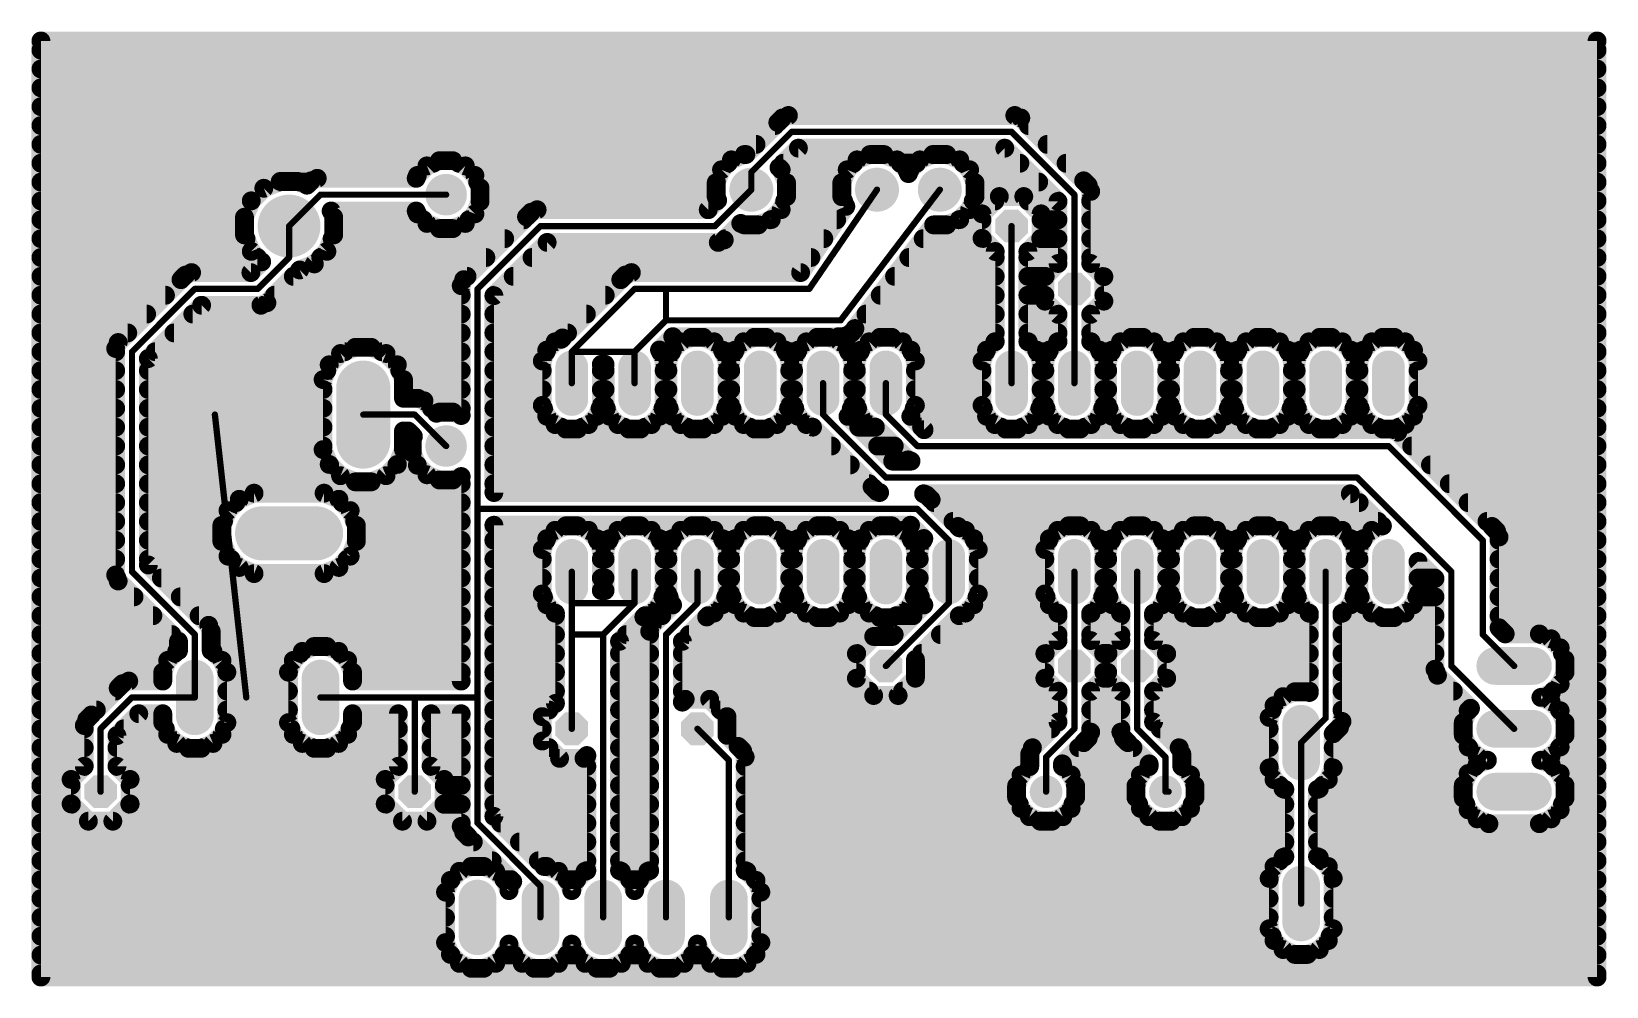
# Model space of a CAD drawing. Extents: x 1 to 64.7, y 1 to 39.6.
import ezdxf

# ---------------------------------------------------------------- set-up
doc = ezdxf.new("R2010")
doc.units = 0
doc.layers.add('16', color=175, linetype='CONTINUOUS')
doc.layers.add('17', color=82, linetype='CONTINUOUS')

# ---------------------------------------------------------------- blocks, each defined once
blk = doc.blocks.new('OCTAGONP')
at = {"const_width": 0.5}
blk.add_lwpolyline([(-0.25, -0.1036), (-0.25, 0.1036), (-0.1036, 0.25), (0.1036, 0.25), (0.25, 0.1036), (0.25, -0.1036), (0.1036, -0.25), (-0.1036, -0.25), (-0.25, -0.1036), (-0.25, 0.1036)], dxfattribs=at)
blk = doc.blocks.new('ROUNDP')
at = {"const_width": 0.5}
blk.add_lwpolyline([(0, -0.25, 1), (0, 0.25, 1), (0, -0.25)], format="xyb", dxfattribs=at)
blk = doc.blocks.new('LONGP100')
at = {"const_width": 1}
blk.add_lwpolyline([(-0.5, 0), (0.5, 0)], dxfattribs=at)
at = {"const_width": 0.5}
for points in [[(-0.5, 0.25, 1), (-0.5, -0.25)], [(0.5, -0.25, 1), (0.5, 0.25)]]:
    blk.add_lwpolyline(points, format="xyb", dxfattribs=at)

msp = doc.modelspace()

# ---------------------------------------------------------------- linework, layer by layer
at = {"layer": '16'}
for points, const_width in [([(1.397, 1.397), (1.397, 39.233)], 0.762), ([(1.397, 39.233), (64.313, 39.233)], 0.762), ([(64.313, 39.233), (64.313, 1.397)], 0.762), ([(1.397, 38.862), (64.313, 38.862)], 0.762), ([(1.397, 38.1), (64.313, 38.1)], 0.762), ([(1.397, 37.338), (64.313, 37.338)], 0.762), ([(1.397, 36.576), (64.313, 36.576)], 0.762), ([(31.1901, 35.9341), (29.8985, 34.6424)], 0.762), ([(31.3759, 36.1199), (31.1901, 35.9341)], 0.762), ([(31.6186, 36.2204), (31.3759, 36.1199)], 0.762), ([(40.7714, 36.2204), (31.6186, 36.2204)], 0.762), ([(41.0141, 36.1199), (40.7714, 36.2204)], 0.762), ([(43.5541, 33.5799), (41.0141, 36.1199)], 0.762), ([(1.397, 35.814), (31.0701, 35.814)], 0.762), ([(30.12, 33.93), (31.75, 35.56)], 0.254), ([(31.75, 35.56), (40.64, 35.56)], 0.254), ([(40.64, 35.56), (43.18, 33.02)], 0.254), ([(41.3199, 35.814), (64.313, 35.814)], 0.762), ([(1.397, 35.052), (30.3081, 35.052)], 0.762), ([(29.8371, 34.6424), (29.3143, 34.4259)], 0.762), ([(29.8985, 34.6424), (29.8371, 34.6424)], 0.762), ([(31.2378, 34.1138), (32.0235, 34.8996)], 0.762), ([(32.0235, 34.8996), (40.3665, 34.8996)], 0.762), ([(34.9171, 34.6424), (34.3943, 34.4259)], 0.762), ([(35.4829, 34.6424), (34.9171, 34.6424)], 0.762), ([(36.0057, 34.4259), (35.4829, 34.6424)], 0.762), ([(37.4571, 34.6424), (36.9343, 34.4259)], 0.762), ([(38.0229, 34.6424), (37.4571, 34.6424)], 0.762), ([(38.5457, 34.4259), (38.0229, 34.6424)], 0.762), ([(40.3665, 34.8996), (42.5196, 32.7465)], 0.762), ([(42.0819, 35.052), (64.313, 35.052)], 0.762), ([(1.397, 34.29), (17.2619, 34.29)], 0.762), ([(17.0031, 34.1828), (16.6172, 33.7969)], 0.762), ([(17.5072, 34.3916), (17.0031, 34.1828)], 0.762), ([(18.0528, 34.3916), (17.5072, 34.3916)], 0.762), ([(18.5569, 34.1828), (18.0528, 34.3916)], 0.762), ([(18.2981, 34.29), (29.1784, 34.29)], 0.762), ([(18.9428, 33.7969), (18.5569, 34.1828)], 0.762), ([(28.9141, 34.0257), (28.6976, 33.5029)], 0.762), ([(29.3143, 34.4259), (28.9141, 34.0257)], 0.762), ([(31.3259, 34.0257), (31.2378, 34.1138)], 0.762), ([(31.5424, 33.5029), (31.3259, 34.0257)], 0.762), ([(31.4139, 34.29), (34.2584, 34.29)], 0.762), ([(33.9941, 34.0257), (33.7776, 33.5029)], 0.762), ([(34.3943, 34.4259), (33.9941, 34.0257)], 0.762), ([(36.4059, 34.0257), (36.0057, 34.4259)], 0.762), ([(36.1416, 34.29), (36.7984, 34.29)], 0.762), ([(36.47, 33.8709), (36.4059, 34.0257)], 0.762), ([(36.5341, 34.0257), (36.47, 33.8709)], 0.762), ([(36.9343, 34.4259), (36.5341, 34.0257)], 0.762), ([(38.9459, 34.0257), (38.5457, 34.4259)], 0.762), ([(38.6816, 34.29), (40.9761, 34.29)], 0.762), ([(39.1624, 33.5029), (38.9459, 34.0257)], 0.762), ([(42.8439, 34.29), (64.313, 34.29)], 0.762), ([(1.397, 33.528), (11.01, 33.528)], 0.762), ([(11.0713, 33.5534), (10.4085, 33.2788)], 0.762), ([(11.7887, 33.5534), (11.0713, 33.5534)], 0.762), ([(12.1499, 33.4038), (11.7887, 33.5534)], 0.762), ([(11.85, 33.528), (12.2741, 33.528)], 0.762), ([(12.3259, 33.5799), (12.1499, 33.4038)], 0.762), ([(12.5686, 33.6804), (12.3259, 33.5799)], 0.762), ([(16.5689, 33.6804), (12.5686, 33.6804)], 0.762), ([(16.6172, 33.7969), (16.5689, 33.6804)], 0.762), ([(19.1516, 33.2928), (18.9428, 33.7969)], 0.762), ([(19.0542, 33.528), (28.708, 33.528)], 0.762), ([(28.6976, 33.5029), (28.6976, 32.9371)], 0.762), ([(30.12, 33.22), (30.12, 33.93)], 0.254), ([(31.532, 33.528), (33.788, 33.528)], 0.762), ([(31.5424, 32.9371), (31.5424, 33.5029)], 0.762), ([(33.7776, 33.5029), (33.7776, 32.9371)], 0.762), ([(39.152, 33.528), (41.7381, 33.528)], 0.762), ([(39.1624, 32.9371), (39.1624, 33.5029)], 0.762), ([(43.7399, 33.3941), (43.5541, 33.5799)], 0.762), ([(43.6059, 33.528), (64.313, 33.528)], 0.762), ([(43.8404, 33.1514), (43.7399, 33.3941)], 0.762), ([(1.397, 32.766), (9.8989, 32.766)], 0.762), ([(9.9012, 32.7715), (9.6266, 32.1087)], 0.762), ([(10.4085, 33.2788), (9.9012, 32.7715)], 0.762), ([(11.43, 31.75), (12.7, 33.02)], 0.254), ([(12.7, 33.02), (17.78, 33.02)], 0.254), ([(18.9428, 32.2431), (19.1516, 32.7472)], 0.762), ([(19.1516, 32.7472), (19.1516, 33.2928)], 0.762), ([(19.1516, 32.766), (28.7321, 32.766)], 0.762), ([(28.7578, 32.7917), (28.3765, 32.4104)], 0.762), ([(28.6976, 32.9371), (28.7578, 32.7917)], 0.762), ([(28.65, 31.75), (30.12, 33.22)], 0.254), ([(31.3259, 32.4143), (31.5424, 32.9371)], 0.762), ([(31.4715, 32.766), (33.8485, 32.766)], 0.762), ([(32.46, 29.21), (35.2, 33.22)], 0.254), ([(33.7776, 32.9371), (33.9396, 32.546)], 0.762), ([(33.73, 27.94), (37.74, 33.22)], 0.254), ([(38.9459, 32.4143), (39.1624, 32.9371)], 0.762), ([(39.0915, 32.766), (39.9677, 32.766)], 0.762), ([(40.1455, 32.9438), (39.4462, 32.2445)], 0.762), ([(41.1345, 32.9438), (40.1455, 32.9438)], 0.762), ([(41.8338, 32.2445), (41.1345, 32.9438)], 0.762), ([(41.3123, 32.766), (42.5001, 32.766)], 0.762), ([(42.5196, 32.7465), (42.5196, 30.2379)], 0.762), ([(43.18, 33.02), (43.18, 29.21)], 0.254), ([(43.8404, 30.2379), (43.8404, 33.1514)], 0.762), ([(43.8404, 32.766), (64.313, 32.766)], 0.762), ([(9.6266, 32.1087), (9.6266, 31.3913)], 0.762), ([(13.2334, 32.1087), (13.1295, 32.3596)], 0.762), ([(13.1295, 32.3596), (16.5689, 32.3596)], 0.762), ([(13.2334, 31.3913), (13.2334, 32.1087)], 0.762), ([(16.5689, 32.3596), (16.6172, 32.2431)], 0.762), ([(16.6172, 32.2431), (17.0031, 31.8572)], 0.762), ([(21.0301, 32.1241), (18.4901, 29.5841)], 0.762), ([(18.5569, 31.8572), (18.9428, 32.2431)], 0.762), ([(21.2159, 32.3099), (21.0301, 32.1241)], 0.762), ([(21.4586, 32.4104), (21.2159, 32.3099)], 0.762), ([(28.3765, 32.4104), (21.4586, 32.4104)], 0.762), ([(30.9257, 32.0141), (31.3259, 32.4143)], 0.762), ([(33.9396, 32.546), (32.1114, 29.8704)], 0.762), ([(38.5457, 32.0141), (38.9459, 32.4143)], 0.762), ([(39.4462, 32.2445), (39.4462, 31.2555)], 0.762), ([(41.8338, 31.2555), (41.8338, 32.2445)], 0.762), ([(1.397, 32.004), (9.6266, 32.004)], 0.762), ([(11.43, 30.48), (11.43, 31.75)], 0.254), ([(13.2334, 32.004), (16.8563, 32.004)], 0.762), ([(17.0031, 31.8572), (17.5072, 31.6484)], 0.762), ([(17.5072, 31.6484), (18.0528, 31.6484)], 0.762), ([(18.0528, 31.6484), (18.5569, 31.8572)], 0.762), ([(18.7037, 32.004), (20.9101, 32.004)], 0.762), ([(19.05, 29.21), (21.59, 31.75)], 0.254), ([(21.59, 31.75), (28.65, 31.75)], 0.254), ([(29.0241, 31.1901), (29.6917, 31.8578)], 0.762), ([(29.6917, 31.8578), (29.8371, 31.7976)], 0.762), ([(29.8371, 31.7976), (30.4029, 31.7976)], 0.762), ([(30.4029, 31.7976), (30.9257, 32.0141)], 0.762), ([(30.9012, 32.004), (33.5693, 32.004)], 0.762), ([(34.3075, 27.6085), (37.489, 31.7976)], 0.762), ([(37.489, 31.7976), (38.0229, 31.7976)], 0.762), ([(38.0229, 31.7976), (38.5457, 32.0141)], 0.762), ([(38.5212, 32.004), (39.4462, 32.004)], 0.762), ([(40.64, 25.4), (40.64, 31.75)], 0.254), ([(41.8338, 32.004), (42.5196, 32.004)], 0.762), ([(43.8404, 32.004), (64.313, 32.004)], 0.762), ([(1.397, 31.242), (9.6884, 31.242)], 0.762), ([(9.6266, 31.3913), (9.9012, 30.7285)], 0.762), ([(12.9588, 30.7285), (13.2334, 31.3913)], 0.762), ([(13.1716, 31.242), (20.1481, 31.242)], 0.762), ([(19.7104, 28.9365), (21.8635, 31.0896)], 0.762), ([(21.8635, 31.0896), (28.7814, 31.0896)], 0.762), ([(28.7814, 31.0896), (29.0241, 31.1901)], 0.762), ([(29.0759, 31.242), (33.0486, 31.242)], 0.762), ([(37.067, 31.242), (39.4597, 31.242)], 0.762), ([(39.4462, 31.2555), (39.9796, 30.7221)], 0.762), ([(41.3004, 30.7221), (41.8338, 31.2555)], 0.762), ([(41.8203, 31.242), (42.5196, 31.242)], 0.762), ([(43.8404, 31.242), (64.313, 31.242)], 0.762), ([(1.397, 30.48), (10.1496, 30.48)], 0.762), ([(10.3228, 30.3068), (9.8865, 29.8704)], 0.762), ([(9.9012, 30.7285), (10.3228, 30.3068)], 0.762), ([(11.43, 30.48), (10.16, 29.21)], 0.254), ([(11.8601, 29.9762), (12.4515, 30.2212)], 0.762), ([(12.4515, 30.2212), (12.9588, 30.7285)], 0.762), ([(12.7104, 30.48), (19.3861, 30.48)], 0.762), ([(21.2539, 30.48), (32.5279, 30.48)], 0.762), ([(36.4883, 30.48), (39.9796, 30.48)], 0.762), ([(39.9796, 30.7221), (39.9796, 27.079)], 0.762), ([(41.3004, 27.079), (41.3004, 30.7221)], 0.762), ([(41.3004, 30.48), (42.5196, 30.48)], 0.762), ([(42.5196, 30.2379), (41.9862, 29.7045)], 0.762), ([(43.8404, 30.48), (64.313, 30.48)], 0.762), ([(44.3738, 29.7045), (43.8404, 30.2379)], 0.762), ([(1.397, 29.718), (7.1941, 29.718)], 0.762), ([(7.0601, 29.5841), (4.5201, 27.0441)], 0.762), ([(7.2459, 29.7699), (7.0601, 29.5841)], 0.762), ([(7.4886, 29.8704), (7.2459, 29.7699)], 0.762), ([(9.8865, 29.8704), (7.4886, 29.8704)], 0.762), ([(10.5341, 28.6501), (11.8601, 29.9762)], 0.762), ([(11.6019, 29.718), (18.6241, 29.718)], 0.762), ([(18.4901, 29.5841), (18.3896, 29.3414)], 0.762), ([(20.4919, 29.718), (24.9741, 29.718)], 0.762), ([(24.8401, 29.5841), (22.4859, 27.2299)], 0.762), ([(25.0259, 29.7699), (24.8401, 29.5841)], 0.762), ([(24.8401, 29.5841), (24.8401, 29.5841)], 0.762), ([(25.2686, 29.8704), (25.0259, 29.7699)], 0.762), ([(32.1114, 29.8704), (25.2686, 29.8704)], 0.762), ([(35.9096, 29.718), (39.9796, 29.718)], 0.762), ([(41.3004, 29.718), (41.9997, 29.718)], 0.762), ([(41.9862, 29.7045), (41.9862, 28.7155)], 0.762), ([(44.3603, 29.718), (64.313, 29.718)], 0.762), ([(44.3738, 28.7155), (44.3738, 29.7045)], 0.762), ([(1.397, 28.956), (6.4321, 28.956)], 0.762), ([(5.08, 26.67), (7.62, 29.21)], 0.254), ([(10.16, 29.21), (7.62, 29.21)], 0.254), ([(10.8399, 28.956), (18.3896, 28.956)], 0.762), ([(18.3896, 29.3414), (18.3896, 24.0921)], 0.762), ([(19.05, 20.32), (19.05, 29.21)], 0.254), ([(19.7104, 20.9804), (19.7104, 28.9365)], 0.762), ([(19.7299, 28.956), (24.2121, 28.956)], 0.762), ([(22.86, 26.67), (25.4, 29.21)], 0.254), ([(22.86, 26.67), (25.4, 29.21)], 0.254), ([(25.4, 29.21), (32.46, 29.21)], 0.254), ([(25.4, 29.21), (26.67, 29.21)], 0.254), ([(26.67, 29.21), (26.67, 27.94)], 0.254), ([(35.3309, 28.956), (39.9796, 28.956)], 0.762), ([(41.3004, 28.956), (41.9862, 28.956)], 0.762), ([(43.18, 29.21), (43.18, 25.4)], 0.254), ([(44.3738, 28.956), (64.313, 28.956)], 0.762), ([(5.7404, 26.3965), (7.8935, 28.5496)], 0.762), ([(7.8935, 28.5496), (10.2914, 28.5496)], 0.762), ([(10.2914, 28.5496), (10.5341, 28.6501)], 0.762), ([(41.9862, 28.7155), (42.5196, 28.1821)], 0.762), ([(43.8404, 28.1821), (44.3738, 28.7155)], 0.762), ([(1.397, 28.194), (5.6701, 28.194)], 0.762), ([(7.5379, 28.194), (18.3896, 28.194)], 0.762), ([(19.7104, 28.194), (23.4501, 28.194)], 0.762), ([(25.4, 26.67), (26.67, 27.94)], 0.254), ([(26.67, 27.94), (25.4, 26.67)], 0.254), ([(26.67, 27.94), (33.73, 27.94)], 0.254), ([(34.7522, 28.194), (39.9796, 28.194)], 0.762), ([(41.3004, 28.194), (42.5077, 28.194)], 0.762), ([(42.5196, 28.1821), (42.5196, 27.079)], 0.762), ([(43.8404, 27.079), (43.8404, 28.1821)], 0.762), ([(43.8523, 28.194), (64.313, 28.194)], 0.762), ([(1.397, 27.432), (4.9081, 27.432)], 0.762), ([(4.5201, 27.0441), (4.4196, 26.8014)], 0.762), ([(6.7759, 27.432), (18.3896, 27.432)], 0.762), ([(19.7104, 27.432), (22.6881, 27.432)], 0.762), ([(22.1838, 27.0725), (21.8479, 26.7366)], 0.762), ([(22.4309, 27.1748), (22.1838, 27.0725)], 0.762), ([(22.4859, 27.2299), (22.4309, 27.1748)], 0.762), ([(22.4859, 27.2299), (22.4859, 27.2299)], 0.762), ([(26.4063, 26.7424), (26.9435, 27.2796)], 0.762), ([(27.2638, 27.0725), (26.9279, 26.7366)], 0.762), ([(26.9435, 27.2796), (33.6447, 27.2796)], 0.762), ([(27.7025, 27.2542), (27.2638, 27.0725)], 0.762), ([(28.1775, 27.2542), (27.7025, 27.2542)], 0.762), ([(28.6162, 27.0725), (28.1775, 27.2542)], 0.762), ([(28.9521, 26.7366), (28.6162, 27.0725)], 0.762), ([(29.8038, 27.0725), (29.4679, 26.7366)], 0.762), ([(30.2425, 27.2542), (29.8038, 27.0725)], 0.762), ([(30.7175, 27.2542), (30.2425, 27.2542)], 0.762), ([(31.1562, 27.0725), (30.7175, 27.2542)], 0.762), ([(31.4921, 26.7366), (31.1562, 27.0725)], 0.762), ([(32.3438, 27.0725), (32.0079, 26.7366)], 0.762), ([(32.7825, 27.2542), (32.3438, 27.0725)], 0.762), ([(33.2575, 27.2542), (32.7825, 27.2542)], 0.762), ([(33.6962, 27.0725), (33.2575, 27.2542)], 0.762), ([(33.6447, 27.2796), (33.6893, 27.2679)], 0.762), ([(33.6893, 27.2679), (33.7749, 27.2796)], 0.762), ([(34.0321, 26.7366), (33.6962, 27.0725)], 0.762), ([(33.7749, 27.2796), (33.8614, 27.2796)], 0.762), ([(33.8614, 27.2796), (33.9039, 27.2972)], 0.762), ([(33.9039, 27.2972), (33.9496, 27.3035)], 0.762), ([(33.9496, 27.3035), (34.0242, 27.3471)], 0.762), ([(34.0242, 27.3471), (34.1041, 27.3801)], 0.762), ([(34.1041, 27.3801), (34.1367, 27.4127)], 0.762), ([(34.1367, 27.4127), (34.1765, 27.436)], 0.762), ([(34.1697, 27.432), (39.9796, 27.432)], 0.762), ([(34.1765, 27.436), (34.2288, 27.5048)], 0.762), ([(34.2288, 27.5048), (34.2899, 27.5659)], 0.762), ([(34.2899, 27.5659), (34.3075, 27.6085)], 0.762), ([(34.8838, 27.0725), (34.5479, 26.7366)], 0.762), ([(35.3225, 27.2542), (34.8838, 27.0725)], 0.762), ([(35.7975, 27.2542), (35.3225, 27.2542)], 0.762), ([(36.2362, 27.0725), (35.7975, 27.2542)], 0.762), ([(36.5721, 26.7366), (36.2362, 27.0725)], 0.762), ([(39.9638, 27.0725), (39.6279, 26.7366)], 0.762), ([(39.9796, 27.079), (39.9638, 27.0725)], 0.762), ([(41.3004, 27.432), (42.5196, 27.432)], 0.762), ([(41.3162, 27.0725), (41.3004, 27.079)], 0.762), ([(41.6521, 26.7366), (41.3162, 27.0725)], 0.762), ([(42.5038, 27.0725), (42.1679, 26.7366)], 0.762), ([(42.5196, 27.079), (42.5038, 27.0725)], 0.762), ([(43.8404, 27.432), (64.313, 27.432)], 0.762), ([(43.8562, 27.0725), (43.8404, 27.079)], 0.762), ([(44.1921, 26.7366), (43.8562, 27.0725)], 0.762), ([(45.0438, 27.0725), (44.7079, 26.7366)], 0.762), ([(45.4825, 27.2542), (45.0438, 27.0725)], 0.762), ([(45.9575, 27.2542), (45.4825, 27.2542)], 0.762), ([(46.3962, 27.0725), (45.9575, 27.2542)], 0.762), ([(46.7321, 26.7366), (46.3962, 27.0725)], 0.762), ([(47.5838, 27.0725), (47.2479, 26.7366)], 0.762), ([(48.0225, 27.2542), (47.5838, 27.0725)], 0.762), ([(48.4975, 27.2542), (48.0225, 27.2542)], 0.762), ([(48.9362, 27.0725), (48.4975, 27.2542)], 0.762), ([(49.2721, 26.7366), (48.9362, 27.0725)], 0.762), ([(50.1238, 27.0725), (49.7879, 26.7366)], 0.762), ([(50.5625, 27.2542), (50.1238, 27.0725)], 0.762), ([(51.0375, 27.2542), (50.5625, 27.2542)], 0.762), ([(51.4762, 27.0725), (51.0375, 27.2542)], 0.762), ([(51.8121, 26.7366), (51.4762, 27.0725)], 0.762), ([(52.6638, 27.0725), (52.3279, 26.7366)], 0.762), ([(53.1025, 27.2542), (52.6638, 27.0725)], 0.762), ([(53.5775, 27.2542), (53.1025, 27.2542)], 0.762), ([(54.0162, 27.0725), (53.5775, 27.2542)], 0.762), ([(54.3521, 26.7366), (54.0162, 27.0725)], 0.762), ([(55.2038, 27.0725), (54.8679, 26.7366)], 0.762), ([(55.6425, 27.2542), (55.2038, 27.0725)], 0.762), ([(56.1175, 27.2542), (55.6425, 27.2542)], 0.762), ([(56.5562, 27.0725), (56.1175, 27.2542)], 0.762), ([(56.8921, 26.7366), (56.5562, 27.0725)], 0.762), ([(1.397, 26.67), (4.4196, 26.67)], 0.762), ([(4.4196, 26.8014), (4.4196, 17.6486)], 0.762), ([(5.08, 17.78), (5.08, 26.67)], 0.254), ([(5.7404, 18.0535), (5.7404, 26.3965)], 0.762), ([(6.0139, 26.67), (13.6774, 26.67)], 0.762), ([(13.5092, 26.6003), (13.0519, 26.143)], 0.762), ([(14.1066, 26.8478), (13.5092, 26.6003)], 0.762), ([(14.7534, 26.8478), (14.1066, 26.8478)], 0.762), ([(15.3508, 26.6003), (14.7534, 26.8478)], 0.762), ([(15.1826, 26.67), (18.3896, 26.67)], 0.762), ([(15.8081, 26.143), (15.3508, 26.6003)], 0.762), ([(19.7104, 26.67), (21.8203, 26.67)], 0.762), ([(21.8479, 26.7366), (21.6662, 26.2979)], 0.762), ([(22.86, 25.4), (22.86, 26.67)], 0.254), ([(25.4, 26.67), (22.86, 26.67)], 0.254), ([(25.4, 25.4), (25.4, 26.67)], 0.254), ([(26.4121, 26.7366), (26.4063, 26.7424)], 0.762), ([(26.5938, 26.2979), (26.4121, 26.7366)], 0.762), ([(26.4397, 26.67), (26.9003, 26.67)], 0.762), ([(26.9279, 26.7366), (26.7462, 26.2979)], 0.762), ([(29.1338, 26.2979), (28.9521, 26.7366)], 0.762), ([(28.9797, 26.67), (29.4403, 26.67)], 0.762), ([(29.4679, 26.7366), (29.2862, 26.2979)], 0.762), ([(31.6738, 26.2979), (31.4921, 26.7366)], 0.762), ([(31.5197, 26.67), (31.9803, 26.67)], 0.762), ([(32.0079, 26.7366), (31.8262, 26.2979)], 0.762), ([(34.2138, 26.2979), (34.0321, 26.7366)], 0.762), ([(34.0597, 26.67), (34.5203, 26.67)], 0.762), ([(34.5479, 26.7366), (34.3662, 26.2979)], 0.762), ([(36.7538, 26.2979), (36.5721, 26.7366)], 0.762), ([(36.5997, 26.67), (39.6003, 26.67)], 0.762), ([(39.6279, 26.7366), (39.4462, 26.2979)], 0.762), ([(41.8338, 26.2979), (41.6521, 26.7366)], 0.762), ([(41.6797, 26.67), (42.1403, 26.67)], 0.762), ([(42.1679, 26.7366), (41.9862, 26.2979)], 0.762), ([(44.3738, 26.2979), (44.1921, 26.7366)], 0.762), ([(44.2197, 26.67), (44.6803, 26.67)], 0.762), ([(44.7079, 26.7366), (44.5262, 26.2979)], 0.762), ([(46.9138, 26.2979), (46.7321, 26.7366)], 0.762), ([(46.7597, 26.67), (47.2203, 26.67)], 0.762), ([(47.2479, 26.7366), (47.0662, 26.2979)], 0.762), ([(49.4538, 26.2979), (49.2721, 26.7366)], 0.762), ([(49.2997, 26.67), (49.7603, 26.67)], 0.762), ([(49.7879, 26.7366), (49.6062, 26.2979)], 0.762), ([(51.9938, 26.2979), (51.8121, 26.7366)], 0.762), ([(51.8397, 26.67), (52.3003, 26.67)], 0.762), ([(52.3279, 26.7366), (52.1462, 26.2979)], 0.762), ([(54.5338, 26.2979), (54.3521, 26.7366)], 0.762), ([(54.3797, 26.67), (54.8403, 26.67)], 0.762), ([(54.8679, 26.7366), (54.6862, 26.2979)], 0.762), ([(57.0738, 26.2979), (56.8921, 26.7366)], 0.762), ([(56.9197, 26.67), (64.313, 26.67)], 0.762), ([(1.397, 25.908), (4.4196, 25.908)], 0.762), ([(5.7404, 25.908), (12.9545, 25.908)], 0.762), ([(13.0519, 26.143), (12.8044, 25.5456)], 0.762), ([(16.0556, 25.5456), (15.8081, 26.143)], 0.762), ([(15.9055, 25.908), (18.3896, 25.908)], 0.762), ([(19.7104, 25.908), (21.6662, 25.908)], 0.762), ([(21.6662, 26.2979), (21.6662, 24.5021)], 0.762), ([(24.0538, 24.5021), (24.0538, 26.162)], 0.762), ([(24.0538, 26.162), (24.2062, 26.162)], 0.762), ([(24.0538, 25.908), (24.2062, 25.908)], 0.762), ([(24.2062, 26.162), (24.2062, 24.5021)], 0.762), ([(26.5938, 24.5021), (26.5938, 26.2979)], 0.762), ([(26.5938, 25.908), (26.7462, 25.908)], 0.762), ([(26.7462, 26.2979), (26.7462, 24.5021)], 0.762), ([(29.1338, 24.5021), (29.1338, 26.2979)], 0.762), ([(29.1338, 25.908), (29.2862, 25.908)], 0.762), ([(29.2862, 26.2979), (29.2862, 24.5021)], 0.762), ([(31.6738, 24.5021), (31.6738, 26.2979)], 0.762), ([(31.6738, 25.908), (31.8262, 25.908)], 0.762), ([(31.8262, 26.2979), (31.8262, 24.5021)], 0.762), ([(34.2138, 24.5021), (34.2138, 26.2979)], 0.762), ([(34.2138, 25.908), (34.3662, 25.908)], 0.762), ([(34.3662, 26.2979), (34.3662, 24.5021)], 0.762), ([(36.7538, 24.5021), (36.7538, 26.2979)], 0.762), ([(36.7538, 25.908), (39.4462, 25.908)], 0.762), ([(39.4462, 26.2979), (39.4462, 24.5021)], 0.762), ([(41.8338, 24.5021), (41.8338, 26.2979)], 0.762), ([(41.8338, 25.908), (41.9862, 25.908)], 0.762), ([(41.9862, 26.2979), (41.9862, 24.5021)], 0.762), ([(44.3738, 24.5021), (44.3738, 26.2979)], 0.762), ([(44.3738, 25.908), (44.5262, 25.908)], 0.762), ([(44.5262, 26.2979), (44.5262, 24.5021)], 0.762), ([(46.9138, 24.5021), (46.9138, 26.2979)], 0.762), ([(46.9138, 25.908), (47.0662, 25.908)], 0.762), ([(47.0662, 26.2979), (47.0662, 24.5021)], 0.762), ([(49.4538, 24.5021), (49.4538, 26.2979)], 0.762), ([(49.4538, 25.908), (49.6062, 25.908)], 0.762), ([(49.6062, 26.2979), (49.6062, 24.5021)], 0.762), ([(51.9938, 24.5021), (51.9938, 26.2979)], 0.762), ([(51.9938, 25.908), (52.1462, 25.908)], 0.762), ([(52.1462, 26.2979), (52.1462, 24.5021)], 0.762), ([(54.5338, 24.5021), (54.5338, 26.2979)], 0.762), ([(54.5338, 25.908), (54.6862, 25.908)], 0.762), ([(54.6862, 26.2979), (54.6862, 24.5021)], 0.762), ([(57.0738, 24.5021), (57.0738, 26.2979)], 0.762), ([(57.0738, 25.908), (64.313, 25.908)], 0.762), ([(1.397, 25.146), (4.4196, 25.146)], 0.762), ([(5.7404, 25.146), (12.8044, 25.146)], 0.762), ([(12.8044, 25.5456), (12.8044, 22.7144)], 0.762), ([(16.0556, 24.7904), (16.0556, 25.5456)], 0.762), ([(16.0556, 25.146), (18.3896, 25.146)], 0.762), ([(19.7104, 25.146), (21.6662, 25.146)], 0.762), ([(24.0538, 25.146), (24.2062, 25.146)], 0.762), ([(26.5938, 25.146), (26.7462, 25.146)], 0.762), ([(29.1338, 25.146), (29.2862, 25.146)], 0.762), ([(31.6738, 25.146), (31.8262, 25.146)], 0.762), ([(33.02, 25.4), (33.02, 24.13)], 0.254), ([(34.2138, 25.146), (34.3662, 25.146)], 0.762), ([(35.56, 25.4), (35.56, 24.13)], 0.254), ([(36.7538, 25.146), (39.4462, 25.146)], 0.762), ([(41.8338, 25.146), (41.9862, 25.146)], 0.762), ([(44.3738, 25.146), (44.5262, 25.146)], 0.762), ([(46.9138, 25.146), (47.0662, 25.146)], 0.762), ([(49.4538, 25.146), (49.6062, 25.146)], 0.762), ([(51.9938, 25.146), (52.1462, 25.146)], 0.762), ([(54.5338, 25.146), (54.6862, 25.146)], 0.762), ([(57.0738, 25.146), (64.313, 25.146)], 0.762), ([(16.6414, 24.7904), (16.0556, 24.7904)], 0.762), ([(16.8841, 24.6899), (16.6414, 24.7904)], 0.762), ([(17.3906, 24.1833), (16.8841, 24.6899)], 0.762), ([(21.6662, 24.5021), (21.8479, 24.0634)], 0.762), ([(23.8721, 24.0634), (24.0538, 24.5021)], 0.762), ([(24.2062, 24.5021), (24.3879, 24.0634)], 0.762), ([(26.4121, 24.0634), (26.5938, 24.5021)], 0.762), ([(26.7462, 24.5021), (26.9279, 24.0634)], 0.762), ([(28.9521, 24.0634), (29.1338, 24.5021)], 0.762), ([(29.2862, 24.5021), (29.4679, 24.0634)], 0.762), ([(31.4921, 24.0634), (31.6738, 24.5021)], 0.762), ([(31.8262, 24.5021), (32.0079, 24.0634)], 0.762), ([(34.0321, 24.0634), (34.2138, 24.5021)], 0.762), ([(34.3662, 24.5021), (34.5479, 24.0634)], 0.762), ([(36.5721, 24.0634), (36.7538, 24.5021)], 0.762), ([(39.4462, 24.5021), (39.6279, 24.0634)], 0.762), ([(41.6521, 24.0634), (41.8338, 24.5021)], 0.762), ([(41.9862, 24.5021), (42.1679, 24.0634)], 0.762), ([(44.1921, 24.0634), (44.3738, 24.5021)], 0.762), ([(44.5262, 24.5021), (44.7079, 24.0634)], 0.762), ([(46.7321, 24.0634), (46.9138, 24.5021)], 0.762), ([(47.0662, 24.5021), (47.2479, 24.0634)], 0.762), ([(49.2721, 24.0634), (49.4538, 24.5021)], 0.762), ([(49.6062, 24.5021), (49.7879, 24.0634)], 0.762), ([(51.8121, 24.0634), (51.9938, 24.5021)], 0.762), ([(52.1462, 24.5021), (52.3279, 24.0634)], 0.762), ([(54.3521, 24.0634), (54.5338, 24.5021)], 0.762), ([(54.6862, 24.5021), (54.8679, 24.0634)], 0.762), ([(56.8921, 24.0634), (57.0738, 24.5021)], 0.762), ([(1.397, 24.384), (4.4196, 24.384)], 0.762), ([(5.7404, 24.384), (12.8044, 24.384)], 0.762), ([(8.43, 24.13), (9.7, 12.7)], 0.254), ([(14.43, 24.13), (16.51, 24.13)], 0.254), ([(16.51, 24.13), (17.78, 22.86)], 0.254), ([(17.1899, 24.384), (18.3896, 24.384)], 0.762), ([(17.5072, 24.2316), (17.3906, 24.1833)], 0.762), ([(18.0528, 24.2316), (17.5072, 24.2316)], 0.762), ([(18.3896, 24.0921), (18.0528, 24.2316)], 0.762), ([(19.7104, 24.384), (21.7151, 24.384)], 0.762), ([(21.8479, 24.0634), (22.1838, 23.7275)], 0.762), ([(23.5362, 23.7275), (23.8721, 24.0634)], 0.762), ([(24.0049, 24.384), (24.2551, 24.384)], 0.762), ([(24.3879, 24.0634), (24.7238, 23.7275)], 0.762), ([(26.0762, 23.7275), (26.4121, 24.0634)], 0.762), ([(26.5449, 24.384), (26.7951, 24.384)], 0.762), ([(26.9279, 24.0634), (27.2638, 23.7275)], 0.762), ([(28.6162, 23.7275), (28.9521, 24.0634)], 0.762), ([(29.0849, 24.384), (29.3351, 24.384)], 0.762), ([(29.4679, 24.0634), (29.8038, 23.7275)], 0.762), ([(31.1562, 23.7275), (31.4921, 24.0634)], 0.762), ([(31.6249, 24.384), (31.8751, 24.384)], 0.762), ([(32.0079, 24.0634), (32.3438, 23.7275)], 0.762), ([(33.02, 24.13), (35.56, 21.59)], 0.254), ([(34.0263, 24.0576), (34.0321, 24.0634)], 0.762), ([(35.8335, 22.2504), (34.0263, 24.0576)], 0.762), ([(34.1649, 24.384), (34.4151, 24.384)], 0.762), ([(34.5479, 24.0634), (34.8838, 23.7275)], 0.762), ([(35.56, 24.13), (36.83, 22.86)], 0.254), ([(36.5663, 24.0576), (36.5721, 24.0634)], 0.762), ([(37.1035, 23.5204), (36.5663, 24.0576)], 0.762), ([(36.7049, 24.384), (39.4951, 24.384)], 0.762), ([(39.6279, 24.0634), (39.9638, 23.7275)], 0.762), ([(41.3162, 23.7275), (41.6521, 24.0634)], 0.762), ([(41.7849, 24.384), (42.0351, 24.384)], 0.762), ([(42.1679, 24.0634), (42.5038, 23.7275)], 0.762), ([(43.8562, 23.7275), (44.1921, 24.0634)], 0.762), ([(44.3249, 24.384), (44.5751, 24.384)], 0.762), ([(44.7079, 24.0634), (45.0438, 23.7275)], 0.762), ([(46.3962, 23.7275), (46.7321, 24.0634)], 0.762), ([(46.8649, 24.384), (47.1151, 24.384)], 0.762), ([(47.2479, 24.0634), (47.5838, 23.7275)], 0.762), ([(48.9362, 23.7275), (49.2721, 24.0634)], 0.762), ([(49.4049, 24.384), (49.6551, 24.384)], 0.762), ([(49.7879, 24.0634), (50.1238, 23.7275)], 0.762), ([(51.4762, 23.7275), (51.8121, 24.0634)], 0.762), ([(51.9449, 24.384), (52.1951, 24.384)], 0.762), ([(52.3279, 24.0634), (52.6638, 23.7275)], 0.762), ([(54.0162, 23.7275), (54.3521, 24.0634)], 0.762), ([(54.4849, 24.384), (54.7351, 24.384)], 0.762), ([(54.8679, 24.0634), (55.2038, 23.7275)], 0.762), ([(56.5562, 23.7275), (56.8921, 24.0634)], 0.762), ([(57.0249, 24.384), (64.313, 24.384)], 0.762), ([(1.397, 23.622), (4.4196, 23.622)], 0.762), ([(5.7404, 23.622), (12.8044, 23.622)], 0.762), ([(16.0556, 22.7144), (16.0556, 23.4696)], 0.762), ([(16.0556, 23.4696), (16.2365, 23.4696)], 0.762), ([(16.2365, 23.4696), (16.4567, 23.2494)], 0.762), ([(16.4567, 23.2494), (16.4084, 23.1328)], 0.762), ([(19.7104, 23.622), (22.4386, 23.622)], 0.762), ([(22.1838, 23.7275), (22.6225, 23.5458)], 0.762), ([(22.6225, 23.5458), (23.0975, 23.5458)], 0.762), ([(23.0975, 23.5458), (23.5362, 23.7275)], 0.762), ([(23.2814, 23.622), (24.9786, 23.622)], 0.762), ([(24.7238, 23.7275), (25.1625, 23.5458)], 0.762), ([(25.1625, 23.5458), (25.6375, 23.5458)], 0.762), ([(25.6375, 23.5458), (26.0762, 23.7275)], 0.762), ([(25.8214, 23.622), (27.5186, 23.622)], 0.762), ([(27.2638, 23.7275), (27.7025, 23.5458)], 0.762), ([(27.7025, 23.5458), (28.1775, 23.5458)], 0.762), ([(28.1775, 23.5458), (28.6162, 23.7275)], 0.762), ([(28.3614, 23.622), (30.0586, 23.622)], 0.762), ([(29.8038, 23.7275), (30.2425, 23.5458)], 0.762), ([(30.2425, 23.5458), (30.7175, 23.5458)], 0.762), ([(30.7175, 23.5458), (31.1562, 23.7275)], 0.762), ([(30.9014, 23.622), (32.5941, 23.622)], 0.762), ([(32.3438, 23.7275), (32.5909, 23.6252)], 0.762), ([(32.5909, 23.6252), (35.0001, 21.2159)], 0.762), ([(34.4619, 23.622), (35.1341, 23.622)], 0.762), ([(34.8838, 23.7275), (35.1309, 23.6252)], 0.762), ([(35.1309, 23.6252), (36.4559, 22.3001)], 0.762), ([(37.0019, 23.622), (40.2186, 23.622)], 0.762), ([(56.0114, 23.5204), (37.1035, 23.5204)], 0.762), ([(39.9638, 23.7275), (40.4025, 23.5458)], 0.762), ([(40.4025, 23.5458), (40.8775, 23.5458)], 0.762), ([(40.8775, 23.5458), (41.3162, 23.7275)], 0.762), ([(41.0614, 23.622), (42.7586, 23.622)], 0.762), ([(42.5038, 23.7275), (42.9425, 23.5458)], 0.762), ([(42.9425, 23.5458), (43.4175, 23.5458)], 0.762), ([(43.4175, 23.5458), (43.8562, 23.7275)], 0.762), ([(43.6014, 23.622), (45.2986, 23.622)], 0.762), ([(45.0438, 23.7275), (45.4825, 23.5458)], 0.762), ([(45.4825, 23.5458), (45.9575, 23.5458)], 0.762), ([(45.9575, 23.5458), (46.3962, 23.7275)], 0.762), ([(46.1414, 23.622), (47.8386, 23.622)], 0.762), ([(47.5838, 23.7275), (48.0225, 23.5458)], 0.762), ([(48.0225, 23.5458), (48.4975, 23.5458)], 0.762), ([(48.4975, 23.5458), (48.9362, 23.7275)], 0.762), ([(48.6814, 23.622), (50.3786, 23.622)], 0.762), ([(50.1238, 23.7275), (50.5625, 23.5458)], 0.762), ([(50.5625, 23.5458), (51.0375, 23.5458)], 0.762), ([(51.0375, 23.5458), (51.4762, 23.7275)], 0.762), ([(51.2214, 23.622), (52.9186, 23.622)], 0.762), ([(52.6638, 23.7275), (53.1025, 23.5458)], 0.762), ([(53.1025, 23.5458), (53.5775, 23.5458)], 0.762), ([(53.5775, 23.5458), (54.0162, 23.7275)], 0.762), ([(53.7614, 23.622), (55.4586, 23.622)], 0.762), ([(55.2038, 23.7275), (55.6425, 23.5458)], 0.762), ([(55.6425, 23.5458), (56.1175, 23.5458)], 0.762), ([(56.2541, 23.4199), (56.0114, 23.5204)], 0.762), ([(56.1175, 23.5458), (56.5562, 23.7275)], 0.762), ([(60.0641, 19.6099), (56.2541, 23.4199)], 0.762), ([(56.3014, 23.622), (64.313, 23.622)], 0.762), ([(1.397, 22.86), (4.4196, 22.86)], 0.762), ([(5.7404, 22.86), (12.8044, 22.86)], 0.762), ([(12.8044, 22.7144), (13.0519, 22.117)], 0.762), ([(15.8081, 22.117), (16.0556, 22.7144)], 0.762), ([(16.0556, 22.86), (16.4084, 22.86)], 0.762), ([(16.4084, 23.1328), (16.4084, 22.5872)], 0.762), ([(16.4084, 22.5872), (16.6172, 22.0831)], 0.762), ([(19.7104, 22.86), (33.3561, 22.86)], 0.762), ([(35.2239, 22.86), (35.8961, 22.86)], 0.762), ([(36.83, 22.86), (55.88, 22.86)], 0.254), ([(55.88, 22.86), (59.69, 19.05)], 0.254), ([(56.8139, 22.86), (64.313, 22.86)], 0.762), ([(1.397, 22.098), (4.4196, 22.098)], 0.762), ([(5.7404, 22.098), (13.0709, 22.098)], 0.762), ([(13.0519, 22.117), (13.5092, 21.6597)], 0.762), ([(15.3508, 21.6597), (15.8081, 22.117)], 0.762), ([(15.7891, 22.098), (16.611, 22.098)], 0.762), ([(16.6172, 22.0831), (17.0031, 21.6972)], 0.762), ([(19.7104, 22.098), (34.1181, 22.098)], 0.762), ([(36.576, 22.2504), (35.8335, 22.2504)], 0.762), ([(36.4559, 22.3001), (36.576, 22.2504)], 0.762), ([(57.5759, 22.098), (64.313, 22.098)], 0.762), ([(1.397, 21.336), (4.4196, 21.336)], 0.762), ([(5.7404, 21.336), (18.3896, 21.336)], 0.762), ([(13.5092, 21.6597), (14.1066, 21.4122)], 0.762), ([(14.1066, 21.4122), (14.7534, 21.4122)], 0.762), ([(14.7534, 21.4122), (15.3508, 21.6597)], 0.762), ([(17.0031, 21.6972), (17.5072, 21.4884)], 0.762), ([(17.5072, 21.4884), (18.0528, 21.4884)], 0.762), ([(18.0528, 21.4884), (18.3896, 21.6279)], 0.762), ([(18.3896, 21.6279), (18.3896, 13.3604)], 0.762), ([(19.7104, 21.336), (34.8801, 21.336)], 0.762), ([(35.56, 21.59), (54.61, 21.59)], 0.254), ([(54.61, 21.59), (58.42, 17.78)], 0.254), ([(58.3379, 21.336), (64.313, 21.336)], 0.762), ([(9.417, 20.7081), (8.9597, 20.2508)], 0.762), ([(10.0144, 20.9556), (9.417, 20.7081)], 0.762), ([(12.8456, 20.9556), (10.0144, 20.9556)], 0.762), ([(13.443, 20.7081), (12.8456, 20.9556)], 0.762), ([(13.9003, 20.2508), (13.443, 20.7081)], 0.762), ([(35.306, 20.9804), (19.7104, 20.9804)], 0.762), ([(35.0001, 21.2159), (35.1859, 21.0301)], 0.762), ([(35.1859, 21.0301), (35.306, 20.9804)], 0.762), ([(37.2041, 20.8799), (37.084, 20.9296)], 0.762), ([(37.084, 20.9296), (54.3365, 20.9296)], 0.762), ([(37.3899, 20.6941), (37.2041, 20.8799)], 0.762), ([(38.4741, 19.6099), (37.3899, 20.6941)], 0.762), ([(54.3365, 20.9296), (55.635, 19.6311)], 0.762), ([(1.397, 20.574), (4.4196, 20.574)], 0.762), ([(5.7404, 20.574), (9.2829, 20.574)], 0.762), ([(8.9597, 20.2508), (8.7122, 19.6533)], 0.762), ([(13.5771, 20.574), (18.3896, 20.574)], 0.762), ([(14.1478, 19.6533), (13.9003, 20.2508)], 0.762), ([(19.05, 20.32), (19.05, 12.7)], 0.254), ([(36.83, 20.32), (19.05, 20.32)], 0.254), ([(38.1, 19.05), (36.83, 20.32)], 0.254), ([(37.5099, 20.574), (54.6921, 20.574)], 0.762), ([(59.0999, 20.574), (64.313, 20.574)], 0.762), ([(1.397, 19.812), (4.4196, 19.812)], 0.762), ([(5.7404, 19.812), (8.7779, 19.812)], 0.762), ([(8.7122, 19.6533), (8.7122, 19.0066)], 0.762), ([(14.0821, 19.812), (18.3896, 19.812)], 0.762), ([(14.1478, 19.0066), (14.1478, 19.6533)], 0.762), ([(19.7104, 7.8935), (19.7104, 19.6596)], 0.762), ([(19.7104, 19.6596), (36.5565, 19.6596)], 0.762), ([(22.1838, 19.4525), (21.8479, 19.1166)], 0.762), ([(22.6225, 19.6342), (22.1838, 19.4525)], 0.762), ([(23.0975, 19.6342), (22.6225, 19.6342)], 0.762), ([(23.5362, 19.4525), (23.0975, 19.6342)], 0.762), ([(23.8721, 19.1166), (23.5362, 19.4525)], 0.762), ([(24.7238, 19.4525), (24.3879, 19.1166)], 0.762), ([(25.1625, 19.6342), (24.7238, 19.4525)], 0.762), ([(25.6375, 19.6342), (25.1625, 19.6342)], 0.762), ([(26.0762, 19.4525), (25.6375, 19.6342)], 0.762), ([(26.4121, 19.1166), (26.0762, 19.4525)], 0.762), ([(27.2638, 19.4525), (26.9279, 19.1166)], 0.762), ([(27.7025, 19.6342), (27.2638, 19.4525)], 0.762), ([(28.1775, 19.6342), (27.7025, 19.6342)], 0.762), ([(28.6162, 19.4525), (28.1775, 19.6342)], 0.762), ([(28.9521, 19.1166), (28.6162, 19.4525)], 0.762), ([(29.8038, 19.4525), (29.4679, 19.1166)], 0.762), ([(30.2425, 19.6342), (29.8038, 19.4525)], 0.762), ([(30.7175, 19.6342), (30.2425, 19.6342)], 0.762), ([(31.1562, 19.4525), (30.7175, 19.6342)], 0.762), ([(31.4921, 19.1166), (31.1562, 19.4525)], 0.762), ([(32.3438, 19.4525), (32.0079, 19.1166)], 0.762), ([(32.7825, 19.6342), (32.3438, 19.4525)], 0.762), ([(33.2575, 19.6342), (32.7825, 19.6342)], 0.762), ([(33.6962, 19.4525), (33.2575, 19.6342)], 0.762), ([(34.0321, 19.1166), (33.6962, 19.4525)], 0.762), ([(34.8838, 19.4525), (34.5479, 19.1166)], 0.762), ([(35.3225, 19.6342), (34.8838, 19.4525)], 0.762), ([(35.7975, 19.6342), (35.3225, 19.6342)], 0.762), ([(36.2362, 19.4525), (35.7975, 19.6342)], 0.762), ([(36.5721, 19.1166), (36.2362, 19.4525)], 0.762), ([(36.5565, 19.6596), (37.0937, 19.1224)], 0.762), ([(38.2719, 19.812), (55.4541, 19.812)], 0.762), ([(38.5291, 19.5548), (38.4741, 19.6099)], 0.762), ([(38.4741, 19.6099), (38.4741, 19.6099)], 0.762), ([(38.7762, 19.4525), (38.5291, 19.5548)], 0.762), ([(39.1121, 19.1166), (38.7762, 19.4525)], 0.762), ([(42.5038, 19.4525), (42.1679, 19.1166)], 0.762), ([(42.9425, 19.6342), (42.5038, 19.4525)], 0.762), ([(43.4175, 19.6342), (42.9425, 19.6342)], 0.762), ([(43.8562, 19.4525), (43.4175, 19.6342)], 0.762), ([(44.1921, 19.1166), (43.8562, 19.4525)], 0.762), ([(45.0438, 19.4525), (44.7079, 19.1166)], 0.762), ([(45.4825, 19.6342), (45.0438, 19.4525)], 0.762), ([(45.9575, 19.6342), (45.4825, 19.6342)], 0.762), ([(46.3962, 19.4525), (45.9575, 19.6342)], 0.762), ([(46.7321, 19.1166), (46.3962, 19.4525)], 0.762), ([(47.5838, 19.4525), (47.2479, 19.1166)], 0.762), ([(48.0225, 19.6342), (47.5838, 19.4525)], 0.762), ([(48.4975, 19.6342), (48.0225, 19.6342)], 0.762), ([(48.9362, 19.4525), (48.4975, 19.6342)], 0.762), ([(49.2721, 19.1166), (48.9362, 19.4525)], 0.762), ([(50.1238, 19.4525), (49.7879, 19.1166)], 0.762), ([(50.5625, 19.6342), (50.1238, 19.4525)], 0.762), ([(51.0375, 19.6342), (50.5625, 19.6342)], 0.762), ([(51.4762, 19.4525), (51.0375, 19.6342)], 0.762), ([(51.8121, 19.1166), (51.4762, 19.4525)], 0.762), ([(52.6638, 19.4525), (52.3279, 19.1166)], 0.762), ([(53.1025, 19.6342), (52.6638, 19.4525)], 0.762), ([(53.5775, 19.6342), (53.1025, 19.6342)], 0.762), ([(54.0162, 19.4525), (53.5775, 19.6342)], 0.762), ([(54.3521, 19.1166), (54.0162, 19.4525)], 0.762), ([(55.2038, 19.4525), (54.8679, 19.1166)], 0.762), ([(55.635, 19.6311), (55.2038, 19.4525)], 0.762), ([(59.8619, 19.812), (64.313, 19.812)], 0.762), ([(60.2499, 19.4241), (60.0641, 19.6099)], 0.762), ([(60.3504, 19.1814), (60.2499, 19.4241)], 0.762), ([(1.397, 19.05), (4.4196, 19.05)], 0.762), ([(5.7404, 19.05), (8.7122, 19.05)], 0.762), ([(8.7122, 19.0066), (8.9597, 18.4092)], 0.762), ([(13.9003, 18.4092), (14.1478, 19.0066)], 0.762), ([(14.1478, 19.05), (18.3896, 19.05)], 0.762), ([(19.7104, 19.05), (21.8203, 19.05)], 0.762), ([(21.8479, 19.1166), (21.6662, 18.6779)], 0.762), ([(24.0538, 18.6779), (23.8721, 19.1166)], 0.762), ([(23.8997, 19.05), (24.3603, 19.05)], 0.762), ([(24.3879, 19.1166), (24.2062, 18.6779)], 0.762), ([(26.5938, 18.6779), (26.4121, 19.1166)], 0.762), ([(26.4397, 19.05), (26.9003, 19.05)], 0.762), ([(26.9279, 19.1166), (26.7462, 18.6779)], 0.762), ([(29.1338, 18.6779), (28.9521, 19.1166)], 0.762), ([(28.9797, 19.05), (29.4403, 19.05)], 0.762), ([(29.4679, 19.1166), (29.2862, 18.6779)], 0.762), ([(31.6738, 18.6779), (31.4921, 19.1166)], 0.762), ([(31.5197, 19.05), (31.9803, 19.05)], 0.762), ([(32.0079, 19.1166), (31.8262, 18.6779)], 0.762), ([(34.2138, 18.6779), (34.0321, 19.1166)], 0.762), ([(34.0597, 19.05), (34.5203, 19.05)], 0.762), ([(34.5479, 19.1166), (34.3662, 18.6779)], 0.762), ([(36.7538, 18.6779), (36.5721, 19.1166)], 0.762), ([(36.5997, 19.05), (37.0603, 19.05)], 0.762), ([(37.0879, 19.1166), (36.9062, 18.6779)], 0.762), ([(37.0937, 19.1224), (37.0879, 19.1166)], 0.762), ([(38.1, 19.05), (38.1, 17.78)], 0.254), ([(39.2938, 18.6779), (39.1121, 19.1166)], 0.762), ([(39.1397, 19.05), (42.1403, 19.05)], 0.762), ([(42.1679, 19.1166), (41.9862, 18.6779)], 0.762), ([(44.3738, 18.6779), (44.1921, 19.1166)], 0.762), ([(44.2197, 19.05), (44.6803, 19.05)], 0.762), ([(44.7079, 19.1166), (44.5262, 18.6779)], 0.762), ([(46.9138, 18.6779), (46.7321, 19.1166)], 0.762), ([(46.7597, 19.05), (47.2203, 19.05)], 0.762), ([(47.2479, 19.1166), (47.0662, 18.6779)], 0.762), ([(49.4538, 18.6779), (49.2721, 19.1166)], 0.762), ([(49.2997, 19.05), (49.7603, 19.05)], 0.762), ([(49.7879, 19.1166), (49.6062, 18.6779)], 0.762), ([(51.9938, 18.6779), (51.8121, 19.1166)], 0.762), ([(51.8397, 19.05), (52.3003, 19.05)], 0.762), ([(52.3279, 19.1166), (52.1462, 18.6779)], 0.762), ([(54.5338, 18.6779), (54.3521, 19.1166)], 0.762), ([(54.3797, 19.05), (54.8403, 19.05)], 0.762), ([(54.8679, 19.1166), (54.6862, 18.6779)], 0.762), ([(59.69, 19.05), (59.69, 15.24)], 0.254), ([(60.3504, 15.5135), (60.3504, 19.1814)], 0.762), ([(60.3504, 19.05), (64.313, 19.05)], 0.762), ([(1.397, 18.288), (4.4196, 18.288)], 0.762), ([(5.7404, 18.288), (9.0808, 18.288)], 0.762), ([(8.9597, 18.4092), (9.417, 17.9519)], 0.762), ([(13.443, 17.9519), (13.9003, 18.4092)], 0.762), ([(13.7791, 18.288), (18.3896, 18.288)], 0.762), ([(19.7104, 18.288), (21.6662, 18.288)], 0.762), ([(21.6662, 18.6779), (21.6662, 16.8821)], 0.762), ([(24.0538, 17.018), (24.0538, 18.6779)], 0.762), ([(24.0538, 18.288), (24.2062, 18.288)], 0.762), ([(24.2062, 18.6779), (24.2062, 17.018)], 0.762), ([(26.5938, 16.8821), (26.5938, 18.6779)], 0.762), ([(26.5938, 18.288), (26.7462, 18.288)], 0.762), ([(26.7462, 18.6779), (26.7462, 16.8821)], 0.762), ([(29.1338, 16.8821), (29.1338, 18.6779)], 0.762), ([(29.1338, 18.288), (29.2862, 18.288)], 0.762), ([(29.2862, 18.6779), (29.2862, 16.8821)], 0.762), ([(31.6738, 16.8821), (31.6738, 18.6779)], 0.762), ([(31.6738, 18.288), (31.8262, 18.288)], 0.762), ([(31.8262, 18.6779), (31.8262, 16.8821)], 0.762), ([(34.2138, 16.8821), (34.2138, 18.6779)], 0.762), ([(34.2138, 18.288), (34.3662, 18.288)], 0.762), ([(34.3662, 18.6779), (34.3662, 16.8821)], 0.762), ([(36.7538, 16.8821), (36.7538, 18.6779)], 0.762), ([(36.7538, 18.288), (36.9062, 18.288)], 0.762), ([(36.9062, 18.6779), (36.9062, 16.8821)], 0.762), ([(39.2938, 16.8821), (39.2938, 18.6779)], 0.762), ([(39.2938, 18.288), (41.9862, 18.288)], 0.762), ([(41.9862, 18.6779), (41.9862, 16.8821)], 0.762), ([(44.3738, 16.8821), (44.3738, 18.6779)], 0.762), ([(44.3738, 18.288), (44.5262, 18.288)], 0.762), ([(44.5262, 18.6779), (44.5262, 16.8821)], 0.762), ([(46.9138, 16.8821), (46.9138, 18.6779)], 0.762), ([(46.9138, 18.288), (47.0662, 18.288)], 0.762), ([(47.0662, 18.6779), (47.0662, 16.8821)], 0.762), ([(49.4538, 16.8821), (49.4538, 18.6779)], 0.762), ([(49.4538, 18.288), (49.6062, 18.288)], 0.762), ([(49.6062, 18.6779), (49.6062, 16.8821)], 0.762), ([(51.9938, 16.8821), (51.9938, 18.6779)], 0.762), ([(51.9938, 18.288), (52.1462, 18.288)], 0.762), ([(52.1462, 18.6779), (52.1462, 16.8821)], 0.762), ([(54.5338, 16.8821), (54.5338, 18.6779)], 0.762), ([(54.5338, 18.288), (54.6862, 18.288)], 0.762), ([(54.6862, 18.6779), (54.6862, 16.8821)], 0.762), ([(57.0738, 16.8821), (57.0738, 18.1923)], 0.762), ([(57.0738, 18.1923), (57.7596, 17.5065)], 0.762), ([(60.3504, 18.288), (64.313, 18.288)], 0.762), ([(1.397, 17.526), (4.4704, 17.526)], 0.762), ([(4.4196, 17.6486), (4.5201, 17.4059)], 0.762), ([(7.62, 15.24), (5.08, 17.78)], 0.254), ([(8.1799, 15.6141), (5.7404, 18.0535)], 0.762), ([(6.2679, 17.526), (18.3896, 17.526)], 0.762), ([(9.417, 17.9519), (10.0144, 17.7044)], 0.762), ([(10.0144, 17.7044), (12.8456, 17.7044)], 0.762), ([(12.8456, 17.7044), (13.443, 17.9519)], 0.762), ([(19.7104, 17.526), (21.6662, 17.526)], 0.762), ([(22.86, 11.43), (22.86, 17.78)], 0.254), ([(24.0538, 17.526), (24.2062, 17.526)], 0.762), ([(25.4, 16.51), (25.4, 17.78)], 0.254), ([(26.5938, 17.526), (26.7462, 17.526)], 0.762), ([(27.94, 16.51), (27.94, 17.78)], 0.254), ([(29.1338, 17.526), (29.2862, 17.526)], 0.762), ([(31.6738, 17.526), (31.8262, 17.526)], 0.762), ([(34.2138, 17.526), (34.3662, 17.526)], 0.762), ([(36.7538, 17.526), (36.9062, 17.526)], 0.762), ([(38.1, 17.78), (38.1, 16.51)], 0.254), ([(39.2938, 17.526), (41.9862, 17.526)], 0.762), ([(43.18, 17.78), (43.18, 13.97)], 0.254), ([(44.3738, 17.526), (44.5262, 17.526)], 0.762), ([(45.72, 17.78), (45.72, 13.97)], 0.254), ([(46.9138, 17.526), (47.0662, 17.526)], 0.762), ([(49.4538, 17.526), (49.6062, 17.526)], 0.762), ([(51.9938, 17.526), (52.1462, 17.526)], 0.762), ([(53.34, 17.78), (53.34, 11.8618)], 0.254), ([(54.5338, 17.526), (54.6862, 17.526)], 0.762), ([(57.0738, 17.526), (57.7401, 17.526)], 0.762), ([(57.7596, 17.5065), (57.7596, 13.8386)], 0.762), ([(58.42, 17.78), (58.42, 13.97)], 0.254), ([(60.3504, 17.526), (64.313, 17.526)], 0.762), ([(4.5201, 17.4059), (6.9596, 14.9665)], 0.762), ([(21.6662, 16.8821), (21.8479, 16.4434)], 0.762), ([(24.2062, 17.018), (24.0538, 17.018)], 0.762), ([(26.4121, 16.4434), (26.5938, 16.8821)], 0.762), ([(26.7462, 16.8821), (26.9279, 16.4434)], 0.762), ([(28.9521, 16.4434), (29.1338, 16.8821)], 0.762), ([(29.2862, 16.8821), (29.4679, 16.4434)], 0.762), ([(31.4921, 16.4434), (31.6738, 16.8821)], 0.762), ([(31.8262, 16.8821), (32.0079, 16.4434)], 0.762), ([(34.0321, 16.4434), (34.2138, 16.8821)], 0.762), ([(34.3662, 16.8821), (34.5479, 16.4434)], 0.762), ([(36.5721, 16.4434), (36.7538, 16.8821)], 0.762), ([(36.9062, 16.8821), (37.0879, 16.4434)], 0.762), ([(39.1121, 16.4434), (39.2938, 16.8821)], 0.762), ([(41.9862, 16.8821), (42.1679, 16.4434)], 0.762), ([(44.1921, 16.4434), (44.3738, 16.8821)], 0.762), ([(44.5262, 16.8821), (44.7079, 16.4434)], 0.762), ([(46.7321, 16.4434), (46.9138, 16.8821)], 0.762), ([(47.0662, 16.8821), (47.2479, 16.4434)], 0.762), ([(49.2721, 16.4434), (49.4538, 16.8821)], 0.762), ([(49.6062, 16.8821), (49.7879, 16.4434)], 0.762), ([(51.8121, 16.4434), (51.9938, 16.8821)], 0.762), ([(52.1462, 16.8821), (52.3279, 16.4434)], 0.762), ([(54.3521, 16.4434), (54.5338, 16.8821)], 0.762), ([(54.6862, 16.8821), (54.8679, 16.4434)], 0.762), ([(56.8921, 16.4434), (57.0738, 16.8821)], 0.762), ([(1.397, 16.764), (5.1621, 16.764)], 0.762), ([(7.0299, 16.764), (18.3896, 16.764)], 0.762), ([(19.7104, 16.764), (21.7151, 16.764)], 0.762), ([(21.8479, 16.4434), (22.1838, 16.1075)], 0.762), ([(25.4, 16.51), (22.86, 16.51)], 0.254), ([(22.86, 16.51), (22.86, 15.24)], 0.254), ([(24.13, 15.24), (25.4, 16.51)], 0.254), ([(24.13, 15.24), (25.4, 16.51)], 0.254), ([(26.0762, 16.1075), (26.4121, 16.4434)], 0.762), ([(26.9337, 16.4376), (26.1101, 15.6141)], 0.762), ([(26.5449, 16.764), (26.7951, 16.764)], 0.762), ([(26.67, 15.24), (27.94, 16.51)], 0.254), ([(26.9279, 16.4434), (26.9337, 16.4376)], 0.762), ([(28.6162, 16.1075), (28.9521, 16.4434)], 0.762), ([(29.0849, 16.764), (29.3351, 16.764)], 0.762), ([(29.4679, 16.4434), (29.8038, 16.1075)], 0.762), ([(31.1562, 16.1075), (31.4921, 16.4434)], 0.762), ([(31.6249, 16.764), (31.8751, 16.764)], 0.762), ([(32.0079, 16.4434), (32.3438, 16.1075)], 0.762), ([(33.6962, 16.1075), (34.0321, 16.4434)], 0.762), ([(34.1649, 16.764), (34.4151, 16.764)], 0.762), ([(34.5479, 16.4434), (34.8838, 16.1075)], 0.762), ([(38.1, 16.51), (35.56, 13.97)], 0.254), ([(37.0937, 16.4376), (35.8199, 15.1638)], 0.762), ([(36.2362, 16.1075), (36.5721, 16.4434)], 0.762), ([(36.7049, 16.764), (36.9551, 16.764)], 0.762), ([(37.0879, 16.4434), (37.0937, 16.4376)], 0.762), ([(38.7762, 16.1075), (39.1121, 16.4434)], 0.762), ([(39.2449, 16.764), (42.0351, 16.764)], 0.762), ([(42.1679, 16.4434), (42.5038, 16.1075)], 0.762), ([(43.8562, 16.1075), (44.1921, 16.4434)], 0.762), ([(44.3249, 16.764), (44.5751, 16.764)], 0.762), ([(44.7079, 16.4434), (45.0438, 16.1075)], 0.762), ([(46.3962, 16.1075), (46.7321, 16.4434)], 0.762), ([(46.8649, 16.764), (47.1151, 16.764)], 0.762), ([(47.2479, 16.4434), (47.5838, 16.1075)], 0.762), ([(48.9362, 16.1075), (49.2721, 16.4434)], 0.762), ([(49.4049, 16.764), (49.6551, 16.764)], 0.762), ([(49.7879, 16.4434), (50.1238, 16.1075)], 0.762), ([(51.4762, 16.1075), (51.8121, 16.4434)], 0.762), ([(51.9449, 16.764), (52.1951, 16.764)], 0.762), ([(52.3279, 16.4434), (52.6638, 16.1075)], 0.762), ([(54.0162, 16.1075), (54.3521, 16.4434)], 0.762), ([(54.4849, 16.764), (54.7351, 16.764)], 0.762), ([(54.8679, 16.4434), (55.2038, 16.1075)], 0.762), ([(56.5562, 16.1075), (56.8921, 16.4434)], 0.762), ([(57.0249, 16.764), (57.7596, 16.764)], 0.762), ([(60.3504, 16.764), (64.313, 16.764)], 0.762), ([(1.397, 16.002), (5.9241, 16.002)], 0.762), ([(7.7919, 16.002), (18.3896, 16.002)], 0.762), ([(8.2804, 15.3714), (8.1799, 15.6141)], 0.762), ([(19.7104, 16.002), (22.1996, 16.002)], 0.762), ([(22.1838, 16.1075), (22.1996, 16.101)], 0.762), ([(22.1996, 16.101), (22.1996, 12.4579)], 0.762), ([(24.7904, 14.9665), (25.7741, 15.9501)], 0.762), ([(25.7741, 15.9501), (25.8291, 16.0052)], 0.762), ([(25.8259, 16.002), (26.4981, 16.002)], 0.762), ([(25.8291, 16.0052), (26.0762, 16.1075)], 0.762), ([(26.1101, 15.6141), (26.0096, 15.3714)], 0.762), ([(27.3304, 14.9665), (28.3141, 15.9501)], 0.762), ([(28.3141, 15.9501), (28.3691, 16.0052)], 0.762), ([(28.3659, 16.002), (30.0586, 16.002)], 0.762), ([(28.3691, 16.0052), (28.6162, 16.1075)], 0.762), ([(29.8038, 16.1075), (30.2425, 15.9258)], 0.762), ([(30.2425, 15.9258), (30.7175, 15.9258)], 0.762), ([(30.7175, 15.9258), (31.1562, 16.1075)], 0.762), ([(30.9014, 16.002), (32.5986, 16.002)], 0.762), ([(32.3438, 16.1075), (32.7825, 15.9258)], 0.762), ([(32.7825, 15.9258), (33.2575, 15.9258)], 0.762), ([(33.2575, 15.9258), (33.6962, 16.1075)], 0.762), ([(33.4414, 16.002), (35.1386, 16.002)], 0.762), ([(34.8838, 16.1075), (35.3225, 15.9258)], 0.762), ([(35.3225, 15.9258), (35.7975, 15.9258)], 0.762), ([(35.7975, 15.9258), (36.2362, 16.1075)], 0.762), ([(35.9814, 16.002), (36.6581, 16.002)], 0.762), ([(36.7538, 14.2299), (38.5291, 16.0052)], 0.762), ([(38.5259, 16.002), (42.5196, 16.002)], 0.762), ([(38.5291, 16.0052), (38.7762, 16.1075)], 0.762), ([(42.5038, 16.1075), (42.5196, 16.101)], 0.762), ([(42.5196, 16.101), (42.5196, 14.9979)], 0.762), ([(43.8404, 16.101), (43.8562, 16.1075)], 0.762), ([(43.8404, 14.9979), (43.8404, 16.101)], 0.762), ([(43.8404, 16.002), (45.0596, 16.002)], 0.762), ([(45.0438, 16.1075), (45.0596, 16.101)], 0.762), ([(45.0596, 16.101), (45.0596, 14.9979)], 0.762), ([(46.3804, 16.101), (46.3962, 16.1075)], 0.762), ([(46.3804, 14.9979), (46.3804, 16.101)], 0.762), ([(46.3804, 16.002), (47.8386, 16.002)], 0.762), ([(47.5838, 16.1075), (48.0225, 15.9258)], 0.762), ([(48.0225, 15.9258), (48.4975, 15.9258)], 0.762), ([(48.4975, 15.9258), (48.9362, 16.1075)], 0.762), ([(48.6814, 16.002), (50.3786, 16.002)], 0.762), ([(50.1238, 16.1075), (50.5625, 15.9258)], 0.762), ([(50.5625, 15.9258), (51.0375, 15.9258)], 0.762), ([(51.0375, 15.9258), (51.4762, 16.1075)], 0.762), ([(51.2214, 16.002), (52.6796, 16.002)], 0.762), ([(52.6638, 16.1075), (52.6796, 16.101)], 0.762), ([(52.6796, 16.101), (52.6796, 12.8986)], 0.762), ([(54.0004, 16.101), (54.0162, 16.1075)], 0.762), ([(54.0004, 11.7304), (54.0004, 16.101)], 0.762), ([(54.0004, 16.002), (55.4586, 16.002)], 0.762), ([(55.2038, 16.1075), (55.6425, 15.9258)], 0.762), ([(55.6425, 15.9258), (56.1175, 15.9258)], 0.762), ([(56.1175, 15.9258), (56.5562, 16.1075)], 0.762), ([(56.3014, 16.002), (57.7596, 16.002)], 0.762), ([(60.3504, 16.002), (64.313, 16.002)], 0.762), ([(1.397, 15.24), (6.6861, 15.24)], 0.762), ([(6.9596, 14.9665), (6.9596, 14.5906)], 0.762), ([(7.62, 12.7), (7.62, 15.24)], 0.254), ([(8.2804, 14.5906), (8.2804, 15.3714)], 0.762), ([(8.2804, 15.24), (18.3896, 15.24)], 0.762), ([(19.7104, 15.24), (22.1996, 15.24)], 0.762), ([(22.86, 15.24), (24.13, 15.24)], 0.254), ([(24.13, 3.81), (24.13, 15.24)], 0.254), ([(24.7904, 5.7006), (24.7904, 14.9665)], 0.762), ([(25.0639, 15.24), (26.0096, 15.24)], 0.762), ([(26.0096, 15.3714), (26.0096, 5.7006)], 0.762), ([(26.67, 3.81), (26.67, 15.24)], 0.254), ([(27.3304, 12.5087), (27.3304, 14.9665)], 0.762), ([(27.6039, 15.24), (35.8961, 15.24)], 0.762), ([(35.0655, 15.1638), (34.3662, 14.4645)], 0.762), ([(35.8199, 15.1638), (35.0655, 15.1638)], 0.762), ([(37.7639, 15.24), (42.5196, 15.24)], 0.762), ([(42.5196, 14.9979), (41.9862, 14.4645)], 0.762), ([(43.8404, 15.24), (45.0596, 15.24)], 0.762), ([(44.3738, 14.4645), (43.8404, 14.9979)], 0.762), ([(45.0596, 14.9979), (44.5262, 14.4645)], 0.762), ([(46.3804, 15.24), (52.6796, 15.24)], 0.762), ([(46.9138, 14.4645), (46.3804, 14.9979)], 0.762), ([(54.0004, 15.24), (57.7596, 15.24)], 0.762), ([(59.69, 15.24), (60.96, 13.97)], 0.254), ([(60.5985, 15.2654), (60.3504, 15.5135)], 0.762), ([(61.9797, 15.2654), (60.5985, 15.2654)], 0.762), ([(62.4558, 15.0682), (61.9797, 15.2654)], 0.762), ([(62.041, 15.24), (64.313, 15.24)], 0.762), ([(62.8202, 14.7038), (62.4558, 15.0682)], 0.762), ([(1.397, 14.478), (6.804, 14.478)], 0.762), ([(6.8862, 14.5602), (6.5218, 14.1958)], 0.762), ([(6.9596, 14.5906), (6.8862, 14.5602)], 0.762), ([(8.3538, 14.5602), (8.2804, 14.5906)], 0.762), ([(8.7182, 14.1958), (8.3538, 14.5602)], 0.762), ([(8.436, 14.478), (11.884, 14.478)], 0.762), ([(11.9662, 14.5602), (11.6018, 14.1958)], 0.762), ([(12.4423, 14.7574), (11.9662, 14.5602)], 0.762), ([(12.9577, 14.7574), (12.4423, 14.7574)], 0.762), ([(13.4338, 14.5602), (12.9577, 14.7574)], 0.762), ([(13.7982, 14.1958), (13.4338, 14.5602)], 0.762), ([(13.516, 14.478), (18.3896, 14.478)], 0.762), ([(19.7104, 14.478), (22.1996, 14.478)], 0.762), ([(24.7904, 14.478), (26.0096, 14.478)], 0.762), ([(27.3304, 14.478), (34.3797, 14.478)], 0.762), ([(34.3662, 14.4645), (34.3662, 13.4755)], 0.762), ([(37.0019, 14.478), (41.9997, 14.478)], 0.762), ([(41.9862, 14.4645), (41.9862, 13.4755)], 0.762), ([(44.3603, 14.478), (44.5397, 14.478)], 0.762), ([(44.3738, 13.4755), (44.3738, 14.4645)], 0.762), ([(44.5262, 14.4645), (44.5262, 13.4755)], 0.762), ([(46.9003, 14.478), (52.6796, 14.478)], 0.762), ([(46.9138, 13.4755), (46.9138, 14.4645)], 0.762), ([(54.0004, 14.478), (57.7596, 14.478)], 0.762), ([(63.0174, 14.2277), (62.8202, 14.7038)], 0.762), ([(62.9137, 14.478), (64.313, 14.478)], 0.762), ([(1.397, 13.716), (6.3246, 13.716)], 0.762), ([(6.5218, 14.1958), (6.3246, 13.7197)], 0.762), ([(6.3246, 13.7197), (6.3246, 13.3604)], 0.762), ([(8.9154, 13.7197), (8.7182, 14.1958)], 0.762), ([(8.9154, 11.6803), (8.9154, 13.7197)], 0.762), ([(8.9154, 13.716), (11.4046, 13.716)], 0.762), ([(11.6018, 14.1958), (11.4046, 13.7197)], 0.762), ([(11.4046, 13.7197), (11.4046, 11.6803)], 0.762), ([(13.9954, 13.7197), (13.7982, 14.1958)], 0.762), ([(13.9954, 13.3604), (13.9954, 13.7197)], 0.762), ([(13.9954, 13.716), (18.3896, 13.716)], 0.762), ([(19.7104, 13.716), (22.1996, 13.716)], 0.762), ([(24.7904, 13.716), (26.0096, 13.716)], 0.762), ([(27.3304, 13.716), (34.3662, 13.716)], 0.762), ([(36.7538, 13.4755), (36.7538, 14.2299)], 0.762), ([(36.7538, 13.716), (41.9862, 13.716)], 0.762), ([(43.18, 13.97), (43.18, 11.43)], 0.254), ([(44.3738, 13.716), (44.5262, 13.716)], 0.762), ([(45.72, 13.97), (45.72, 11.43)], 0.254), ([(46.9138, 13.716), (52.6796, 13.716)], 0.762), ([(54.0004, 13.716), (57.8104, 13.716)], 0.762), ([(57.7596, 13.8386), (57.8601, 13.5959)], 0.762), ([(58.42, 13.97), (60.96, 11.43)], 0.254), ([(62.8202, 13.2362), (63.0174, 13.7123)], 0.762), ([(63.0174, 13.7123), (63.0174, 14.2277)], 0.762), ([(63.0174, 13.716), (64.313, 13.716)], 0.762), ([(4.5201, 13.0741), (3.4359, 11.9899)], 0.762), ([(4.7059, 13.2599), (4.5201, 13.0741)], 0.762), ([(4.9486, 13.3604), (4.7059, 13.2599)], 0.762), ([(6.3246, 13.3604), (4.9486, 13.3604)], 0.762), ([(18.3896, 13.3604), (13.9954, 13.3604)], 0.762), ([(34.3662, 13.4755), (35.0655, 12.7762)], 0.762), ([(36.0545, 12.7762), (36.7538, 13.4755)], 0.762), ([(41.9862, 13.4755), (42.5196, 12.9421)], 0.762), ([(43.8404, 12.9421), (44.3738, 13.4755)], 0.762), ([(44.5262, 13.4755), (45.0596, 12.9421)], 0.762), ([(46.3804, 12.9421), (46.9138, 13.4755)], 0.762), ([(57.8601, 13.5959), (59.196, 12.26)], 0.762), ([(62.4558, 12.8718), (62.8202, 13.2362)], 0.762), ([(1.397, 12.954), (4.4001, 12.954)], 0.762), ([(5.08, 12.7), (3.81, 11.43)], 0.254), ([(5.08, 12.7), (7.62, 12.7)], 0.254), ([(8.9154, 12.954), (11.4046, 12.954)], 0.762), ([(16.51, 12.7), (12.7, 12.7)], 0.254), ([(16.51, 12.7), (19.05, 12.7)], 0.254), ([(16.51, 8.89), (16.51, 12.7)], 0.254), ([(19.05, 7.62), (19.05, 12.7)], 0.254), ([(19.7104, 12.954), (22.1996, 12.954)], 0.762), ([(22.1996, 12.4579), (21.6662, 11.9245)], 0.762), ([(24.7904, 12.954), (26.0096, 12.954)], 0.762), ([(27.3304, 12.954), (34.8877, 12.954)], 0.762), ([(27.4455, 12.6238), (27.3304, 12.5087)], 0.762), ([(28.4345, 12.6238), (27.4455, 12.6238)], 0.762), ([(29.1338, 11.9245), (28.4345, 12.6238)], 0.762), ([(35.0655, 12.7762), (36.0545, 12.7762)], 0.762), ([(36.2323, 12.954), (42.5077, 12.954)], 0.762), ([(42.5196, 12.9421), (42.5196, 11.7035)], 0.762), ([(43.8404, 11.2986), (43.8404, 12.9421)], 0.762), ([(43.8523, 12.954), (45.0477, 12.954)], 0.762), ([(45.0596, 12.9421), (45.0596, 11.2986)], 0.762), ([(46.3804, 11.7035), (46.3804, 12.9421)], 0.762), ([(46.3923, 12.954), (52.6796, 12.954)], 0.762), ([(51.2512, 12.367), (51.054, 11.8909)], 0.762), ([(51.6156, 12.7314), (51.2512, 12.367)], 0.762), ([(52.0917, 12.9286), (51.6156, 12.7314)], 0.762), ([(52.6071, 12.9286), (52.0917, 12.9286)], 0.762), ([(52.6796, 12.8986), (52.6071, 12.9286)], 0.762), ([(54.0004, 12.954), (58.5021, 12.954)], 0.762), ([(62.041, 12.7), (62.4558, 12.8718)], 0.762), ([(62.4558, 12.5282), (62.041, 12.7)], 0.762), ([(62.8202, 12.1638), (62.4558, 12.5282)], 0.762), ([(62.538, 12.954), (64.313, 12.954)], 0.762), ([(1.397, 12.192), (3.6381, 12.192)], 0.762), ([(3.2501, 11.8041), (3.1496, 11.5614)], 0.762), ([(3.4359, 11.9899), (3.2501, 11.8041)], 0.762), ([(4.4704, 11.1565), (5.3535, 12.0396)], 0.762), ([(5.3535, 12.0396), (6.3246, 12.0396)], 0.762), ([(6.3246, 12.0396), (6.3246, 11.6803)], 0.762), ([(8.9154, 12.192), (11.4046, 12.192)], 0.762), ([(13.9954, 11.6803), (13.9954, 12.0396)], 0.762), ([(13.9954, 12.0396), (15.8496, 12.0396)], 0.762), ([(15.8496, 12.0396), (15.8496, 9.9179)], 0.762), ([(17.1704, 9.9179), (17.1704, 12.0396)], 0.762), ([(17.1704, 12.0396), (18.3896, 12.0396)], 0.762), ([(18.3896, 12.0396), (18.3896, 7.4886)], 0.762), ([(19.7104, 12.192), (21.9337, 12.192)], 0.762), ([(21.6662, 11.9245), (21.6662, 10.9355)], 0.762), ([(24.7904, 12.192), (26.0096, 12.192)], 0.762), ([(28.8663, 12.192), (42.5196, 12.192)], 0.762), ([(29.1338, 11.1701), (29.1338, 11.9245)], 0.762), ([(43.8404, 12.192), (45.0596, 12.192)], 0.762), ([(46.3804, 12.192), (51.1787, 12.192)], 0.762), ([(51.054, 11.8909), (51.054, 9.8515)], 0.762), ([(53.8999, 11.4877), (54.0004, 11.7304)], 0.762), ([(54.0004, 12.192), (59.128, 12.192)], 0.762), ([(59.0998, 12.1638), (58.9026, 11.6877)], 0.762), ([(59.196, 12.26), (59.0998, 12.1638)], 0.762), ([(62.792, 12.192), (64.313, 12.192)], 0.762), ([(63.0174, 11.6877), (62.8202, 12.1638)], 0.762), ([(1.397, 11.43), (3.1496, 11.43)], 0.762), ([(3.1496, 11.5614), (3.1496, 9.9179)], 0.762), ([(3.81, 11.43), (3.81, 8.89)], 0.254), ([(4.4704, 9.9179), (4.4704, 11.1565)], 0.762), ([(4.7439, 11.43), (6.4283, 11.43)], 0.762), ([(6.3246, 11.6803), (6.5218, 11.2042)], 0.762), ([(6.5218, 11.2042), (6.8862, 10.8398)], 0.762), ([(8.3538, 10.8398), (8.7182, 11.2042)], 0.762), ([(8.7182, 11.2042), (8.9154, 11.6803)], 0.762), ([(8.8117, 11.43), (11.5083, 11.43)], 0.762), ([(11.4046, 11.6803), (11.6018, 11.2042)], 0.762), ([(11.6018, 11.2042), (11.9662, 10.8398)], 0.762), ([(13.4338, 10.8398), (13.7982, 11.2042)], 0.762), ([(13.7982, 11.2042), (13.9954, 11.6803)], 0.762), ([(13.8917, 11.43), (15.8496, 11.43)], 0.762), ([(17.1704, 11.43), (18.3896, 11.43)], 0.762), ([(19.7104, 11.43), (21.6662, 11.43)], 0.762), ([(24.7904, 11.43), (26.0096, 11.43)], 0.762), ([(27.94, 11.43), (29.21, 10.16)], 0.254), ([(29.1338, 11.43), (42.2461, 11.43)], 0.762), ([(29.5841, 10.7199), (29.1338, 11.1701)], 0.762), ([(42.5196, 11.7035), (41.4771, 10.6611)], 0.762), ([(43.18, 11.43), (42.037, 10.287)], 0.254), ([(43.7399, 11.0559), (43.8404, 11.2986)], 0.762), ([(43.8404, 11.43), (45.0596, 11.43)], 0.762), ([(45.0596, 11.2986), (45.1601, 11.0559)], 0.762), ([(45.72, 11.43), (46.863, 10.287)], 0.254), ([(47.4229, 10.6611), (46.3804, 11.7035)], 0.762), ([(46.6539, 11.43), (51.054, 11.43)], 0.762), ([(53.34, 11.8618), (52.3494, 10.8712)], 0.254), ([(53.6448, 11.2327), (53.8999, 11.4877)], 0.762), ([(53.6448, 9.8515), (53.6448, 11.2327)], 0.762), ([(53.8421, 11.43), (58.9026, 11.43)], 0.762), ([(58.9026, 11.6877), (58.9026, 11.1723)], 0.762), ([(58.9026, 11.1723), (59.0998, 10.6962)], 0.762), ([(62.8202, 10.6962), (63.0174, 11.1723)], 0.762), ([(63.0174, 11.1723), (63.0174, 11.6877)], 0.762), ([(63.0174, 11.43), (64.313, 11.43)], 0.762), ([(1.397, 10.668), (3.1496, 10.668)], 0.762), ([(4.4704, 10.668), (7.301, 10.668)], 0.762), ([(6.8862, 10.8398), (7.3623, 10.6426)], 0.762), ([(7.3623, 10.6426), (7.8777, 10.6426)], 0.762), ([(7.8777, 10.6426), (8.3538, 10.8398)], 0.762), ([(7.939, 10.668), (12.381, 10.668)], 0.762), ([(11.9662, 10.8398), (12.4423, 10.6426)], 0.762), ([(12.4423, 10.6426), (12.9577, 10.6426)], 0.762), ([(12.9577, 10.6426), (13.4338, 10.8398)], 0.762), ([(13.019, 10.668), (15.8496, 10.668)], 0.762), ([(17.1704, 10.668), (18.3896, 10.668)], 0.762), ([(19.7104, 10.668), (21.9337, 10.668)], 0.762), ([(21.6662, 10.9355), (22.3655, 10.2362)], 0.762), ([(24.7904, 10.668), (26.0096, 10.668)], 0.762), ([(29.7699, 10.5341), (29.5841, 10.7199)], 0.762), ([(29.6359, 10.668), (41.4841, 10.668)], 0.762), ([(29.8704, 10.2914), (29.7699, 10.5341)], 0.762), ([(41.4771, 10.6611), (41.3766, 10.4184)], 0.762), ([(42.6974, 10.0135), (43.5541, 10.8701)], 0.762), ([(43.3519, 10.668), (45.5481, 10.668)], 0.762), ([(43.5541, 10.8701), (43.7399, 11.0559)], 0.762), ([(45.1601, 11.0559), (45.3459, 10.8701)], 0.762), ([(45.3459, 10.8701), (46.2026, 10.0135)], 0.762), ([(47.4159, 10.668), (51.054, 10.668)], 0.762), ([(47.5234, 10.4184), (47.4229, 10.6611)], 0.762), ([(52.3494, 10.8712), (52.3494, 4.3688)], 0.254), ([(53.6448, 10.668), (59.128, 10.668)], 0.762), ([(59.0998, 10.6962), (59.4642, 10.3318)], 0.762), ([(62.4558, 10.3318), (62.8202, 10.6962)], 0.762), ([(62.792, 10.668), (64.313, 10.668)], 0.762), ([(1.397, 9.906), (3.1377, 9.906)], 0.762), ([(3.1496, 9.9179), (2.6162, 9.3845)], 0.762), ([(5.0038, 9.3845), (4.4704, 9.9179)], 0.762), ([(4.4823, 9.906), (15.8377, 9.906)], 0.762), ([(15.8496, 9.9179), (15.3162, 9.3845)], 0.762), ([(17.7038, 9.3845), (17.1704, 9.9179)], 0.762), ([(17.1823, 9.906), (18.3896, 9.906)], 0.762), ([(19.7104, 9.906), (23.4696, 9.906)], 0.762), ([(22.3655, 10.2362), (23.3545, 10.2362)], 0.762), ([(23.3545, 10.2362), (23.4696, 10.3513)], 0.762), ([(23.4696, 10.3513), (23.4696, 5.7006)], 0.762), ([(24.7904, 9.906), (26.0096, 9.906)], 0.762), ([(29.21, 10.16), (29.21, 3.81)], 0.254), ([(29.8704, 5.7006), (29.8704, 10.2914)], 0.762), ([(29.8704, 9.906), (41.3703, 9.906)], 0.762), ([(41.3608, 9.9021), (41.0249, 9.5662)], 0.762), ([(41.3766, 9.9086), (41.3608, 9.9021)], 0.762), ([(41.3766, 10.4184), (41.3766, 9.9086)], 0.762), ([(42.037, 8.89), (42.037, 10.287)], 0.254), ([(42.6974, 9.9086), (42.6974, 10.0135)], 0.762), ([(42.7132, 9.9021), (42.6974, 9.9086)], 0.762), ([(42.7037, 9.906), (46.1963, 9.906)], 0.762), ([(43.0491, 9.5662), (42.7132, 9.9021)], 0.762), ([(46.1868, 9.9021), (45.8509, 9.5662)], 0.762), ([(46.2026, 9.9086), (46.1868, 9.9021)], 0.762), ([(46.2026, 10.0135), (46.2026, 9.9086)], 0.762), ([(46.863, 8.89), (46.863, 10.287)], 0.254), ([(47.5234, 9.9086), (47.5234, 10.4184)], 0.762), ([(47.5392, 9.9021), (47.5234, 9.9086)], 0.762), ([(47.5297, 9.906), (51.054, 9.906)], 0.762), ([(47.8751, 9.5662), (47.5392, 9.9021)], 0.762), ([(51.054, 9.8515), (51.2512, 9.3754)], 0.762), ([(53.4476, 9.3754), (53.6448, 9.8515)], 0.762), ([(53.6448, 9.906), (59.382, 9.906)], 0.762), ([(59.4642, 9.9882), (59.0998, 9.6238)], 0.762), ([(59.4642, 10.3318), (59.879, 10.16)], 0.762), ([(59.879, 10.16), (59.4642, 9.9882)], 0.762), ([(62.041, 10.16), (62.4558, 10.3318)], 0.762), ([(62.4558, 9.9882), (62.041, 10.16)], 0.762), ([(62.8202, 9.6238), (62.4558, 9.9882)], 0.762), ([(62.538, 9.906), (64.313, 9.906)], 0.762), ([(2.6162, 9.3845), (2.6162, 8.3955)], 0.762), ([(5.0038, 8.3955), (5.0038, 9.3845)], 0.762), ([(15.3162, 9.3845), (15.3162, 8.3955)], 0.762), ([(17.7038, 8.3955), (17.7038, 9.3845)], 0.762), ([(41.0249, 9.5662), (40.8432, 9.1275)], 0.762), ([(43.2308, 9.1275), (43.0491, 9.5662)], 0.762), ([(45.8509, 9.5662), (45.6692, 9.1275)], 0.762), ([(48.0568, 9.1275), (47.8751, 9.5662)], 0.762), ([(51.2512, 9.3754), (51.6156, 9.011)], 0.762), ([(53.0832, 9.011), (53.4476, 9.3754)], 0.762), ([(59.0998, 9.6238), (58.9026, 9.1477)], 0.762), ([(63.0174, 9.1477), (62.8202, 9.6238)], 0.762), ([(1.397, 9.144), (2.6162, 9.144)], 0.762), ([(5.0038, 9.144), (15.3162, 9.144)], 0.762), ([(17.7038, 9.144), (18.3896, 9.144)], 0.762), ([(19.7104, 9.144), (23.4696, 9.144)], 0.762), ([(24.7904, 9.144), (26.0096, 9.144)], 0.762), ([(29.8704, 9.144), (40.8501, 9.144)], 0.762), ([(40.8432, 9.1275), (40.8432, 8.6525)], 0.762), ([(40.8432, 8.6525), (41.0249, 8.2138)], 0.762), ([(43.0491, 8.2138), (43.2308, 8.6525)], 0.762), ([(43.2239, 9.144), (45.6761, 9.144)], 0.762), ([(43.2308, 8.6525), (43.2308, 9.1275)], 0.762), ([(45.6692, 9.1275), (45.6692, 8.6525)], 0.762), ([(45.6692, 8.6525), (45.8509, 8.2138)], 0.762), ([(46.99, 8.89), (46.863, 8.89)], 0.254), ([(47.8751, 8.2138), (48.0568, 8.6525)], 0.762), ([(48.0499, 9.144), (51.4826, 9.144)], 0.762), ([(48.0568, 8.6525), (48.0568, 9.1275)], 0.762), ([(51.6156, 9.011), (51.689, 8.9806)], 0.762), ([(51.689, 8.9806), (51.689, 6.2594)], 0.762), ([(53.0098, 8.9806), (53.0832, 9.011)], 0.762), ([(53.0098, 6.2594), (53.0098, 8.9806)], 0.762), ([(53.2162, 9.144), (58.9026, 9.144)], 0.762), ([(58.9026, 9.1477), (58.9026, 8.6323)], 0.762), ([(58.9026, 8.6323), (59.0998, 8.1562)], 0.762), ([(62.8202, 8.1562), (63.0174, 8.6323)], 0.762), ([(63.0174, 8.6323), (63.0174, 9.1477)], 0.762), ([(63.0174, 9.144), (64.313, 9.144)], 0.762), ([(1.397, 8.382), (2.6297, 8.382)], 0.762), ([(2.6162, 8.3955), (3.3155, 7.6962)], 0.762), ([(4.3045, 7.6962), (5.0038, 8.3955)], 0.762), ([(4.9903, 8.382), (15.3297, 8.382)], 0.762), ([(15.3162, 8.3955), (16.0155, 7.6962)], 0.762), ([(17.0045, 7.6962), (17.7038, 8.3955)], 0.762), ([(17.6903, 8.382), (18.3896, 8.382)], 0.762), ([(19.7104, 8.382), (23.4696, 8.382)], 0.762), ([(24.7904, 8.382), (26.0096, 8.382)], 0.762), ([(29.8704, 8.382), (40.9553, 8.382)], 0.762), ([(41.0249, 8.2138), (41.3608, 7.8779)], 0.762), ([(42.7132, 7.8779), (43.0491, 8.2138)], 0.762), ([(43.1187, 8.382), (45.7813, 8.382)], 0.762), ([(45.8509, 8.2138), (46.1868, 7.8779)], 0.762), ([(47.5392, 7.8779), (47.8751, 8.2138)], 0.762), ([(47.9447, 8.382), (51.689, 8.382)], 0.762), ([(53.0098, 8.382), (59.0063, 8.382)], 0.762), ([(59.0998, 8.1562), (59.4642, 7.7918)], 0.762), ([(62.4558, 7.7918), (62.8202, 8.1562)], 0.762), ([(62.9137, 8.382), (64.313, 8.382)], 0.762), ([(1.397, 7.62), (18.3896, 7.62)], 0.762), ([(3.3155, 7.6962), (4.3045, 7.6962)], 0.762), ([(16.0155, 7.6962), (17.0045, 7.6962)], 0.762), ([(18.3896, 7.4886), (18.4901, 7.2459)], 0.762), ([(21.59, 5.08), (19.05, 7.62)], 0.254), ([(21.7365, 5.8674), (19.7104, 7.8935)], 0.762), ([(19.9839, 7.62), (23.4696, 7.62)], 0.762), ([(24.7904, 7.62), (26.0096, 7.62)], 0.762), ([(29.8704, 7.62), (51.689, 7.62)], 0.762), ([(41.3608, 7.8779), (41.7995, 7.6962)], 0.762), ([(41.7995, 7.6962), (42.2745, 7.6962)], 0.762), ([(42.2745, 7.6962), (42.7132, 7.8779)], 0.762), ([(46.1868, 7.8779), (46.6255, 7.6962)], 0.762), ([(46.6255, 7.6962), (47.1005, 7.6962)], 0.762), ([(47.1005, 7.6962), (47.5392, 7.8779)], 0.762), ([(53.0098, 7.62), (59.879, 7.62)], 0.762), ([(59.4642, 7.7918), (59.9403, 7.5946)], 0.762), ([(59.9403, 7.5946), (61.9797, 7.5946)], 0.762), ([(61.9797, 7.5946), (62.4558, 7.7918)], 0.762), ([(62.041, 7.62), (64.313, 7.62)], 0.762), ([(1.397, 6.858), (18.8781, 6.858)], 0.762), ([(18.4901, 7.2459), (18.6759, 7.0601)], 0.762), ([(18.6759, 7.0601), (18.6759, 7.0601)], 0.762), ([(18.6759, 7.0601), (20.4738, 5.2623)], 0.762), ([(20.7459, 6.858), (23.4696, 6.858)], 0.762), ([(24.7904, 6.858), (26.0096, 6.858)], 0.762), ([(29.8704, 6.858), (51.689, 6.858)], 0.762), ([(53.0098, 6.858), (64.313, 6.858)], 0.762), ([(1.397, 6.096), (19.6401, 6.096)], 0.762), ([(21.5079, 6.096), (23.4696, 6.096)], 0.762), ([(24.7904, 6.096), (26.0096, 6.096)], 0.762), ([(29.8704, 6.096), (51.4826, 6.096)], 0.762), ([(51.6156, 6.229), (51.2512, 5.8646)], 0.762), ([(51.689, 6.2594), (51.6156, 6.229)], 0.762), ([(53.0832, 6.229), (53.0098, 6.2594)], 0.762), ([(53.4476, 5.8646), (53.0832, 6.229)], 0.762), ([(53.2162, 6.096), (64.313, 6.096)], 0.762), ([(18.3162, 5.6702), (17.9518, 5.3058)], 0.762), ([(18.7923, 5.8674), (18.3162, 5.6702)], 0.762), ([(19.3077, 5.8674), (18.7923, 5.8674)], 0.762), ([(19.7838, 5.6702), (19.3077, 5.8674)], 0.762), ([(20.1482, 5.3058), (19.7838, 5.6702)], 0.762), ([(21.8477, 5.8674), (21.7365, 5.8674)], 0.762), ([(22.3238, 5.6702), (21.8477, 5.8674)], 0.762), ([(22.6882, 5.3058), (22.3238, 5.6702)], 0.762), ([(23.3962, 5.6702), (23.0318, 5.3058)], 0.762), ([(23.4696, 5.7006), (23.3962, 5.6702)], 0.762), ([(24.8638, 5.6702), (24.7904, 5.7006)], 0.762), ([(25.2282, 5.3058), (24.8638, 5.6702)], 0.762), ([(25.9362, 5.6702), (25.5718, 5.3058)], 0.762), ([(26.0096, 5.7006), (25.9362, 5.6702)], 0.762), ([(29.9438, 5.6702), (29.8704, 5.7006)], 0.762), ([(30.3082, 5.3058), (29.9438, 5.6702)], 0.762), ([(51.2512, 5.8646), (51.054, 5.3885)], 0.762), ([(51.054, 5.3885), (51.054, 3.3491)], 0.762), ([(53.6448, 5.3885), (53.4476, 5.8646)], 0.762), ([(53.6448, 3.3491), (53.6448, 5.3885)], 0.762), ([(1.397, 5.334), (17.98, 5.334)], 0.762), ([(17.9518, 5.3058), (17.7546, 4.8297)], 0.762), ([(17.7546, 4.8297), (17.7546, 2.7903)], 0.762), ([(20.12, 5.334), (20.4021, 5.334)], 0.762), ([(20.32, 4.891), (20.1482, 5.3058)], 0.762), ([(20.4738, 5.2623), (20.32, 4.891)], 0.762), ([(21.59, 5.08), (21.59, 3.81)], 0.254), ([(22.66, 5.334), (23.06, 5.334)], 0.762), ([(22.86, 4.891), (22.6882, 5.3058)], 0.762), ([(23.0318, 5.3058), (22.86, 4.891)], 0.762), ([(25.2, 5.334), (25.6, 5.334)], 0.762), ([(25.4, 4.891), (25.2282, 5.3058)], 0.762), ([(25.5718, 5.3058), (25.4, 4.891)], 0.762), ([(30.28, 5.334), (51.054, 5.334)], 0.762), ([(30.5054, 4.8297), (30.3082, 5.3058)], 0.762), ([(30.5054, 2.7903), (30.5054, 4.8297)], 0.762), ([(53.6448, 5.334), (64.313, 5.334)], 0.762), ([(1.397, 4.572), (17.7546, 4.572)], 0.762), ([(30.5054, 4.572), (51.054, 4.572)], 0.762), ([(53.6448, 4.572), (64.313, 4.572)], 0.762), ([(1.397, 3.81), (17.7546, 3.81)], 0.762), ([(30.5054, 3.81), (51.054, 3.81)], 0.762), ([(53.6448, 3.81), (64.313, 3.81)], 0.762), ([(1.397, 3.048), (17.7546, 3.048)], 0.762), ([(30.5054, 3.048), (51.1787, 3.048)], 0.762), ([(51.054, 3.3491), (51.2512, 2.873)], 0.762), ([(51.2512, 2.873), (51.6156, 2.5086)], 0.762), ([(53.0832, 2.5086), (53.4476, 2.873)], 0.762), ([(53.4476, 2.873), (53.6448, 3.3491)], 0.762), ([(53.5201, 3.048), (64.313, 3.048)], 0.762), ([(1.397, 2.286), (17.98, 2.286)], 0.762), ([(17.7546, 2.7903), (17.9518, 2.3142)], 0.762), ([(17.9518, 2.3142), (18.3162, 1.9498)], 0.762), ([(19.7838, 1.9498), (20.1482, 2.3142)], 0.762), ([(20.12, 2.286), (20.52, 2.286)], 0.762), ([(20.1482, 2.3142), (20.32, 2.729)], 0.762), ([(20.32, 2.729), (20.4918, 2.3142)], 0.762), ([(20.4918, 2.3142), (20.8562, 1.9498)], 0.762), ([(22.3238, 1.9498), (22.6882, 2.3142)], 0.762), ([(22.66, 2.286), (23.06, 2.286)], 0.762), ([(22.6882, 2.3142), (22.86, 2.729)], 0.762), ([(22.86, 2.729), (23.0318, 2.3142)], 0.762), ([(23.0318, 2.3142), (23.3962, 1.9498)], 0.762), ([(24.8638, 1.9498), (25.2282, 2.3142)], 0.762), ([(25.2, 2.286), (25.6, 2.286)], 0.762), ([(25.2282, 2.3142), (25.4, 2.729)], 0.762), ([(25.4, 2.729), (25.5718, 2.3142)], 0.762), ([(25.5718, 2.3142), (25.9362, 1.9498)], 0.762), ([(27.4038, 1.9498), (27.7682, 2.3142)], 0.762), ([(27.74, 2.286), (28.14, 2.286)], 0.762), ([(27.7682, 2.3142), (27.94, 2.729)], 0.762), ([(27.94, 2.729), (28.1118, 2.3142)], 0.762), ([(28.1118, 2.3142), (28.4762, 1.9498)], 0.762), ([(29.9438, 1.9498), (30.3082, 2.3142)], 0.762), ([(30.28, 2.286), (64.313, 2.286)], 0.762), ([(30.3082, 2.3142), (30.5054, 2.7903)], 0.762), ([(51.6156, 2.5086), (52.0917, 2.3114)], 0.762), ([(52.0917, 2.3114), (52.6071, 2.3114)], 0.762), ([(52.6071, 2.3114), (53.0832, 2.5086)], 0.762), ([(18.3162, 1.9498), (18.7923, 1.7526)], 0.762), ([(18.7923, 1.7526), (19.3077, 1.7526)], 0.762), ([(19.3077, 1.7526), (19.7838, 1.9498)], 0.762), ([(20.8562, 1.9498), (21.3323, 1.7526)], 0.762), ([(21.3323, 1.7526), (21.8477, 1.7526)], 0.762), ([(21.8477, 1.7526), (22.3238, 1.9498)], 0.762), ([(23.3962, 1.9498), (23.8723, 1.7526)], 0.762), ([(23.8723, 1.7526), (24.3877, 1.7526)], 0.762), ([(24.3877, 1.7526), (24.8638, 1.9498)], 0.762), ([(25.9362, 1.9498), (26.4123, 1.7526)], 0.762), ([(26.4123, 1.7526), (26.9277, 1.7526)], 0.762), ([(26.9277, 1.7526), (27.4038, 1.9498)], 0.762), ([(28.4762, 1.9498), (28.9523, 1.7526)], 0.762), ([(28.9523, 1.7526), (29.4677, 1.7526)], 0.762), ([(29.4677, 1.7526), (29.9438, 1.9498)], 0.762), ([(1.397, 1.524), (64.313, 1.524)], 0.762), ([(64.313, 1.397), (1.397, 1.397)], 0.762)]:
    msp.add_lwpolyline(points, dxfattribs=dict(at, const_width=const_width))
for points, const_width in [([(1.5875, 39.233, 1), (1.2065, 39.233)], 0.381), ([(1.397, 39.4235, 1), (1.397, 39.0425)], 0.381), ([(64.5035, 39.233, 1), (64.1225, 39.233)], 0.381), ([(64.313, 39.0425, 1), (64.313, 39.4235)], 0.381), ([(1.397, 39.0525, 1), (1.397, 38.6715)], 0.381), ([(64.313, 38.6715, 1), (64.313, 39.0525)], 0.381), ([(1.397, 38.2905, 1), (1.397, 37.9095)], 0.381), ([(64.313, 37.9095, 1), (64.313, 38.2905)], 0.381), ([(1.397, 37.5285, 1), (1.397, 37.1475)], 0.381), ([(64.313, 37.1475, 1), (64.313, 37.5285)], 0.381), ([(1.397, 36.7665, 1), (1.397, 36.3855)], 0.381), ([(64.313, 36.3855, 1), (64.313, 36.7665)], 0.381), ([(31.3248, 35.7994, 1), (31.0554, 36.0688)], 0.381), ([(31.303, 36.2959, 1), (31.4488, 35.9439)], 0.381), ([(31.5106, 35.9852, 1), (31.2412, 36.2546)], 0.381), ([(31.6186, 36.4109, 1), (31.6186, 36.0299)], 0.381), ([(31.6915, 36.0444, 1), (31.5457, 36.3964)], 0.381), ([(40.8443, 36.3964, 1), (40.6985, 36.0444)], 0.381), ([(40.7714, 36.0299, 1), (40.7714, 36.4109)], 0.381), ([(41.1488, 36.2546, 1), (40.8794, 35.9852)], 0.381), ([(40.9412, 35.9439, 1), (41.087, 36.2959)], 0.381), ([(1.397, 36.0045, 1), (1.397, 35.6235)], 0.381), ([(31.0554, 36.0688, 1), (31.3248, 35.7994)], 0.381), ([(31.0701, 35.6235, 1), (31.0701, 36.0045)], 0.381), ([(31.75, 35.6235, 1), (31.75, 35.4965)], 0.127), ([(31.7949, 35.5151, 1), (31.7051, 35.6049)], 0.127), ([(40.6849, 35.6049, 1), (40.5951, 35.5151)], 0.127), ([(40.64, 35.4965, 1), (40.64, 35.6235)], 0.127), ([(41.3199, 36.0045, 1), (41.3199, 35.6235)], 0.381), ([(64.313, 35.6235, 1), (64.313, 36.0045)], 0.381), ([(1.397, 35.2425, 1), (1.397, 34.8615)], 0.381), ([(29.8371, 34.8329, 1), (29.8371, 34.4519)], 0.381), ([(29.91, 34.4664, 1), (29.7642, 34.8184)], 0.381), ([(29.8985, 34.4519, 1), (29.8985, 34.8329)], 0.381), ([(30.3081, 34.8615, 1), (30.3081, 35.2425)], 0.381), ([(32.0235, 35.0901, 1), (32.0235, 34.7091)], 0.381), ([(32.1582, 34.7649, 1), (31.8888, 35.0343)], 0.381), ([(34.9171, 34.8329, 1), (34.9171, 34.4519)], 0.381), ([(34.99, 34.4664, 1), (34.8442, 34.8184)], 0.381), ([(35.5558, 34.8184, 1), (35.41, 34.4664)], 0.381), ([(35.4829, 34.4519, 1), (35.4829, 34.8329)], 0.381), ([(37.4571, 34.8329, 1), (37.4571, 34.4519)], 0.381), ([(37.53, 34.4664, 1), (37.3842, 34.8184)], 0.381), ([(38.0958, 34.8184, 1), (37.95, 34.4664)], 0.381), ([(38.0229, 34.4519, 1), (38.0229, 34.8329)], 0.381), ([(40.5012, 35.0343, 1), (40.2317, 34.7649)], 0.381), ([(40.3665, 34.7091, 1), (40.3665, 35.0901)], 0.381), ([(42.0819, 35.2425, 1), (42.0819, 34.8615)], 0.381), ([(64.313, 34.8615, 1), (64.313, 35.2425)], 0.381), ([(1.397, 34.4805, 1), (1.397, 34.0995)], 0.381), ([(16.9301, 34.3588, 1), (17.076, 34.0068)], 0.381), ([(17.1378, 34.0481, 1), (16.8683, 34.3175)], 0.381), ([(17.2619, 34.0995, 1), (17.2619, 34.4805)], 0.381), ([(17.5072, 34.5821, 1), (17.5072, 34.2011)], 0.381), ([(17.5801, 34.2156, 1), (17.4343, 34.5676)], 0.381), ([(18.1257, 34.5676, 1), (17.9799, 34.2156)], 0.381), ([(18.0528, 34.2011, 1), (18.0528, 34.5821)], 0.381), ([(18.2981, 34.4805, 1), (18.2981, 34.0995)], 0.381), ([(18.6917, 34.3175, 1), (18.4222, 34.0481)], 0.381), ([(18.484, 34.0068, 1), (18.6298, 34.3588)], 0.381), ([(29.0901, 33.9528, 1), (28.7381, 34.0986)], 0.381), ([(29.2414, 34.6018, 1), (29.3872, 34.2499)], 0.381), ([(29.1784, 34.0995, 1), (29.1784, 34.4805)], 0.381), ([(29.449, 34.2911, 1), (29.1796, 34.5606)], 0.381), ([(29.7637, 34.7771, 1), (30.0332, 34.5077)], 0.381), ([(31.3725, 34.2485, 1), (31.1031, 33.9791)], 0.381), ([(31.1031, 34.2485, 1), (31.3725, 33.9791)], 0.381), ([(31.5018, 34.0986, 1), (31.1499, 33.9528)], 0.381), ([(31.4139, 34.4805, 1), (31.4139, 34.0995)], 0.381), ([(34.1701, 33.9528, 1), (33.8181, 34.0986)], 0.381), ([(34.3214, 34.6018, 1), (34.4672, 34.2499)], 0.381), ([(34.2584, 34.0995, 1), (34.2584, 34.4805)], 0.381), ([(34.529, 34.2911, 1), (34.2596, 34.5606)], 0.381), ([(36.1404, 34.5606, 1), (35.871, 34.2911)], 0.381), ([(35.9328, 34.2499, 1), (36.0786, 34.6018)], 0.381), ([(36.1416, 34.4805, 1), (36.1416, 34.0995)], 0.381), ([(36.5818, 34.0986, 1), (36.2299, 33.9528)], 0.381), ([(36.7101, 33.9528, 1), (36.3581, 34.0986)], 0.381), ([(36.8614, 34.6018, 1), (37.0072, 34.2499)], 0.381), ([(36.7984, 34.0995, 1), (36.7984, 34.4805)], 0.381), ([(37.069, 34.2911, 1), (36.7996, 34.5606)], 0.381), ([(38.6804, 34.5606, 1), (38.411, 34.2911)], 0.381), ([(38.4728, 34.2499, 1), (38.6186, 34.6018)], 0.381), ([(38.6816, 34.4805, 1), (38.6816, 34.0995)], 0.381), ([(39.1218, 34.0986, 1), (38.7699, 33.9528)], 0.381), ([(40.9761, 34.0995, 1), (40.9761, 34.4805)], 0.381), ([(42.8439, 34.4805, 1), (42.8439, 34.0995)], 0.381), ([(64.313, 34.0995, 1), (64.313, 34.4805)], 0.381), ([(1.397, 33.7185, 1), (1.397, 33.3375)], 0.381), ([(11.0713, 33.7439, 1), (11.0713, 33.3629)], 0.381), ([(11.1442, 33.3774, 1), (10.9984, 33.7294)], 0.381), ([(11.01, 33.3375, 1), (11.01, 33.7185)], 0.381), ([(11.8616, 33.7294, 1), (11.7158, 33.3774)], 0.381), ([(11.85, 33.7185, 1), (11.85, 33.3375)], 0.381), ([(11.7887, 33.3629, 1), (11.7887, 33.7439)], 0.381), ([(12.077, 33.2278, 1), (12.2228, 33.5798)], 0.381), ([(12.253, 33.7559, 1), (12.3988, 33.4039)], 0.381), ([(12.4606, 33.4452, 1), (12.1912, 33.7146)], 0.381), ([(12.2741, 33.3375, 1), (12.2741, 33.7185)], 0.381), ([(12.5686, 33.8709, 1), (12.5686, 33.4899)], 0.381), ([(12.6415, 33.5044, 1), (12.4957, 33.8564)], 0.381), ([(16.3929, 33.7533, 1), (16.7449, 33.6075)], 0.381), ([(16.4825, 33.9317, 1), (16.7519, 33.6622)], 0.381), ([(16.7932, 33.724, 1), (16.4412, 33.8698)], 0.381), ([(16.5689, 33.4899, 1), (16.5689, 33.8709)], 0.381), ([(19.1188, 33.8698, 1), (18.7668, 33.724)], 0.381), ([(18.8081, 33.6622, 1), (19.0775, 33.9317)], 0.381), ([(19.0542, 33.7185, 1), (19.0542, 33.3375)], 0.381), ([(28.8881, 33.5029, 1), (28.5071, 33.5029)], 0.381), ([(28.5216, 33.5758, 1), (28.8736, 33.43)], 0.381), ([(28.708, 33.3375, 1), (28.708, 33.7185)], 0.381), ([(28.7794, 34.1604, 1), (29.0489, 33.891)], 0.381), ([(30.1835, 33.93, 1), (30.0565, 33.93)], 0.127), ([(30.0751, 33.9749, 1), (30.1649, 33.8851)], 0.127), ([(31.1911, 33.891, 1), (31.4606, 34.1604)], 0.381), ([(31.532, 33.7185, 1), (31.532, 33.3375)], 0.381), ([(31.7329, 33.5029, 1), (31.3519, 33.5029)], 0.381), ([(31.3664, 33.43, 1), (31.7184, 33.5758)], 0.381), ([(33.9681, 33.5029, 1), (33.5871, 33.5029)], 0.381), ([(33.6016, 33.5758, 1), (33.9536, 33.43)], 0.381), ([(33.788, 33.3375, 1), (33.788, 33.7185)], 0.381), ([(33.8594, 34.1604, 1), (34.1289, 33.891)], 0.381), ([(36.2711, 33.891, 1), (36.5406, 34.1604)], 0.381), ([(36.294, 33.9437, 1), (36.646, 33.798)], 0.381), ([(36.294, 33.7979, 1), (36.646, 33.9438)], 0.381), ([(36.3994, 34.1604, 1), (36.6689, 33.891)], 0.381), ([(38.8111, 33.891, 1), (39.0806, 34.1604)], 0.381), ([(39.152, 33.7185, 1), (39.152, 33.3375)], 0.381), ([(39.3529, 33.5029, 1), (38.9719, 33.5029)], 0.381), ([(38.9864, 33.43, 1), (39.3384, 33.5758)], 0.381), ([(41.7381, 33.3375, 1), (41.7381, 33.7185)], 0.381), ([(43.6888, 33.7146, 1), (43.4194, 33.4452)], 0.381), ([(43.6059, 33.7185, 1), (43.6059, 33.3375)], 0.381), ([(43.4194, 33.4452, 1), (43.6888, 33.7146)], 0.381), ([(43.9159, 33.467, 1), (43.5639, 33.3212)], 0.381), ([(64.313, 33.3375, 1), (64.313, 33.7185)], 0.381), ([(1.397, 32.9565, 1), (1.397, 32.5755)], 0.381), ([(10.0771, 32.6986, 1), (9.7252, 32.8444)], 0.381), ([(9.8989, 32.5755, 1), (9.8989, 32.9565)], 0.381), ([(10.3356, 33.4548, 1), (10.4814, 33.1028)], 0.381), ([(10.5432, 33.1441, 1), (10.2737, 33.4136)], 0.381), ([(12.0152, 33.5385, 1), (12.2846, 33.2691)], 0.381), ([(12.7, 33.0835, 1), (12.7, 32.9565)], 0.127), ([(12.7449, 32.9751, 1), (12.6551, 33.0649)], 0.127), ([(17.78, 32.9565, 1), (17.78, 33.0835)], 0.127), ([(19.3421, 33.2928, 1), (18.9611, 33.2928)], 0.381), ([(19.1516, 32.9565, 1), (19.1516, 32.5755)], 0.381), ([(18.9756, 33.2199, 1), (19.3276, 33.3657)], 0.381), ([(19.3276, 32.6743, 1), (18.9756, 32.8201)], 0.381), ([(28.8736, 33.01, 1), (28.5216, 32.8642)], 0.381), ([(28.5071, 32.9371, 1), (28.8881, 32.9371)], 0.381), ([(28.8925, 32.657, 1), (28.6231, 32.9264)], 0.381), ([(28.7321, 32.5755, 1), (28.7321, 32.9565)], 0.381), ([(30.0565, 33.22, 1), (30.1835, 33.22)], 0.127), ([(30.1649, 33.1751, 1), (30.0751, 33.2649)], 0.127), ([(31.4715, 32.9565, 1), (31.4715, 32.5755)], 0.381), ([(31.3519, 32.9371, 1), (31.7329, 32.9371)], 0.381), ([(31.7184, 32.8642, 1), (31.3664, 33.01)], 0.381), ([(33.9536, 33.01, 1), (33.6016, 32.8642)], 0.381), ([(33.5871, 32.9371, 1), (33.9681, 32.9371)], 0.381), ([(33.8485, 32.5755, 1), (33.8485, 32.9565)], 0.381), ([(35.2524, 33.1842, 1), (35.1476, 33.2558)], 0.127), ([(37.7906, 33.1816, 1), (37.6894, 33.2584)], 0.127), ([(39.0915, 32.9565, 1), (39.0915, 32.5755)], 0.381), ([(38.9719, 32.9371, 1), (39.3529, 32.9371)], 0.381), ([(39.3384, 32.8642, 1), (38.9864, 33.01)], 0.381), ([(40.1455, 33.1343, 1), (40.1455, 32.7533)], 0.381), ([(39.9677, 32.5755, 1), (39.9677, 32.9565)], 0.381), ([(40.2802, 32.8091, 1), (40.0108, 33.0785)], 0.381), ([(41.2692, 33.0785, 1), (40.9998, 32.8091)], 0.381), ([(41.3123, 32.9565, 1), (41.3123, 32.5755)], 0.381), ([(41.1345, 32.7533, 1), (41.1345, 33.1343)], 0.381), ([(42.7101, 32.7465, 1), (42.3291, 32.7465)], 0.381), ([(42.5001, 32.5755, 1), (42.5001, 32.9565)], 0.381), ([(43.2435, 33.02, 1), (43.1165, 33.02)], 0.127), ([(43.1351, 32.9751, 1), (43.2249, 33.0649)], 0.127), ([(43.6052, 33.2594, 1), (43.8746, 33.5288)], 0.381), ([(44.0309, 33.1514, 1), (43.6499, 33.1514)], 0.381), ([(43.8404, 32.9565, 1), (43.8404, 32.5755)], 0.381), ([(43.6644, 33.0785, 1), (44.0164, 33.2243)], 0.381), ([(64.313, 32.5755, 1), (64.313, 32.9565)], 0.381), ([(9.8171, 32.1087, 1), (9.4361, 32.1087)], 0.381), ([(9.7664, 32.9062, 1), (10.0359, 32.6368)], 0.381), ([(13.3055, 32.4325, 1), (12.9535, 32.2867)], 0.381), ([(13.1295, 32.5501, 1), (13.1295, 32.1691)], 0.381), ([(13.4239, 32.1087, 1), (13.0429, 32.1087)], 0.381), ([(16.7449, 32.4325, 1), (16.3929, 32.2867)], 0.381), ([(16.7519, 32.3778, 1), (16.4825, 32.1083)], 0.381), ([(16.4412, 32.1702, 1), (16.7932, 32.3159)], 0.381), ([(16.5689, 32.1691, 1), (16.5689, 32.5501)], 0.381), ([(18.7668, 32.316, 1), (19.1188, 32.1701)], 0.381), ([(19.0775, 32.1083, 1), (18.8081, 32.3778)], 0.381), ([(18.9611, 32.7472, 1), (19.3421, 32.7472)], 0.381), ([(21.1648, 31.9894, 1), (20.8954, 32.2588)], 0.381), ([(21.143, 32.4859, 1), (21.2888, 32.1339)], 0.381), ([(21.3506, 32.1752, 1), (21.0812, 32.4446)], 0.381), ([(21.4586, 32.6009, 1), (21.4586, 32.2199)], 0.381), ([(21.5315, 32.2344, 1), (21.3857, 32.5864)], 0.381), ([(28.2417, 32.5451, 1), (28.5112, 32.2757)], 0.381), ([(28.3765, 32.2199, 1), (28.3765, 32.6009)], 0.381), ([(28.5818, 32.7188, 1), (28.9338, 32.8646)], 0.381), ([(31.1499, 32.4872, 1), (31.5018, 32.3414)], 0.381), ([(31.4606, 32.2796, 1), (31.1911, 32.549)], 0.381), ([(33.7636, 32.4731, 1), (34.1156, 32.6189)], 0.381), ([(34.0969, 32.4385, 1), (33.7823, 32.6534)], 0.381), ([(38.7699, 32.4872, 1), (39.1218, 32.3414)], 0.381), ([(39.0806, 32.2796, 1), (38.8111, 32.549)], 0.381), ([(39.6367, 32.2445, 1), (39.2557, 32.2445)], 0.381), ([(39.3115, 32.3792, 1), (39.5809, 32.1098)], 0.381), ([(42.0243, 32.2445, 1), (41.6433, 32.2445)], 0.381), ([(41.6991, 32.1098, 1), (41.9685, 32.3792)], 0.381), ([(42.3849, 32.6117, 1), (42.6543, 32.8812)], 0.381), ([(1.397, 32.1945, 1), (1.397, 31.8135)], 0.381), ([(9.4506, 32.1816, 1), (9.8026, 32.0358)], 0.381), ([(9.6266, 31.8135, 1), (9.6266, 32.1945)], 0.381), ([(11.4935, 31.75, 1), (11.3665, 31.75)], 0.127), ([(11.3851, 31.7949, 1), (11.4749, 31.7051)], 0.127), ([(13.2334, 32.1945, 1), (13.2334, 31.8135)], 0.381), ([(13.0574, 32.0358, 1), (13.4094, 32.1816)], 0.381), ([(17.076, 32.0332, 1), (16.9301, 31.6812)], 0.381), ([(16.8563, 31.8135, 1), (16.8563, 32.1945)], 0.381), ([(16.8683, 31.7225, 1), (17.1378, 31.9919)], 0.381), ([(17.5072, 31.8389, 1), (17.5072, 31.4579)], 0.381), ([(17.4343, 31.4724, 1), (17.5801, 31.8244)], 0.381), ([(17.9799, 31.8244, 1), (18.1257, 31.4724)], 0.381), ([(18.0528, 31.4579, 1), (18.0528, 31.8389)], 0.381), ([(18.4222, 31.9919, 1), (18.6917, 31.7225)], 0.381), ([(18.6298, 31.6812, 1), (18.484, 32.0332)], 0.381), ([(18.7037, 32.1945, 1), (18.7037, 31.8135)], 0.381), ([(20.8954, 32.2588, 1), (21.1648, 31.9894)], 0.381), ([(20.9101, 31.8135, 1), (20.9101, 32.1945)], 0.381), ([(21.59, 31.8135, 1), (21.59, 31.6865)], 0.127), ([(21.6349, 31.7051, 1), (21.5451, 31.7949)], 0.127), ([(28.6051, 31.7949, 1), (28.6949, 31.7051)], 0.127), ([(28.65, 31.6865, 1), (28.65, 31.8135)], 0.127), ([(29.7646, 32.0338, 1), (29.6188, 31.6818)], 0.381), ([(29.8264, 31.7231, 1), (29.557, 31.9925)], 0.381), ([(29.8371, 31.9881, 1), (29.8371, 31.6071)], 0.381), ([(29.7642, 31.6216, 1), (29.91, 31.9736)], 0.381), ([(30.33, 31.9736, 1), (30.4758, 31.6216)], 0.381), ([(30.4029, 31.6071, 1), (30.4029, 31.9881)], 0.381), ([(30.9012, 32.1945, 1), (30.9012, 31.8135)], 0.381), ([(30.791, 32.1489, 1), (31.0604, 31.8794)], 0.381), ([(30.9986, 31.8381, 1), (30.8528, 32.1901)], 0.381), ([(33.5693, 31.8135, 1), (33.5693, 32.1945)], 0.381), ([(37.489, 31.9881, 1), (37.489, 31.6071)], 0.381), ([(37.6407, 31.6824, 1), (37.3373, 31.9128)], 0.381), ([(37.95, 31.9736, 1), (38.0958, 31.6216)], 0.381), ([(38.0229, 31.6071, 1), (38.0229, 31.9881)], 0.381), ([(38.5212, 32.1945, 1), (38.5212, 31.8135)], 0.381), ([(38.411, 32.1489, 1), (38.6804, 31.8794)], 0.381), ([(38.6186, 31.8381, 1), (38.4728, 32.1901)], 0.381), ([(39.4462, 31.8135, 1), (39.4462, 32.1945)], 0.381), ([(40.7035, 31.75, 1), (40.5765, 31.75)], 0.127), ([(41.8338, 32.1945, 1), (41.8338, 31.8135)], 0.381), ([(42.5196, 31.8135, 1), (42.5196, 32.1945)], 0.381), ([(43.8404, 32.1945, 1), (43.8404, 31.8135)], 0.381), ([(64.313, 31.8135, 1), (64.313, 32.1945)], 0.381), ([(1.397, 31.4325, 1), (1.397, 31.0515)], 0.381), ([(9.8026, 31.4642, 1), (9.4506, 31.3184)], 0.381), ([(9.4361, 31.3913, 1), (9.8171, 31.3913)], 0.381), ([(9.6884, 31.0515, 1), (9.6884, 31.4325)], 0.381), ([(13.1716, 31.4325, 1), (13.1716, 31.0515)], 0.381), ([(13.0429, 31.3913, 1), (13.4239, 31.3913)], 0.381), ([(13.4094, 31.3184, 1), (13.0574, 31.4642)], 0.381), ([(20.1481, 31.0515, 1), (20.1481, 31.4325)], 0.381), ([(21.8635, 31.2801, 1), (21.8635, 30.8991)], 0.381), ([(21.9982, 30.9549, 1), (21.7288, 31.2243)], 0.381), ([(28.7085, 31.2656, 1), (28.8543, 30.9136)], 0.381), ([(28.7814, 30.8991, 1), (28.7814, 31.2801)], 0.381), ([(28.8894, 31.3248, 1), (29.1588, 31.0554)], 0.381), ([(29.0759, 31.4325, 1), (29.0759, 31.0515)], 0.381), ([(29.097, 31.0141, 1), (28.9512, 31.3661)], 0.381), ([(33.0486, 31.0515, 1), (33.0486, 31.4325)], 0.381), ([(37.067, 31.4325, 1), (37.067, 31.0515)], 0.381), ([(39.5809, 31.3902, 1), (39.3115, 31.1208)], 0.381), ([(39.2557, 31.2555, 1), (39.6367, 31.2555)], 0.381), ([(39.4597, 31.0515, 1), (39.4597, 31.4325)], 0.381), ([(41.8203, 31.4325, 1), (41.8203, 31.0515)], 0.381), ([(41.6433, 31.2555, 1), (42.0243, 31.2555)], 0.381), ([(41.9685, 31.1208, 1), (41.6991, 31.3902)], 0.381), ([(42.5196, 31.0515, 1), (42.5196, 31.4325)], 0.381), ([(43.8404, 31.4325, 1), (43.8404, 31.0515)], 0.381), ([(64.313, 31.0515, 1), (64.313, 31.4325)], 0.381), ([(1.397, 30.6705, 1), (1.397, 30.2895)], 0.381), ([(10.0359, 30.8632, 1), (9.7664, 30.5937)], 0.381), ([(9.7252, 30.6556, 1), (10.0771, 30.8014)], 0.381), ([(10.1496, 30.2895, 1), (10.1496, 30.6705)], 0.381), ([(10.4575, 30.1721, 1), (10.1881, 30.4415)], 0.381), ([(10.1881, 30.1721, 1), (10.4575, 30.4415)], 0.381), ([(11.4749, 30.4351, 1), (11.3851, 30.5249)], 0.127), ([(12.5244, 30.0452, 1), (12.3786, 30.3971)], 0.381), ([(12.7104, 30.6705, 1), (12.7104, 30.2895)], 0.381), ([(12.7828, 30.8014, 1), (13.1348, 30.6556)], 0.381), ([(13.0936, 30.5937, 1), (12.8241, 30.8632)], 0.381), ([(19.3861, 30.2895, 1), (19.3861, 30.6705)], 0.381), ([(21.2539, 30.6705, 1), (21.2539, 30.2895)], 0.381), ([(32.5279, 30.2895, 1), (32.5279, 30.6705)], 0.381), ([(36.4883, 30.6705, 1), (36.4883, 30.2895)], 0.381), ([(40.1701, 30.7221, 1), (39.7891, 30.7221)], 0.381), ([(39.8449, 30.5874, 1), (40.1143, 30.8568)], 0.381), ([(39.9796, 30.2895, 1), (39.9796, 30.6705)], 0.381), ([(41.4909, 30.7221, 1), (41.1099, 30.7221)], 0.381), ([(41.1657, 30.8568, 1), (41.4351, 30.5874)], 0.381), ([(41.3004, 30.6705, 1), (41.3004, 30.2895)], 0.381), ([(42.6543, 30.1032, 1), (42.3849, 30.3726)], 0.381), ([(42.5196, 30.2895, 1), (42.5196, 30.6705)], 0.381), ([(43.8404, 30.6705, 1), (43.8404, 30.2895)], 0.381), ([(43.9751, 30.3726, 1), (43.7057, 30.1032)], 0.381), ([(64.313, 30.2895, 1), (64.313, 30.6705)], 0.381), ([(1.397, 29.9085, 1), (1.397, 29.5275)], 0.381), ([(7.1948, 29.4494, 1), (6.9254, 29.7188)], 0.381), ([(7.173, 29.9459, 1), (7.3188, 29.5939)], 0.381), ([(7.3806, 29.6352, 1), (7.1112, 29.9046)], 0.381), ([(7.1941, 29.5275, 1), (7.1941, 29.9085)], 0.381), ([(7.4886, 30.0609, 1), (7.4886, 29.6799)], 0.381), ([(7.5615, 29.6944, 1), (7.4157, 30.0464)], 0.381), ([(9.7517, 30.0051, 1), (10.0212, 29.7357)], 0.381), ([(9.8865, 29.6799, 1), (9.8865, 30.0609)], 0.381), ([(11.6019, 29.9085, 1), (11.6019, 29.5275)], 0.381), ([(11.3665, 30.48, 1), (11.4935, 30.48)], 0.127), ([(11.7872, 30.1522, 1), (11.933, 29.8002)], 0.381), ([(11.9948, 29.8415, 1), (11.7254, 30.1109)], 0.381), ([(12.3168, 30.3559, 1), (12.5862, 30.0864)], 0.381), ([(18.6661, 29.5112, 1), (18.3141, 29.657)], 0.381), ([(18.6241, 29.5275, 1), (18.6241, 29.9085)], 0.381), ([(20.4919, 29.9085, 1), (20.4919, 29.5275)], 0.381), ([(25.0306, 29.5841, 1), (24.6496, 29.5841)], 0.381), ([(24.9748, 29.4494, 1), (24.7054, 29.7188)], 0.381), ([(24.953, 29.9459, 1), (25.0988, 29.5939)], 0.381), ([(25.1606, 29.6352, 1), (24.8912, 29.9046)], 0.381), ([(24.9741, 29.5275, 1), (24.9741, 29.9085)], 0.381), ([(25.2686, 30.0609, 1), (25.2686, 29.6799)], 0.381), ([(25.3415, 29.6944, 1), (25.1957, 30.0464)], 0.381), ([(31.9541, 29.9779, 1), (32.2687, 29.7629)], 0.381), ([(32.1114, 29.6799, 1), (32.1114, 30.0609)], 0.381), ([(35.9096, 29.9085, 1), (35.9096, 29.5275)], 0.381), ([(39.9796, 29.5275, 1), (39.9796, 29.9085)], 0.381), ([(41.3004, 29.9085, 1), (41.3004, 29.5275)], 0.381), ([(42.1767, 29.7045, 1), (41.7957, 29.7045)], 0.381), ([(41.8515, 29.8392, 1), (42.1209, 29.5698)], 0.381), ([(41.9997, 29.5275, 1), (41.9997, 29.9085)], 0.381), ([(42.3291, 30.2379, 1), (42.7101, 30.2379)], 0.381), ([(43.6499, 30.2379, 1), (44.0309, 30.2379)], 0.381), ([(44.3603, 29.9085, 1), (44.3603, 29.5275)], 0.381), ([(44.5643, 29.7045, 1), (44.1833, 29.7045)], 0.381), ([(44.2391, 29.5698, 1), (44.5085, 29.8392)], 0.381), ([(64.313, 29.5275, 1), (64.313, 29.9085)], 0.381), ([(1.397, 29.1465, 1), (1.397, 28.7655)], 0.381), ([(6.4321, 28.7655, 1), (6.4321, 29.1465)], 0.381), ([(6.9254, 29.7188, 1), (7.1948, 29.4494)], 0.381), ([(7.62, 29.2735, 1), (7.62, 29.1465)], 0.127), ([(7.6649, 29.1651, 1), (7.5751, 29.2549)], 0.127), ([(10.1151, 29.2549, 1), (10.2049, 29.1651)], 0.127), ([(10.16, 29.1465, 1), (10.16, 29.2735)], 0.127), ([(10.8399, 29.1465, 1), (10.8399, 28.7655)], 0.381), ([(18.5801, 29.3414, 1), (18.1991, 29.3414)], 0.381), ([(18.2136, 29.4143, 1), (18.5656, 29.2685)], 0.381), ([(18.3554, 29.7188, 1), (18.6248, 29.4494)], 0.381), ([(18.3896, 28.7655, 1), (18.3896, 29.1465)], 0.381), ([(19.1135, 29.21, 1), (18.9865, 29.21)], 0.127), ([(19.0051, 29.2549, 1), (19.0949, 29.1651)], 0.127), ([(19.9009, 28.9365, 1), (19.5199, 28.9365)], 0.381), ([(19.7299, 29.1465, 1), (19.7299, 28.7655)], 0.381), ([(24.2121, 28.7655, 1), (24.2121, 29.1465)], 0.381), ([(24.7054, 29.7188, 1), (24.9748, 29.4494)], 0.381), ([(24.6496, 29.5841, 1), (25.0306, 29.5841)], 0.381), ([(25.4, 29.2735, 1), (25.4, 29.1465)], 0.127), ([(25.4, 29.2735, 1), (25.4, 29.1465)], 0.127), ([(25.4449, 29.1651, 1), (25.3551, 29.2549)], 0.127), ([(25.4449, 29.1651, 1), (25.3551, 29.2549)], 0.127), ([(26.7335, 29.21, 1), (26.6065, 29.21)], 0.127), ([(26.67, 29.1465, 1), (26.67, 29.2735)], 0.127), ([(32.4076, 29.2458, 1), (32.5124, 29.1742)], 0.127), ([(32.46, 29.1465, 1), (32.46, 29.2735)], 0.127), ([(35.3309, 29.1465, 1), (35.3309, 28.7655)], 0.381), ([(39.9796, 28.7655, 1), (39.9796, 29.1465)], 0.381), ([(41.3004, 29.1465, 1), (41.3004, 28.7655)], 0.381), ([(41.9862, 28.7655, 1), (41.9862, 29.1465)], 0.381), ([(43.2435, 29.21, 1), (43.1165, 29.21)], 0.127), ([(44.3738, 29.1465, 1), (44.3738, 28.7655)], 0.381), ([(64.313, 28.7655, 1), (64.313, 29.1465)], 0.381), ([(7.8935, 28.7401, 1), (7.8935, 28.3591)], 0.381), ([(8.0282, 28.4149, 1), (7.7588, 28.6843)], 0.381), ([(10.2185, 28.7256, 1), (10.3643, 28.3736)], 0.381), ([(10.2914, 28.3591, 1), (10.2914, 28.7401)], 0.381), ([(10.3994, 28.7848, 1), (10.6688, 28.5154)], 0.381), ([(10.607, 28.4741, 1), (10.4612, 28.8261)], 0.381), ([(19.5757, 29.0712, 1), (19.8451, 28.8017)], 0.381), ([(42.1209, 28.8502, 1), (41.8515, 28.5808)], 0.381), ([(41.7957, 28.7155, 1), (42.1767, 28.7155)], 0.381), ([(43.1165, 29.21, 1), (43.2435, 29.21)], 0.127), ([(44.1833, 28.7155, 1), (44.5643, 28.7155)], 0.381), ([(44.5085, 28.5808, 1), (44.2391, 28.8502)], 0.381), ([(1.397, 28.3845, 1), (1.397, 28.0035)], 0.381), ([(5.6701, 28.0035, 1), (5.6701, 28.3845)], 0.381), ([(7.5379, 28.3845, 1), (7.5379, 28.0035)], 0.381), ([(18.3896, 28.0035, 1), (18.3896, 28.3845)], 0.381), ([(19.7104, 28.3845, 1), (19.7104, 28.0035)], 0.381), ([(23.4501, 28.0035, 1), (23.4501, 28.3845)], 0.381), ([(26.67, 28.0035, 1), (26.67, 27.8765)], 0.127), ([(26.7149, 27.8951, 1), (26.6251, 27.9849)], 0.127), ([(26.7149, 27.8951, 1), (26.6251, 27.9849)], 0.127), ([(33.6794, 27.9784, 1), (33.7806, 27.9016)], 0.127), ([(33.73, 27.8765, 1), (33.73, 28.0035)], 0.127), ([(34.7522, 28.3845, 1), (34.7522, 28.0035)], 0.381), ([(39.9796, 28.0035, 1), (39.9796, 28.3845)], 0.381), ([(41.3004, 28.3845, 1), (41.3004, 28.0035)], 0.381), ([(42.7101, 28.1821, 1), (42.3291, 28.1821)], 0.381), ([(42.3849, 28.0474, 1), (42.6543, 28.3168)], 0.381), ([(42.5077, 28.0035, 1), (42.5077, 28.3845)], 0.381), ([(44.0309, 28.1821, 1), (43.6499, 28.1821)], 0.381), ([(43.7057, 28.3168, 1), (43.9751, 28.0474)], 0.381), ([(43.8523, 28.3845, 1), (43.8523, 28.0035)], 0.381), ([(64.313, 28.0035, 1), (64.313, 28.3845)], 0.381), ([(1.397, 27.6225, 1), (1.397, 27.2415)], 0.381), ([(4.6961, 26.9712, 1), (4.3441, 27.117)], 0.381), ([(4.9081, 27.2415, 1), (4.9081, 27.6225)], 0.381), ([(6.7759, 27.6225, 1), (6.7759, 27.2415)], 0.381), ([(18.3896, 27.2415, 1), (18.3896, 27.6225)], 0.381), ([(19.7104, 27.6225, 1), (19.7104, 27.2415)], 0.381), ([(22.1109, 27.2485, 1), (22.2567, 26.8965)], 0.381), ([(22.3185, 26.9377, 1), (22.0491, 27.2072)], 0.381), ([(22.2962, 27.3095, 1), (22.5656, 27.0401)], 0.381), ([(22.4859, 27.4204, 1), (22.4859, 27.0394)], 0.381), ([(22.3512, 27.3646, 1), (22.6206, 27.0952)], 0.381), ([(22.6206, 27.0952, 1), (22.3512, 27.3646)], 0.381), ([(22.5038, 26.9988, 1), (22.358, 27.3508)], 0.381), ([(22.4859, 27.0394, 1), (22.4859, 27.4204)], 0.381), ([(22.6881, 27.2415, 1), (22.6881, 27.6225)], 0.381), ([(26.6065, 27.94, 1), (26.7335, 27.94)], 0.127), ([(26.9435, 27.4701, 1), (26.9435, 27.0891)], 0.381), ([(27.0782, 27.1449, 1), (26.8088, 27.4143)], 0.381), ([(27.1909, 27.2485, 1), (27.3367, 26.8965)], 0.381), ([(27.3985, 26.9377, 1), (27.1291, 27.2072)], 0.381), ([(27.7025, 27.4447, 1), (27.7025, 27.0637)], 0.381), ([(27.7754, 27.0782, 1), (27.6296, 27.4302)], 0.381), ([(28.2504, 27.4302, 1), (28.1046, 27.0782)], 0.381), ([(28.1775, 27.0637, 1), (28.1775, 27.4447)], 0.381), ([(28.7509, 27.2072, 1), (28.4815, 26.9377)], 0.381), ([(28.5433, 26.8965, 1), (28.6891, 27.2485)], 0.381), ([(29.7309, 27.2485, 1), (29.8767, 26.8965)], 0.381), ([(29.9385, 26.9377, 1), (29.6691, 27.2072)], 0.381), ([(30.2425, 27.4447, 1), (30.2425, 27.0637)], 0.381), ([(30.3154, 27.0782, 1), (30.1696, 27.4302)], 0.381), ([(30.7904, 27.4302, 1), (30.6446, 27.0782)], 0.381), ([(30.7175, 27.0637, 1), (30.7175, 27.4447)], 0.381), ([(31.2909, 27.2072, 1), (31.0215, 26.9377)], 0.381), ([(31.0833, 26.8965, 1), (31.2291, 27.2485)], 0.381), ([(32.2709, 27.2485, 1), (32.4167, 26.8965)], 0.381), ([(32.4785, 26.9377, 1), (32.2091, 27.2072)], 0.381), ([(32.7825, 27.4447, 1), (32.7825, 27.0637)], 0.381), ([(32.8554, 27.0782, 1), (32.7096, 27.4302)], 0.381), ([(33.3304, 27.4302, 1), (33.1846, 27.0782)], 0.381), ([(33.2575, 27.0637, 1), (33.2575, 27.4447)], 0.381), ([(33.6931, 27.4639, 1), (33.5963, 27.0953)], 0.381), ([(33.6635, 27.4566, 1), (33.7151, 27.0791)], 0.381), ([(33.8309, 27.2072, 1), (33.5615, 26.9377)], 0.381), ([(33.7749, 27.4701, 1), (33.7749, 27.0891)], 0.381), ([(33.6233, 26.8965, 1), (33.7691, 27.2485)], 0.381), ([(33.6409, 27.0836, 1), (33.7377, 27.4521)], 0.381), ([(33.6447, 27.0891, 1), (33.6447, 27.4701)], 0.381), ([(33.7885, 27.4556, 1), (33.9343, 27.1036)], 0.381), ([(33.8781, 27.486, 1), (33.9297, 27.1085)], 0.381), ([(33.8007, 27.0909, 1), (33.7491, 27.4683)], 0.381), ([(33.8535, 27.468, 1), (34.0457, 27.139)], 0.381), ([(33.9768, 27.1212, 1), (33.831, 27.4732)], 0.381), ([(33.9513, 27.5231, 1), (34.0971, 27.1711)], 0.381), ([(33.8614, 27.0891, 1), (33.8614, 27.4701)], 0.381), ([(33.9694, 27.5148, 1), (34.2388, 27.2454)], 0.381), ([(33.9754, 27.1147, 1), (33.9238, 27.4922)], 0.381), ([(34.1203, 27.1826, 1), (33.9282, 27.5116)], 0.381), ([(34.0406, 27.5772, 1), (34.2327, 27.2482)], 0.381), ([(34.1697, 27.6225, 1), (34.1697, 27.2415)], 0.381), ([(34.0248, 27.5512, 1), (34.3282, 27.3208)], 0.381), ([(34.2714, 27.278, 1), (34.002, 27.5474)], 0.381), ([(34.177, 27.2041, 1), (34.0312, 27.5561)], 0.381), ([(34.0941, 27.6395, 1), (34.3635, 27.3701)], 0.381), ([(34.3805, 27.3896, 1), (34.077, 27.62)], 0.381), ([(34.2725, 27.2715, 1), (34.0804, 27.6005)], 0.381), ([(34.1139, 27.6388, 1), (34.4659, 27.493)], 0.381), ([(34.1558, 27.7237, 1), (34.4592, 27.4933)], 0.381), ([(34.4835, 27.5356, 1), (34.1315, 27.6814)], 0.381), ([(34.4246, 27.4312, 1), (34.1552, 27.7006)], 0.381), ([(34.8109, 27.2485, 1), (34.9567, 26.8965)], 0.381), ([(35.0185, 26.9377, 1), (34.7491, 27.2072)], 0.381), ([(35.3225, 27.4447, 1), (35.3225, 27.0637)], 0.381), ([(35.3954, 27.0782, 1), (35.2496, 27.4302)], 0.381), ([(35.8704, 27.4302, 1), (35.7246, 27.0782)], 0.381), ([(35.7975, 27.0637, 1), (35.7975, 27.4447)], 0.381), ([(36.3709, 27.2072, 1), (36.1015, 26.9377)], 0.381), ([(36.1633, 26.8965, 1), (36.3091, 27.2485)], 0.381), ([(39.8909, 27.2484, 1), (40.0367, 26.8965)], 0.381), ([(40.0985, 26.9377, 1), (39.8291, 27.2072)], 0.381), ([(40.0525, 26.903, 1), (39.9067, 27.255)], 0.381), ([(39.9796, 27.2415, 1), (39.9796, 27.6225)], 0.381), ([(41.3004, 27.6225, 1), (41.3004, 27.2415)], 0.381), ([(41.3733, 27.255, 1), (41.2275, 26.903)], 0.381), ([(41.4509, 27.2072, 1), (41.1815, 26.9377)], 0.381), ([(41.2433, 26.8965, 1), (41.3891, 27.2484)], 0.381), ([(42.4309, 27.2484, 1), (42.5767, 26.8965)], 0.381), ([(42.6385, 26.9377, 1), (42.3691, 27.2072)], 0.381), ([(42.5925, 26.903, 1), (42.4467, 27.255)], 0.381), ([(42.5196, 27.2415, 1), (42.5196, 27.6225)], 0.381), ([(43.8404, 27.6225, 1), (43.8404, 27.2415)], 0.381), ([(43.9133, 27.255, 1), (43.7675, 26.903)], 0.381), ([(43.9909, 27.2072, 1), (43.7215, 26.9377)], 0.381), ([(43.7833, 26.8965, 1), (43.9291, 27.2484)], 0.381), ([(44.9709, 27.2485, 1), (45.1167, 26.8965)], 0.381), ([(45.1785, 26.9377, 1), (44.9091, 27.2072)], 0.381), ([(45.4825, 27.4447, 1), (45.4825, 27.0637)], 0.381), ([(45.5554, 27.0782, 1), (45.4096, 27.4302)], 0.381), ([(46.0304, 27.4302, 1), (45.8846, 27.0782)], 0.381), ([(45.9575, 27.0637, 1), (45.9575, 27.4447)], 0.381), ([(46.5309, 27.2072, 1), (46.2615, 26.9377)], 0.381), ([(46.3233, 26.8965, 1), (46.4691, 27.2485)], 0.381), ([(47.5109, 27.2485, 1), (47.6567, 26.8965)], 0.381), ([(47.7185, 26.9377, 1), (47.4491, 27.2072)], 0.381), ([(48.0225, 27.4447, 1), (48.0225, 27.0637)], 0.381), ([(48.0954, 27.0782, 1), (47.9496, 27.4302)], 0.381), ([(48.5704, 27.4302, 1), (48.4246, 27.0782)], 0.381), ([(48.4975, 27.0637, 1), (48.4975, 27.4447)], 0.381), ([(49.0709, 27.2072, 1), (48.8015, 26.9377)], 0.381), ([(48.8633, 26.8965, 1), (49.0091, 27.2485)], 0.381), ([(50.0509, 27.2485, 1), (50.1967, 26.8965)], 0.381), ([(50.2585, 26.9377, 1), (49.9891, 27.2072)], 0.381), ([(50.5625, 27.4447, 1), (50.5625, 27.0637)], 0.381), ([(50.6354, 27.0782, 1), (50.4896, 27.4302)], 0.381), ([(51.1104, 27.4302, 1), (50.9646, 27.0782)], 0.381), ([(51.0375, 27.0637, 1), (51.0375, 27.4447)], 0.381), ([(51.6109, 27.2072, 1), (51.3415, 26.9377)], 0.381), ([(51.4033, 26.8965, 1), (51.5491, 27.2485)], 0.381), ([(52.5909, 27.2485, 1), (52.7367, 26.8965)], 0.381), ([(52.7985, 26.9377, 1), (52.5291, 27.2072)], 0.381), ([(53.1025, 27.4447, 1), (53.1025, 27.0637)], 0.381), ([(53.1754, 27.0782, 1), (53.0296, 27.4302)], 0.381), ([(53.6504, 27.4302, 1), (53.5046, 27.0782)], 0.381), ([(53.5775, 27.0637, 1), (53.5775, 27.4447)], 0.381), ([(54.1509, 27.2072, 1), (53.8815, 26.9377)], 0.381), ([(53.9433, 26.8965, 1), (54.0891, 27.2485)], 0.381), ([(55.1309, 27.2485, 1), (55.2767, 26.8965)], 0.381), ([(55.3385, 26.9377, 1), (55.0691, 27.2072)], 0.381), ([(55.6425, 27.4447, 1), (55.6425, 27.0637)], 0.381), ([(55.7154, 27.0782, 1), (55.5696, 27.4302)], 0.381), ([(56.1904, 27.4302, 1), (56.0446, 27.0782)], 0.381), ([(56.1175, 27.0637, 1), (56.1175, 27.4447)], 0.381), ([(56.6909, 27.2072, 1), (56.4215, 26.9377)], 0.381), ([(56.4833, 26.8965, 1), (56.6291, 27.2485)], 0.381), ([(64.313, 27.2415, 1), (64.313, 27.6225)], 0.381), ([(1.397, 26.8605, 1), (1.397, 26.4795)], 0.381), ([(4.6101, 26.8014, 1), (4.2291, 26.8014)], 0.381), ([(4.2436, 26.8743, 1), (4.5956, 26.7285)], 0.381), ([(4.3854, 27.1788, 1), (4.6548, 26.9094)], 0.381), ([(4.4196, 26.4795, 1), (4.4196, 26.8605)], 0.381), ([(5.1435, 26.67, 1), (5.0165, 26.67)], 0.127), ([(5.0351, 26.7149, 1), (5.1249, 26.6251)], 0.127), ([(5.9309, 26.3965, 1), (5.5499, 26.3965)], 0.381), ([(6.0139, 26.8605, 1), (6.0139, 26.4795)], 0.381), ([(13.4363, 26.7763, 1), (13.5821, 26.4243)], 0.381), ([(13.6439, 26.4656, 1), (13.3745, 26.735)], 0.381), ([(13.6774, 26.4795, 1), (13.6774, 26.8605)], 0.381), ([(14.1066, 27.0383, 1), (14.1066, 26.6573)], 0.381), ([(14.1795, 26.6718, 1), (14.0337, 27.0238)], 0.381), ([(14.8263, 27.0238, 1), (14.6804, 26.6718)], 0.381), ([(14.7534, 26.6573, 1), (14.7534, 27.0383)], 0.381), ([(15.1826, 26.8605, 1), (15.1826, 26.4795)], 0.381), ([(15.4855, 26.735, 1), (15.2161, 26.4656)], 0.381), ([(15.2779, 26.4243, 1), (15.4237, 26.7763)], 0.381), ([(18.3896, 26.4795, 1), (18.3896, 26.8605)], 0.381), ([(19.7104, 26.8605, 1), (19.7104, 26.4795)], 0.381), ([(21.7132, 26.8713, 1), (21.9826, 26.6019)], 0.381), ([(22.0239, 26.6637, 1), (21.6719, 26.8095)], 0.381), ([(21.8203, 26.4795, 1), (21.8203, 26.8605)], 0.381), ([(22.9235, 26.67, 1), (22.7965, 26.67)], 0.127), ([(22.86, 26.7335, 1), (22.86, 26.6065)], 0.127), ([(22.8151, 26.7149, 1), (22.9049, 26.6251)], 0.127), ([(22.8151, 26.7149, 1), (22.9049, 26.6251)], 0.127), ([(25.4635, 26.67, 1), (25.3365, 26.67)], 0.127), ([(25.3551, 26.7149, 1), (25.4449, 26.6251)], 0.127), ([(25.3551, 26.7149, 1), (25.4449, 26.6251)], 0.127), ([(25.4, 26.6065, 1), (25.4, 26.7335)], 0.127), ([(26.541, 26.8771, 1), (26.2716, 26.6077)], 0.381), ([(26.2716, 26.8771, 1), (26.541, 26.6077)], 0.381), ([(26.5881, 26.8095, 1), (26.2361, 26.6637)], 0.381), ([(26.4397, 26.8605, 1), (26.4397, 26.4795)], 0.381), ([(26.2773, 26.6019, 1), (26.5468, 26.8713)], 0.381), ([(26.7932, 26.8713, 1), (27.0626, 26.6019)], 0.381), ([(27.1039, 26.6637, 1), (26.7519, 26.8095)], 0.381), ([(26.9003, 26.4795, 1), (26.9003, 26.8605)], 0.381), ([(29.1281, 26.8095, 1), (28.7761, 26.6637)], 0.381), ([(28.9797, 26.8605, 1), (28.9797, 26.4795)], 0.381), ([(28.8173, 26.6019, 1), (29.0868, 26.8713)], 0.381), ([(29.3332, 26.8713, 1), (29.6026, 26.6019)], 0.381), ([(29.6439, 26.6637, 1), (29.2919, 26.8095)], 0.381), ([(29.4403, 26.4795, 1), (29.4403, 26.8605)], 0.381), ([(31.6681, 26.8095, 1), (31.3161, 26.6637)], 0.381), ([(31.5197, 26.8605, 1), (31.5197, 26.4795)], 0.381), ([(31.3573, 26.6019, 1), (31.6268, 26.8713)], 0.381), ([(31.8732, 26.8713, 1), (32.1426, 26.6019)], 0.381), ([(32.1839, 26.6637, 1), (31.8319, 26.8095)], 0.381), ([(31.9803, 26.4795, 1), (31.9803, 26.8605)], 0.381), ([(34.2081, 26.8095, 1), (33.8561, 26.6637)], 0.381), ([(34.0597, 26.8605, 1), (34.0597, 26.4795)], 0.381), ([(33.8973, 26.6019, 1), (34.1668, 26.8713)], 0.381), ([(34.4132, 26.8713, 1), (34.6826, 26.6019)], 0.381), ([(34.7239, 26.6637, 1), (34.3719, 26.8095)], 0.381), ([(34.5203, 26.4795, 1), (34.5203, 26.8605)], 0.381), ([(36.7481, 26.8095, 1), (36.3961, 26.6637)], 0.381), ([(36.5997, 26.8605, 1), (36.5997, 26.4795)], 0.381), ([(36.4373, 26.6019, 1), (36.7068, 26.8713)], 0.381), ([(39.4932, 26.8713, 1), (39.7626, 26.6019)], 0.381), ([(39.8039, 26.6637, 1), (39.4519, 26.8095)], 0.381), ([(39.6003, 26.4795, 1), (39.6003, 26.8605)], 0.381), ([(39.7891, 27.079, 1), (40.1701, 27.079)], 0.381), ([(41.1099, 27.079, 1), (41.4909, 27.079)], 0.381), ([(41.8281, 26.8095, 1), (41.4761, 26.6637)], 0.381), ([(41.6797, 26.8605, 1), (41.6797, 26.4795)], 0.381), ([(41.5173, 26.6019, 1), (41.7868, 26.8713)], 0.381), ([(42.0332, 26.8713, 1), (42.3026, 26.6019)], 0.381), ([(42.3439, 26.6637, 1), (41.9919, 26.8095)], 0.381), ([(42.1403, 26.4795, 1), (42.1403, 26.8605)], 0.381), ([(42.3291, 27.079, 1), (42.7101, 27.079)], 0.381), ([(43.6499, 27.079, 1), (44.0309, 27.079)], 0.381), ([(44.3681, 26.8095, 1), (44.0161, 26.6637)], 0.381), ([(44.2197, 26.8605, 1), (44.2197, 26.4795)], 0.381), ([(44.0573, 26.6019, 1), (44.3268, 26.8713)], 0.381), ([(44.5732, 26.8713, 1), (44.8426, 26.6019)], 0.381), ([(44.8839, 26.6637, 1), (44.5319, 26.8095)], 0.381), ([(44.6803, 26.4795, 1), (44.6803, 26.8605)], 0.381), ([(46.9081, 26.8095, 1), (46.5561, 26.6637)], 0.381), ([(46.7597, 26.8605, 1), (46.7597, 26.4795)], 0.381), ([(46.5973, 26.6019, 1), (46.8668, 26.8713)], 0.381), ([(47.1132, 26.8713, 1), (47.3826, 26.6019)], 0.381), ([(47.4239, 26.6637, 1), (47.0719, 26.8095)], 0.381), ([(47.2203, 26.4795, 1), (47.2203, 26.8605)], 0.381), ([(49.4481, 26.8095, 1), (49.0961, 26.6637)], 0.381), ([(49.2997, 26.8605, 1), (49.2997, 26.4795)], 0.381), ([(49.1373, 26.6019, 1), (49.4068, 26.8713)], 0.381), ([(49.6532, 26.8713, 1), (49.9226, 26.6019)], 0.381), ([(49.9639, 26.6637, 1), (49.6119, 26.8095)], 0.381), ([(49.7603, 26.4795, 1), (49.7603, 26.8605)], 0.381), ([(51.9881, 26.8095, 1), (51.6361, 26.6637)], 0.381), ([(51.8397, 26.8605, 1), (51.8397, 26.4795)], 0.381), ([(51.6773, 26.6019, 1), (51.9468, 26.8713)], 0.381), ([(52.1932, 26.8713, 1), (52.4626, 26.6019)], 0.381), ([(52.5039, 26.6637, 1), (52.1519, 26.8095)], 0.381), ([(52.3003, 26.4795, 1), (52.3003, 26.8605)], 0.381), ([(54.5281, 26.8095, 1), (54.1761, 26.6637)], 0.381), ([(54.3797, 26.8605, 1), (54.3797, 26.4795)], 0.381), ([(54.2173, 26.6019, 1), (54.4868, 26.8713)], 0.381), ([(54.7332, 26.8713, 1), (55.0026, 26.6019)], 0.381), ([(55.0439, 26.6637, 1), (54.6919, 26.8095)], 0.381), ([(54.8403, 26.4795, 1), (54.8403, 26.8605)], 0.381), ([(57.0681, 26.8095, 1), (56.7161, 26.6637)], 0.381), ([(56.9197, 26.8605, 1), (56.9197, 26.4795)], 0.381), ([(56.7573, 26.6019, 1), (57.0268, 26.8713)], 0.381), ([(64.313, 26.4795, 1), (64.313, 26.8605)], 0.381), ([(1.397, 26.0985, 1), (1.397, 25.7175)], 0.381), ([(4.4196, 25.7175, 1), (4.4196, 26.0985)], 0.381), ([(5.6057, 26.5312, 1), (5.8751, 26.2617)], 0.381), ([(5.7404, 26.0985, 1), (5.7404, 25.7175)], 0.381), ([(12.9172, 26.2777, 1), (13.1866, 26.0083)], 0.381), ([(13.2279, 26.0701, 1), (12.8759, 26.2159)], 0.381), ([(12.9545, 25.7175, 1), (12.9545, 26.0985)], 0.381), ([(15.9841, 26.2159, 1), (15.6321, 26.0701)], 0.381), ([(15.6734, 26.0083, 1), (15.9428, 26.2777)], 0.381), ([(15.9055, 26.0985, 1), (15.9055, 25.7175)], 0.381), ([(18.3896, 25.7175, 1), (18.3896, 26.0985)], 0.381), ([(19.7104, 26.0985, 1), (19.7104, 25.7175)], 0.381), ([(21.8567, 26.2979, 1), (21.4757, 26.2979)], 0.381), ([(21.4902, 26.3708, 1), (21.8422, 26.225)], 0.381), ([(21.6662, 25.7175, 1), (21.6662, 26.0985)], 0.381), ([(24.2443, 26.162, 1), (23.8633, 26.162)], 0.381), ([(24.0538, 26.3525, 1), (24.0538, 25.9715)], 0.381), ([(24.0538, 26.0985, 1), (24.0538, 25.7175)], 0.381), ([(24.3967, 26.162, 1), (24.0157, 26.162)], 0.381), ([(24.2062, 25.9715, 1), (24.2062, 26.3525)], 0.381), ([(24.2062, 25.7175, 1), (24.2062, 26.0985)], 0.381), ([(26.7843, 26.2979, 1), (26.4033, 26.2979)], 0.381), ([(26.5938, 26.0985, 1), (26.5938, 25.7175)], 0.381), ([(26.4178, 26.225, 1), (26.7698, 26.3708)], 0.381), ([(26.9367, 26.2979, 1), (26.5557, 26.2979)], 0.381), ([(26.5702, 26.3708, 1), (26.9222, 26.225)], 0.381), ([(26.7462, 25.7175, 1), (26.7462, 26.0985)], 0.381), ([(29.3243, 26.2979, 1), (28.9433, 26.2979)], 0.381), ([(29.1338, 26.0985, 1), (29.1338, 25.7175)], 0.381), ([(28.9578, 26.225, 1), (29.3098, 26.3708)], 0.381), ([(29.4767, 26.2979, 1), (29.0957, 26.2979)], 0.381), ([(29.1102, 26.3708, 1), (29.4622, 26.225)], 0.381), ([(29.2862, 25.7175, 1), (29.2862, 26.0985)], 0.381), ([(31.8643, 26.2979, 1), (31.4833, 26.2979)], 0.381), ([(31.6738, 26.0985, 1), (31.6738, 25.7175)], 0.381), ([(31.4978, 26.225, 1), (31.8498, 26.3708)], 0.381), ([(32.0167, 26.2979, 1), (31.6357, 26.2979)], 0.381), ([(31.6502, 26.3708, 1), (32.0022, 26.225)], 0.381), ([(31.8262, 25.7175, 1), (31.8262, 26.0985)], 0.381), ([(34.4043, 26.2979, 1), (34.0233, 26.2979)], 0.381), ([(34.2138, 26.0985, 1), (34.2138, 25.7175)], 0.381), ([(34.0378, 26.225, 1), (34.3898, 26.3708)], 0.381), ([(34.5567, 26.2979, 1), (34.1757, 26.2979)], 0.381), ([(34.1902, 26.3708, 1), (34.5422, 26.225)], 0.381), ([(34.3662, 25.7175, 1), (34.3662, 26.0985)], 0.381), ([(36.9443, 26.2979, 1), (36.5633, 26.2979)], 0.381), ([(36.7538, 26.0985, 1), (36.7538, 25.7175)], 0.381), ([(36.5778, 26.225, 1), (36.9298, 26.3708)], 0.381), ([(39.6367, 26.2979, 1), (39.2557, 26.2979)], 0.381), ([(39.2702, 26.3708, 1), (39.6222, 26.225)], 0.381), ([(39.4462, 25.7175, 1), (39.4462, 26.0985)], 0.381), ([(42.0243, 26.2979, 1), (41.6433, 26.2979)], 0.381), ([(41.8338, 26.0985, 1), (41.8338, 25.7175)], 0.381), ([(41.6578, 26.225, 1), (42.0098, 26.3708)], 0.381), ([(42.1767, 26.2979, 1), (41.7957, 26.2979)], 0.381), ([(41.8102, 26.3708, 1), (42.1622, 26.225)], 0.381), ([(41.9862, 25.7175, 1), (41.9862, 26.0985)], 0.381), ([(44.5643, 26.2979, 1), (44.1833, 26.2979)], 0.381), ([(44.3738, 26.0985, 1), (44.3738, 25.7175)], 0.381), ([(44.1978, 26.225, 1), (44.5498, 26.3708)], 0.381), ([(44.7167, 26.2979, 1), (44.3357, 26.2979)], 0.381), ([(44.3502, 26.3708, 1), (44.7022, 26.225)], 0.381), ([(44.5262, 25.7175, 1), (44.5262, 26.0985)], 0.381), ([(47.1043, 26.2979, 1), (46.7233, 26.2979)], 0.381), ([(46.9138, 26.0985, 1), (46.9138, 25.7175)], 0.381), ([(46.7378, 26.225, 1), (47.0898, 26.3708)], 0.381), ([(47.2567, 26.2979, 1), (46.8757, 26.2979)], 0.381), ([(46.8902, 26.3708, 1), (47.2422, 26.225)], 0.381), ([(47.0662, 25.7175, 1), (47.0662, 26.0985)], 0.381), ([(49.6443, 26.2979, 1), (49.2633, 26.2979)], 0.381), ([(49.4538, 26.0985, 1), (49.4538, 25.7175)], 0.381), ([(49.2778, 26.225, 1), (49.6298, 26.3708)], 0.381), ([(49.7967, 26.2979, 1), (49.4157, 26.2979)], 0.381), ([(49.4302, 26.3708, 1), (49.7822, 26.225)], 0.381), ([(49.6062, 25.7175, 1), (49.6062, 26.0985)], 0.381), ([(52.1843, 26.2979, 1), (51.8033, 26.2979)], 0.381), ([(51.9938, 26.0985, 1), (51.9938, 25.7175)], 0.381), ([(51.8178, 26.225, 1), (52.1698, 26.3708)], 0.381), ([(52.3367, 26.2979, 1), (51.9557, 26.2979)], 0.381), ([(51.9702, 26.3708, 1), (52.3222, 26.225)], 0.381), ([(52.1462, 25.7175, 1), (52.1462, 26.0985)], 0.381), ([(54.7243, 26.2979, 1), (54.3433, 26.2979)], 0.381), ([(54.5338, 26.0985, 1), (54.5338, 25.7175)], 0.381), ([(54.3578, 26.225, 1), (54.7098, 26.3708)], 0.381), ([(54.8767, 26.2979, 1), (54.4957, 26.2979)], 0.381), ([(54.5102, 26.3708, 1), (54.8622, 26.225)], 0.381), ([(54.6862, 25.7175, 1), (54.6862, 26.0985)], 0.381), ([(57.2643, 26.2979, 1), (56.8833, 26.2979)], 0.381), ([(57.0738, 26.0985, 1), (57.0738, 25.7175)], 0.381), ([(56.8978, 26.225, 1), (57.2498, 26.3708)], 0.381), ([(64.313, 25.7175, 1), (64.313, 26.0985)], 0.381), ([(1.397, 25.3365, 1), (1.397, 24.9555)], 0.381), ([(4.4196, 24.9555, 1), (4.4196, 25.3365)], 0.381), ([(5.7404, 25.3365, 1), (5.7404, 24.9555)], 0.381), ([(12.9949, 25.5456, 1), (12.6139, 25.5456)], 0.381), ([(12.6284, 25.6185, 1), (12.9804, 25.4726)], 0.381), ([(12.8044, 24.9555, 1), (12.8044, 25.3365)], 0.381), ([(16.2461, 25.5456, 1), (15.8651, 25.5456)], 0.381), ([(16.0556, 25.3365, 1), (16.0556, 24.9555)], 0.381), ([(15.8796, 25.4726, 1), (16.2316, 25.6185)], 0.381), ([(18.3896, 24.9555, 1), (18.3896, 25.3365)], 0.381), ([(19.7104, 25.3365, 1), (19.7104, 24.9555)], 0.381), ([(21.6662, 24.9555, 1), (21.6662, 25.3365)], 0.381), ([(24.0538, 25.3365, 1), (24.0538, 24.9555)], 0.381), ([(24.2062, 24.9555, 1), (24.2062, 25.3365)], 0.381), ([(26.5938, 25.3365, 1), (26.5938, 24.9555)], 0.381), ([(26.7462, 24.9555, 1), (26.7462, 25.3365)], 0.381), ([(29.1338, 25.3365, 1), (29.1338, 24.9555)], 0.381), ([(29.2862, 24.9555, 1), (29.2862, 25.3365)], 0.381), ([(31.6738, 25.3365, 1), (31.6738, 24.9555)], 0.381), ([(31.8262, 24.9555, 1), (31.8262, 25.3365)], 0.381), ([(33.0835, 25.4, 1), (32.9565, 25.4)], 0.127), ([(34.2138, 25.3365, 1), (34.2138, 24.9555)], 0.381), ([(34.3662, 24.9555, 1), (34.3662, 25.3365)], 0.381), ([(35.6235, 25.4, 1), (35.4965, 25.4)], 0.127), ([(36.7538, 25.3365, 1), (36.7538, 24.9555)], 0.381), ([(39.4462, 24.9555, 1), (39.4462, 25.3365)], 0.381), ([(41.8338, 25.3365, 1), (41.8338, 24.9555)], 0.381), ([(41.9862, 24.9555, 1), (41.9862, 25.3365)], 0.381), ([(44.3738, 25.3365, 1), (44.3738, 24.9555)], 0.381), ([(44.5262, 24.9555, 1), (44.5262, 25.3365)], 0.381), ([(46.9138, 25.3365, 1), (46.9138, 24.9555)], 0.381), ([(47.0662, 24.9555, 1), (47.0662, 25.3365)], 0.381), ([(49.4538, 25.3365, 1), (49.4538, 24.9555)], 0.381), ([(49.6062, 24.9555, 1), (49.6062, 25.3365)], 0.381), ([(51.9938, 25.3365, 1), (51.9938, 24.9555)], 0.381), ([(52.1462, 24.9555, 1), (52.1462, 25.3365)], 0.381), ([(54.5338, 25.3365, 1), (54.5338, 24.9555)], 0.381), ([(54.6862, 24.9555, 1), (54.6862, 25.3365)], 0.381), ([(57.0738, 25.3365, 1), (57.0738, 24.9555)], 0.381), ([(64.313, 24.9555, 1), (64.313, 25.3365)], 0.381), ([(16.0556, 24.9809, 1), (16.0556, 24.5999)], 0.381), ([(15.8651, 24.7904, 1), (16.2461, 24.7904)], 0.381), ([(16.7143, 24.9664, 1), (16.5685, 24.6144)], 0.381), ([(16.6414, 24.5999, 1), (16.6414, 24.9809)], 0.381), ([(17.0188, 24.8246, 1), (16.7494, 24.5552)], 0.381), ([(16.8112, 24.5139, 1), (16.957, 24.8659)], 0.381), ([(21.8422, 24.575, 1), (21.4902, 24.4292)], 0.381), ([(22.7965, 25.4, 1), (22.9235, 25.4)], 0.127), ([(24.2298, 24.4292, 1), (23.8778, 24.575)], 0.381), ([(24.3822, 24.575, 1), (24.0302, 24.4292)], 0.381), ([(25.3365, 25.4, 1), (25.4635, 25.4)], 0.127), ([(26.7698, 24.4292, 1), (26.4178, 24.575)], 0.381), ([(26.9222, 24.575, 1), (26.5702, 24.4292)], 0.381), ([(29.3098, 24.4292, 1), (28.9578, 24.575)], 0.381), ([(29.4622, 24.575, 1), (29.1102, 24.4292)], 0.381), ([(31.8498, 24.4292, 1), (31.4978, 24.575)], 0.381), ([(32.0022, 24.575, 1), (31.6502, 24.4292)], 0.381), ([(34.3898, 24.4292, 1), (34.0378, 24.575)], 0.381), ([(34.5422, 24.575, 1), (34.1902, 24.4292)], 0.381), ([(36.9298, 24.4292, 1), (36.5778, 24.575)], 0.381), ([(39.6222, 24.575, 1), (39.2702, 24.4292)], 0.381), ([(40.5765, 25.4, 1), (40.7035, 25.4)], 0.127), ([(42.0098, 24.4292, 1), (41.6578, 24.575)], 0.381), ([(42.1622, 24.575, 1), (41.8102, 24.4292)], 0.381), ([(43.1165, 25.4, 1), (43.2435, 25.4)], 0.127), ([(44.5498, 24.4292, 1), (44.1978, 24.575)], 0.381), ([(44.7022, 24.575, 1), (44.3502, 24.4292)], 0.381), ([(47.0898, 24.4292, 1), (46.7378, 24.575)], 0.381), ([(47.2422, 24.575, 1), (46.8902, 24.4292)], 0.381), ([(49.6298, 24.4292, 1), (49.2778, 24.575)], 0.381), ([(49.7822, 24.575, 1), (49.4302, 24.4292)], 0.381), ([(52.1698, 24.4292, 1), (51.8178, 24.575)], 0.381), ([(52.3222, 24.575, 1), (51.9702, 24.4292)], 0.381), ([(54.7098, 24.4292, 1), (54.3578, 24.575)], 0.381), ([(54.8622, 24.575, 1), (54.5102, 24.4292)], 0.381), ([(57.2498, 24.4292, 1), (56.8978, 24.575)], 0.381), ([(1.397, 24.5745, 1), (1.397, 24.1935)], 0.381), ([(4.4196, 24.1935, 1), (4.4196, 24.5745)], 0.381), ([(5.7404, 24.5745, 1), (5.7404, 24.1935)], 0.381), ([(8.4931, 24.137, 1), (8.3669, 24.123)], 0.127), ([(12.8044, 24.1935, 1), (12.8044, 24.5745)], 0.381), ([(14.43, 24.1935, 1), (14.43, 24.0665)], 0.127), ([(16.5549, 24.1749, 1), (16.4651, 24.0851)], 0.127), ([(16.51, 24.0665, 1), (16.51, 24.1935)], 0.127), ([(17.1899, 24.5745, 1), (17.1899, 24.1935)], 0.381), ([(17.3177, 24.3593, 1), (17.4635, 24.0073)], 0.381), ([(17.2559, 24.0486, 1), (17.5253, 24.318)], 0.381), ([(17.5072, 24.4221, 1), (17.5072, 24.0411)], 0.381), ([(17.5801, 24.0556, 1), (17.4343, 24.4076)], 0.381), ([(18.1257, 24.4076, 1), (17.9799, 24.0556)], 0.381), ([(18.0528, 24.0411, 1), (18.0528, 24.4221)], 0.381), ([(18.1991, 24.0921, 1), (18.5801, 24.0921)], 0.381), ([(18.3167, 23.9161, 1), (18.4625, 24.2681)], 0.381), ([(18.3896, 24.1935, 1), (18.3896, 24.5745)], 0.381), ([(19.7104, 24.5745, 1), (19.7104, 24.1935)], 0.381), ([(21.4757, 24.5021, 1), (21.8567, 24.5021)], 0.381), ([(21.9826, 24.1981, 1), (21.7132, 23.9287)], 0.381), ([(21.6719, 23.9905, 1), (22.0239, 24.1363)], 0.381), ([(21.7151, 24.1935, 1), (21.7151, 24.5745)], 0.381), ([(23.6961, 24.1363, 1), (24.0481, 23.9905)], 0.381), ([(24.0068, 23.9287, 1), (23.7373, 24.1981)], 0.381), ([(24.0049, 24.5745, 1), (24.0049, 24.1935)], 0.381), ([(23.8633, 24.5021, 1), (24.2443, 24.5021)], 0.381), ([(24.0157, 24.5021, 1), (24.3967, 24.5021)], 0.381), ([(24.5226, 24.1981, 1), (24.2532, 23.9287)], 0.381), ([(24.2119, 23.9905, 1), (24.5639, 24.1363)], 0.381), ([(24.2551, 24.1935, 1), (24.2551, 24.5745)], 0.381), ([(26.2361, 24.1363, 1), (26.5881, 23.9905)], 0.381), ([(26.5468, 23.9287, 1), (26.2773, 24.1981)], 0.381), ([(26.5449, 24.5745, 1), (26.5449, 24.1935)], 0.381), ([(26.4033, 24.5021, 1), (26.7843, 24.5021)], 0.381), ([(26.5557, 24.5021, 1), (26.9367, 24.5021)], 0.381), ([(27.0626, 24.1981, 1), (26.7932, 23.9287)], 0.381), ([(26.7519, 23.9905, 1), (27.1039, 24.1363)], 0.381), ([(26.7951, 24.1935, 1), (26.7951, 24.5745)], 0.381), ([(28.7761, 24.1363, 1), (29.1281, 23.9905)], 0.381), ([(29.0868, 23.9287, 1), (28.8173, 24.1981)], 0.381), ([(29.0849, 24.5745, 1), (29.0849, 24.1935)], 0.381), ([(28.9433, 24.5021, 1), (29.3243, 24.5021)], 0.381), ([(29.0957, 24.5021, 1), (29.4767, 24.5021)], 0.381), ([(29.6026, 24.1981, 1), (29.3332, 23.9287)], 0.381), ([(29.2919, 23.9905, 1), (29.6439, 24.1363)], 0.381), ([(29.3351, 24.1935, 1), (29.3351, 24.5745)], 0.381), ([(31.3161, 24.1363, 1), (31.6681, 23.9905)], 0.381), ([(31.6268, 23.9287, 1), (31.3573, 24.1981)], 0.381), ([(31.6249, 24.5745, 1), (31.6249, 24.1935)], 0.381), ([(31.4833, 24.5021, 1), (31.8643, 24.5021)], 0.381), ([(31.6357, 24.5021, 1), (32.0167, 24.5021)], 0.381), ([(32.1426, 24.1981, 1), (31.8732, 23.9287)], 0.381), ([(31.8319, 23.9905, 1), (32.1839, 24.1363)], 0.381), ([(31.8751, 24.1935, 1), (31.8751, 24.5745)], 0.381), ([(33.0649, 24.1749, 1), (32.9751, 24.0851)], 0.127), ([(34.161, 24.1923, 1), (33.8916, 23.9229)], 0.381), ([(33.8916, 24.1923, 1), (34.161, 23.9229)], 0.381), ([(33.8561, 24.1363, 1), (34.2081, 23.9905)], 0.381), ([(34.1668, 23.9287, 1), (33.8973, 24.1981)], 0.381), ([(34.1649, 24.5745, 1), (34.1649, 24.1935)], 0.381), ([(34.0233, 24.5021, 1), (34.4043, 24.5021)], 0.381), ([(34.1757, 24.5021, 1), (34.5567, 24.5021)], 0.381), ([(34.6826, 24.1981, 1), (34.4132, 23.9287)], 0.381), ([(34.3719, 23.9905, 1), (34.7239, 24.1363)], 0.381), ([(34.4151, 24.1935, 1), (34.4151, 24.5745)], 0.381), ([(35.6049, 24.1749, 1), (35.5151, 24.0851)], 0.127), ([(36.701, 24.1923, 1), (36.4316, 23.9229)], 0.381), ([(36.4316, 24.1923, 1), (36.701, 23.9229)], 0.381), ([(36.3961, 24.1363, 1), (36.7481, 23.9905)], 0.381), ([(36.7068, 23.9287, 1), (36.4373, 24.1981)], 0.381), ([(36.7049, 24.5745, 1), (36.7049, 24.1935)], 0.381), ([(36.5633, 24.5021, 1), (36.9443, 24.5021)], 0.381), ([(39.2557, 24.5021, 1), (39.6367, 24.5021)], 0.381), ([(39.7626, 24.1981, 1), (39.4932, 23.9287)], 0.381), ([(39.4519, 23.9905, 1), (39.8039, 24.1363)], 0.381), ([(39.4951, 24.1935, 1), (39.4951, 24.5745)], 0.381), ([(41.4761, 24.1363, 1), (41.8281, 23.9905)], 0.381), ([(41.7868, 23.9287, 1), (41.5173, 24.1981)], 0.381), ([(41.7849, 24.5745, 1), (41.7849, 24.1935)], 0.381), ([(41.6433, 24.5021, 1), (42.0243, 24.5021)], 0.381), ([(41.7957, 24.5021, 1), (42.1767, 24.5021)], 0.381), ([(42.3026, 24.1981, 1), (42.0332, 23.9287)], 0.381), ([(41.9919, 23.9905, 1), (42.3439, 24.1363)], 0.381), ([(42.0351, 24.1935, 1), (42.0351, 24.5745)], 0.381), ([(44.0161, 24.1363, 1), (44.3681, 23.9905)], 0.381), ([(44.3268, 23.9287, 1), (44.0573, 24.1981)], 0.381), ([(44.3249, 24.5745, 1), (44.3249, 24.1935)], 0.381), ([(44.1833, 24.5021, 1), (44.5643, 24.5021)], 0.381), ([(44.3357, 24.5021, 1), (44.7167, 24.5021)], 0.381), ([(44.8426, 24.1981, 1), (44.5732, 23.9287)], 0.381), ([(44.5319, 23.9905, 1), (44.8839, 24.1363)], 0.381), ([(44.5751, 24.1935, 1), (44.5751, 24.5745)], 0.381), ([(46.5561, 24.1363, 1), (46.9081, 23.9905)], 0.381), ([(46.8668, 23.9287, 1), (46.5973, 24.1981)], 0.381), ([(46.8649, 24.5745, 1), (46.8649, 24.1935)], 0.381), ([(46.7233, 24.5021, 1), (47.1043, 24.5021)], 0.381), ([(46.8757, 24.5021, 1), (47.2567, 24.5021)], 0.381), ([(47.3826, 24.1981, 1), (47.1132, 23.9287)], 0.381), ([(47.0719, 23.9905, 1), (47.4239, 24.1363)], 0.381), ([(47.1151, 24.1935, 1), (47.1151, 24.5745)], 0.381), ([(49.0961, 24.1363, 1), (49.4481, 23.9905)], 0.381), ([(49.4068, 23.9287, 1), (49.1373, 24.1981)], 0.381), ([(49.4049, 24.5745, 1), (49.4049, 24.1935)], 0.381), ([(49.2633, 24.5021, 1), (49.6443, 24.5021)], 0.381), ([(49.4157, 24.5021, 1), (49.7967, 24.5021)], 0.381), ([(49.9226, 24.1981, 1), (49.6532, 23.9287)], 0.381), ([(49.6119, 23.9905, 1), (49.9639, 24.1363)], 0.381), ([(49.6551, 24.1935, 1), (49.6551, 24.5745)], 0.381), ([(51.6361, 24.1363, 1), (51.9881, 23.9905)], 0.381), ([(51.9468, 23.9287, 1), (51.6773, 24.1981)], 0.381), ([(51.9449, 24.5745, 1), (51.9449, 24.1935)], 0.381), ([(51.8033, 24.5021, 1), (52.1843, 24.5021)], 0.381), ([(51.9557, 24.5021, 1), (52.3367, 24.5021)], 0.381), ([(52.4626, 24.1981, 1), (52.1932, 23.9287)], 0.381), ([(52.1519, 23.9905, 1), (52.5039, 24.1363)], 0.381), ([(52.1951, 24.1935, 1), (52.1951, 24.5745)], 0.381), ([(54.1761, 24.1363, 1), (54.5281, 23.9905)], 0.381), ([(54.4868, 23.9287, 1), (54.2173, 24.1981)], 0.381), ([(54.4849, 24.5745, 1), (54.4849, 24.1935)], 0.381), ([(54.3433, 24.5021, 1), (54.7243, 24.5021)], 0.381), ([(54.4957, 24.5021, 1), (54.8767, 24.5021)], 0.381), ([(55.0026, 24.1981, 1), (54.7332, 23.9287)], 0.381), ([(54.6919, 23.9905, 1), (55.0439, 24.1363)], 0.381), ([(54.7351, 24.1935, 1), (54.7351, 24.5745)], 0.381), ([(56.7161, 24.1363, 1), (57.0681, 23.9905)], 0.381), ([(57.0268, 23.9287, 1), (56.7573, 24.1981)], 0.381), ([(57.0249, 24.5745, 1), (57.0249, 24.1935)], 0.381), ([(56.8833, 24.5021, 1), (57.2643, 24.5021)], 0.381), ([(64.313, 24.1935, 1), (64.313, 24.5745)], 0.381), ([(1.397, 23.8125, 1), (1.397, 23.4315)], 0.381), ([(4.4196, 23.4315, 1), (4.4196, 23.8125)], 0.381), ([(5.7404, 23.8125, 1), (5.7404, 23.4315)], 0.381), ([(12.8044, 23.4315, 1), (12.8044, 23.8125)], 0.381), ([(16.2461, 23.4696, 1), (15.8651, 23.4696)], 0.381), ([(16.0556, 23.6601, 1), (16.0556, 23.2791)], 0.381), ([(16.3712, 23.6043, 1), (16.1018, 23.3349)], 0.381), ([(16.2365, 23.2791, 1), (16.2365, 23.6601)], 0.381), ([(16.6327, 23.1765, 1), (16.2807, 23.3223)], 0.381), ([(16.322, 23.1147, 1), (16.5914, 23.3841)], 0.381), ([(19.7104, 23.8125, 1), (19.7104, 23.4315)], 0.381), ([(22.2567, 23.9035, 1), (22.1109, 23.5515)], 0.381), ([(22.0491, 23.5928, 1), (22.3185, 23.8622)], 0.381), ([(22.6225, 23.7363, 1), (22.6225, 23.3553)], 0.381), ([(22.4386, 23.4315, 1), (22.4386, 23.8125)], 0.381), ([(22.5496, 23.3698, 1), (22.6954, 23.7218)], 0.381), ([(23.0246, 23.7218, 1), (23.1704, 23.3698)], 0.381), ([(23.2814, 23.8125, 1), (23.2814, 23.4315)], 0.381), ([(23.0975, 23.3553, 1), (23.0975, 23.7363)], 0.381), ([(23.4015, 23.8622, 1), (23.6709, 23.5928)], 0.381), ([(23.6091, 23.5515, 1), (23.4633, 23.9035)], 0.381), ([(24.7967, 23.9035, 1), (24.6509, 23.5515)], 0.381), ([(24.5891, 23.5928, 1), (24.8585, 23.8622)], 0.381), ([(25.1625, 23.7363, 1), (25.1625, 23.3553)], 0.381), ([(24.9786, 23.4315, 1), (24.9786, 23.8125)], 0.381), ([(25.0896, 23.3698, 1), (25.2354, 23.7218)], 0.381), ([(25.5646, 23.7218, 1), (25.7104, 23.3698)], 0.381), ([(25.8214, 23.8125, 1), (25.8214, 23.4315)], 0.381), ([(25.6375, 23.3553, 1), (25.6375, 23.7363)], 0.381), ([(25.9415, 23.8622, 1), (26.2109, 23.5928)], 0.381), ([(26.1491, 23.5515, 1), (26.0033, 23.9035)], 0.381), ([(27.3367, 23.9035, 1), (27.1909, 23.5515)], 0.381), ([(27.1291, 23.5928, 1), (27.3985, 23.8622)], 0.381), ([(27.7025, 23.7363, 1), (27.7025, 23.3553)], 0.381), ([(27.5186, 23.4315, 1), (27.5186, 23.8125)], 0.381), ([(27.6296, 23.3698, 1), (27.7754, 23.7218)], 0.381), ([(28.1046, 23.7218, 1), (28.2504, 23.3698)], 0.381), ([(28.3614, 23.8125, 1), (28.3614, 23.4315)], 0.381), ([(28.1775, 23.3553, 1), (28.1775, 23.7363)], 0.381), ([(28.4815, 23.8622, 1), (28.7509, 23.5928)], 0.381), ([(28.6891, 23.5515, 1), (28.5433, 23.9035)], 0.381), ([(29.8767, 23.9035, 1), (29.7309, 23.5515)], 0.381), ([(29.6691, 23.5928, 1), (29.9385, 23.8622)], 0.381), ([(30.2425, 23.7363, 1), (30.2425, 23.3553)], 0.381), ([(30.0586, 23.4315, 1), (30.0586, 23.8125)], 0.381), ([(30.1696, 23.3698, 1), (30.3154, 23.7218)], 0.381), ([(30.6446, 23.7218, 1), (30.7904, 23.3698)], 0.381), ([(30.9014, 23.8125, 1), (30.9014, 23.4315)], 0.381), ([(30.7175, 23.3553, 1), (30.7175, 23.7363)], 0.381), ([(31.0215, 23.8622, 1), (31.2909, 23.5928)], 0.381), ([(31.2291, 23.5515, 1), (31.0833, 23.9035)], 0.381), ([(32.4167, 23.9035, 1), (32.2709, 23.5515)], 0.381), ([(32.2091, 23.5928, 1), (32.4785, 23.8622)], 0.381), ([(32.7256, 23.7599, 1), (32.4562, 23.4905)], 0.381), ([(32.518, 23.4492, 1), (32.6638, 23.8012)], 0.381), ([(32.5941, 23.4315, 1), (32.5941, 23.8125)], 0.381), ([(32.9565, 24.13, 1), (33.0835, 24.13)], 0.127), ([(34.4619, 23.8125, 1), (34.4619, 23.4315)], 0.381), ([(34.9567, 23.9035, 1), (34.8109, 23.5515)], 0.381), ([(34.7491, 23.5928, 1), (35.0185, 23.8622)], 0.381), ([(35.2656, 23.7599, 1), (34.9962, 23.4905)], 0.381), ([(35.058, 23.4492, 1), (35.2038, 23.8012)], 0.381), ([(35.1341, 23.4315, 1), (35.1341, 23.8125)], 0.381), ([(35.4965, 24.13, 1), (35.6235, 24.13)], 0.127), ([(37.0019, 23.8125, 1), (37.0019, 23.4315)], 0.381), ([(37.1035, 23.7109, 1), (37.1035, 23.3299)], 0.381), ([(36.9688, 23.3857, 1), (37.2382, 23.6551)], 0.381), ([(40.0367, 23.9035, 1), (39.8909, 23.5515)], 0.381), ([(39.8291, 23.5928, 1), (40.0985, 23.8622)], 0.381), ([(40.4025, 23.7363, 1), (40.4025, 23.3553)], 0.381), ([(40.2186, 23.4315, 1), (40.2186, 23.8125)], 0.381), ([(40.3296, 23.3698, 1), (40.4754, 23.7218)], 0.381), ([(40.8046, 23.7218, 1), (40.9504, 23.3698)], 0.381), ([(41.0614, 23.8125, 1), (41.0614, 23.4315)], 0.381), ([(40.8775, 23.3553, 1), (40.8775, 23.7363)], 0.381), ([(41.1815, 23.8622, 1), (41.4509, 23.5928)], 0.381), ([(41.3891, 23.5515, 1), (41.2433, 23.9035)], 0.381), ([(42.5767, 23.9035, 1), (42.4309, 23.5515)], 0.381), ([(42.3691, 23.5928, 1), (42.6385, 23.8622)], 0.381), ([(42.9425, 23.7363, 1), (42.9425, 23.3553)], 0.381), ([(42.7586, 23.4315, 1), (42.7586, 23.8125)], 0.381), ([(42.8696, 23.3698, 1), (43.0154, 23.7218)], 0.381), ([(43.3446, 23.7218, 1), (43.4904, 23.3698)], 0.381), ([(43.6014, 23.8125, 1), (43.6014, 23.4315)], 0.381), ([(43.4175, 23.3553, 1), (43.4175, 23.7363)], 0.381), ([(43.7215, 23.8622, 1), (43.9909, 23.5928)], 0.381), ([(43.9291, 23.5515, 1), (43.7833, 23.9035)], 0.381), ([(45.1167, 23.9035, 1), (44.9709, 23.5515)], 0.381), ([(44.9091, 23.5928, 1), (45.1785, 23.8622)], 0.381), ([(45.4825, 23.7363, 1), (45.4825, 23.3553)], 0.381), ([(45.2986, 23.4315, 1), (45.2986, 23.8125)], 0.381), ([(45.4096, 23.3698, 1), (45.5554, 23.7218)], 0.381), ([(45.8846, 23.7218, 1), (46.0304, 23.3698)], 0.381), ([(46.1414, 23.8125, 1), (46.1414, 23.4315)], 0.381), ([(45.9575, 23.3553, 1), (45.9575, 23.7363)], 0.381), ([(46.2615, 23.8622, 1), (46.5309, 23.5928)], 0.381), ([(46.4691, 23.5515, 1), (46.3233, 23.9035)], 0.381), ([(47.6567, 23.9035, 1), (47.5109, 23.5515)], 0.381), ([(47.4491, 23.5928, 1), (47.7185, 23.8622)], 0.381), ([(48.0225, 23.7363, 1), (48.0225, 23.3553)], 0.381), ([(47.8386, 23.4315, 1), (47.8386, 23.8125)], 0.381), ([(47.9496, 23.3698, 1), (48.0954, 23.7218)], 0.381), ([(48.4246, 23.7218, 1), (48.5704, 23.3698)], 0.381), ([(48.6814, 23.8125, 1), (48.6814, 23.4315)], 0.381), ([(48.4975, 23.3553, 1), (48.4975, 23.7363)], 0.381), ([(48.8015, 23.8622, 1), (49.0709, 23.5928)], 0.381), ([(49.0091, 23.5515, 1), (48.8633, 23.9035)], 0.381), ([(50.1967, 23.9035, 1), (50.0509, 23.5515)], 0.381), ([(49.9891, 23.5928, 1), (50.2585, 23.8622)], 0.381), ([(50.5625, 23.7363, 1), (50.5625, 23.3553)], 0.381), ([(50.3786, 23.4315, 1), (50.3786, 23.8125)], 0.381), ([(50.4896, 23.3698, 1), (50.6354, 23.7218)], 0.381), ([(50.9646, 23.7218, 1), (51.1104, 23.3698)], 0.381), ([(51.2214, 23.8125, 1), (51.2214, 23.4315)], 0.381), ([(51.0375, 23.3553, 1), (51.0375, 23.7363)], 0.381), ([(51.3415, 23.8622, 1), (51.6109, 23.5928)], 0.381), ([(51.5491, 23.5515, 1), (51.4033, 23.9035)], 0.381), ([(52.7367, 23.9035, 1), (52.5909, 23.5515)], 0.381), ([(52.5291, 23.5928, 1), (52.7985, 23.8622)], 0.381), ([(53.1025, 23.7363, 1), (53.1025, 23.3553)], 0.381), ([(52.9186, 23.4315, 1), (52.9186, 23.8125)], 0.381), ([(53.0296, 23.3698, 1), (53.1754, 23.7218)], 0.381), ([(53.5046, 23.7218, 1), (53.6504, 23.3698)], 0.381), ([(53.7614, 23.8125, 1), (53.7614, 23.4315)], 0.381), ([(53.5775, 23.3553, 1), (53.5775, 23.7363)], 0.381), ([(53.8815, 23.8622, 1), (54.1509, 23.5928)], 0.381), ([(54.0891, 23.5515, 1), (53.9433, 23.9035)], 0.381), ([(55.2767, 23.9035, 1), (55.1309, 23.5515)], 0.381), ([(55.0691, 23.5928, 1), (55.3385, 23.8622)], 0.381), ([(55.6425, 23.7363, 1), (55.6425, 23.3553)], 0.381), ([(55.4586, 23.4315, 1), (55.4586, 23.8125)], 0.381), ([(55.5696, 23.3698, 1), (55.7154, 23.7218)], 0.381), ([(56.0843, 23.6964, 1), (55.9385, 23.3444)], 0.381), ([(56.0446, 23.7218, 1), (56.1904, 23.3698)], 0.381), ([(56.0114, 23.3299, 1), (56.0114, 23.7109)], 0.381), ([(56.3888, 23.5546, 1), (56.1194, 23.2852)], 0.381), ([(56.3014, 23.8125, 1), (56.3014, 23.4315)], 0.381), ([(56.1175, 23.3553, 1), (56.1175, 23.7363)], 0.381), ([(56.1812, 23.2439, 1), (56.327, 23.5959)], 0.381), ([(56.4215, 23.8622, 1), (56.6909, 23.5928)], 0.381), ([(56.6291, 23.5515, 1), (56.4833, 23.9035)], 0.381), ([(64.313, 23.4315, 1), (64.313, 23.8125)], 0.381), ([(1.397, 23.0505, 1), (1.397, 22.6695)], 0.381), ([(4.4196, 22.6695, 1), (4.4196, 23.0505)], 0.381), ([(5.7404, 23.0505, 1), (5.7404, 22.6695)], 0.381), ([(12.9804, 22.7873, 1), (12.6284, 22.6415)], 0.381), ([(12.8044, 22.6695, 1), (12.8044, 23.0505)], 0.381), ([(16.0556, 23.0505, 1), (16.0556, 22.6695)], 0.381), ([(16.2316, 22.6415, 1), (15.8796, 22.7873)], 0.381), ([(16.5989, 23.1328, 1), (16.2179, 23.1328)], 0.381), ([(16.2324, 23.2057, 1), (16.5844, 23.0599)], 0.381), ([(16.5844, 22.6601, 1), (16.2324, 22.5143)], 0.381), ([(16.4084, 22.6695, 1), (16.4084, 23.0505)], 0.381), ([(17.7351, 22.8151, 1), (17.8249, 22.9049)], 0.127), ([(19.7104, 23.0505, 1), (19.7104, 22.6695)], 0.381), ([(33.3561, 22.6695, 1), (33.3561, 23.0505)], 0.381), ([(35.2239, 23.0505, 1), (35.2239, 22.6695)], 0.381), ([(35.8961, 22.6695, 1), (35.8961, 23.0505)], 0.381), ([(36.83, 22.9235, 1), (36.83, 22.7965)], 0.127), ([(36.7851, 22.8151, 1), (36.8749, 22.9049)], 0.127), ([(55.9249, 22.9049, 1), (55.8351, 22.8151)], 0.127), ([(55.88, 22.7965, 1), (55.88, 22.9235)], 0.127), ([(56.8139, 23.0505, 1), (56.8139, 22.6695)], 0.381), ([(64.313, 22.6695, 1), (64.313, 23.0505)], 0.381), ([(1.397, 22.2885, 1), (1.397, 21.9075)], 0.381), ([(4.4196, 21.9075, 1), (4.4196, 22.2885)], 0.381), ([(5.7404, 22.2885, 1), (5.7404, 21.9075)], 0.381), ([(12.6139, 22.7144, 1), (12.9949, 22.7144)], 0.381), ([(13.1866, 22.2517, 1), (12.9172, 21.9823)], 0.381), ([(12.8759, 22.0441, 1), (13.2279, 22.1899)], 0.381), ([(13.0709, 21.9075, 1), (13.0709, 22.2885)], 0.381), ([(15.7891, 22.2885, 1), (15.7891, 21.9075)], 0.381), ([(15.6321, 22.1899, 1), (15.9841, 22.0441)], 0.381), ([(15.9428, 21.9823, 1), (15.6734, 22.2517)], 0.381), ([(15.8651, 22.7144, 1), (16.2461, 22.7144)], 0.381), ([(16.2179, 22.5872, 1), (16.5989, 22.5872)], 0.381), ([(16.7519, 22.2178, 1), (16.4825, 21.9483)], 0.381), ([(16.4412, 22.0101, 1), (16.7932, 22.156)], 0.381), ([(16.611, 21.9075, 1), (16.611, 22.2885)], 0.381), ([(19.7104, 22.2885, 1), (19.7104, 21.9075)], 0.381), ([(34.1181, 21.9075, 1), (34.1181, 22.2885)], 0.381), ([(35.8335, 22.4409, 1), (35.8335, 22.0599)], 0.381), ([(35.6988, 22.1157, 1), (35.9682, 22.3851)], 0.381), ([(36.5288, 22.4761, 1), (36.383, 22.1241)], 0.381), ([(36.3212, 22.1654, 1), (36.5906, 22.4348)], 0.381), ([(36.5031, 22.0744, 1), (36.6489, 22.4264)], 0.381), ([(36.576, 22.0599, 1), (36.576, 22.4409)], 0.381), ([(57.5759, 22.2885, 1), (57.5759, 21.9075)], 0.381), ([(64.313, 21.9075, 1), (64.313, 22.2885)], 0.381), ([(1.397, 21.5265, 1), (1.397, 21.1455)], 0.381), ([(4.4196, 21.1455, 1), (4.4196, 21.5265)], 0.381), ([(5.7404, 21.5265, 1), (5.7404, 21.1455)], 0.381), ([(13.5821, 21.8357, 1), (13.4363, 21.4837)], 0.381), ([(13.3745, 21.525, 1), (13.6439, 21.7944)], 0.381), ([(14.1066, 21.6027, 1), (14.1066, 21.2217)], 0.381), ([(14.0337, 21.2362, 1), (14.1795, 21.5882)], 0.381), ([(14.6804, 21.5882, 1), (14.8263, 21.2362)], 0.381), ([(14.7534, 21.2217, 1), (14.7534, 21.6027)], 0.381), ([(15.2161, 21.7944, 1), (15.4855, 21.525)], 0.381), ([(15.4237, 21.4837, 1), (15.2779, 21.8357)], 0.381), ([(17.076, 21.8732, 1), (16.9301, 21.5212)], 0.381), ([(16.8683, 21.5625, 1), (17.1378, 21.8319)], 0.381), ([(17.5072, 21.6789, 1), (17.5072, 21.2979)], 0.381), ([(17.4343, 21.3124, 1), (17.5801, 21.6644)], 0.381), ([(17.9799, 21.6644, 1), (18.1257, 21.3124)], 0.381), ([(18.0528, 21.2979, 1), (18.0528, 21.6789)], 0.381), ([(18.5801, 21.6279, 1), (18.1991, 21.6279)], 0.381), ([(18.4625, 21.4519, 1), (18.3167, 21.8039)], 0.381), ([(18.3896, 21.1455, 1), (18.3896, 21.5265)], 0.381), ([(19.7104, 21.5265, 1), (19.7104, 21.1455)], 0.381), ([(34.8801, 21.1455, 1), (34.8801, 21.5265)], 0.381), ([(35.56, 21.6535, 1), (35.56, 21.5265)], 0.127), ([(35.5151, 21.5451, 1), (35.6049, 21.6349)], 0.127), ([(54.6549, 21.6349, 1), (54.5651, 21.5451)], 0.127), ([(54.61, 21.5265, 1), (54.61, 21.6535)], 0.127), ([(58.3379, 21.5265, 1), (58.3379, 21.1455)], 0.381), ([(64.313, 21.1455, 1), (64.313, 21.5265)], 0.381), ([(9.3441, 20.8841, 1), (9.4899, 20.5321)], 0.381), ([(9.5517, 20.5734, 1), (9.2823, 20.8428)], 0.381), ([(10.0144, 21.1461, 1), (10.0144, 20.7651)], 0.381), ([(10.0873, 20.7796, 1), (9.9415, 21.1316)], 0.381), ([(12.9185, 21.1316, 1), (12.7726, 20.7796)], 0.381), ([(12.8456, 20.7651, 1), (12.8456, 21.1461)], 0.381), ([(13.5777, 20.8428, 1), (13.3083, 20.5734)], 0.381), ([(13.3701, 20.5321, 1), (13.5159, 20.8841)], 0.381), ([(19.7104, 21.1709, 1), (19.7104, 20.7899)], 0.381), ([(19.5199, 20.9804, 1), (19.9009, 20.9804)], 0.381), ([(35.1348, 21.3506, 1), (34.8654, 21.0812)], 0.381), ([(34.8654, 21.0812, 1), (35.1348, 21.3506)], 0.381), ([(35.2588, 21.2061, 1), (35.113, 20.8541)], 0.381), ([(35.0512, 20.8954, 1), (35.3206, 21.1648)], 0.381), ([(35.2331, 20.8044, 1), (35.3789, 21.1564)], 0.381), ([(35.306, 20.7899, 1), (35.306, 21.1709)], 0.381), ([(37.1569, 21.1056, 1), (37.0111, 20.7536)], 0.381), ([(37.084, 21.1201, 1), (37.084, 20.7391)], 0.381), ([(37.3388, 21.0146, 1), (37.0694, 20.7452)], 0.381), ([(37.1312, 20.7039, 1), (37.277, 21.0559)], 0.381), ([(37.5246, 20.8288, 1), (37.2552, 20.5594)], 0.381), ([(37.2552, 20.5594, 1), (37.5246, 20.8288)], 0.381), ([(54.4712, 21.0643, 1), (54.2017, 20.7949)], 0.381), ([(54.3365, 20.7391, 1), (54.3365, 21.1201)], 0.381), ([(1.397, 20.7645, 1), (1.397, 20.3835)], 0.381), ([(4.4196, 20.3835, 1), (4.4196, 20.7645)], 0.381), ([(5.7404, 20.7645, 1), (5.7404, 20.3835)], 0.381), ([(8.825, 20.3855, 1), (9.0944, 20.1161)], 0.381), ([(9.1357, 20.1779, 1), (8.7837, 20.3237)], 0.381), ([(9.2829, 20.3835, 1), (9.2829, 20.7645)], 0.381), ([(13.5771, 20.7645, 1), (13.5771, 20.3835)], 0.381), ([(14.0763, 20.3237, 1), (13.7243, 20.1779)], 0.381), ([(13.7656, 20.1161, 1), (14.035, 20.3855)], 0.381), ([(18.3896, 20.3835, 1), (18.3896, 20.7645)], 0.381), ([(19.1135, 20.32, 1), (18.9865, 20.32)], 0.127), ([(19.05, 20.3835, 1), (19.05, 20.2565)], 0.127), ([(18.9865, 20.32, 1), (19.1135, 20.32)], 0.127), ([(36.8749, 20.3649, 1), (36.7851, 20.2751)], 0.127), ([(36.83, 20.2565, 1), (36.83, 20.3835)], 0.127), ([(37.5099, 20.7645, 1), (37.5099, 20.3835)], 0.381), ([(54.6921, 20.3835, 1), (54.6921, 20.7645)], 0.381), ([(59.0999, 20.7645, 1), (59.0999, 20.3835)], 0.381), ([(64.313, 20.3835, 1), (64.313, 20.7645)], 0.381), ([(1.397, 20.0025, 1), (1.397, 19.6215)], 0.381), ([(4.4196, 19.6215, 1), (4.4196, 20.0025)], 0.381), ([(5.7404, 20.0025, 1), (5.7404, 19.6215)], 0.381), ([(8.9027, 19.6533, 1), (8.5217, 19.6533)], 0.381), ([(8.5362, 19.7263, 1), (8.8882, 19.5804)], 0.381), ([(8.7779, 19.6215, 1), (8.7779, 20.0025)], 0.381), ([(14.0821, 20.0025, 1), (14.0821, 19.6215)], 0.381), ([(14.3383, 19.6533, 1), (13.9573, 19.6533)], 0.381), ([(13.9718, 19.5804, 1), (14.3238, 19.7263)], 0.381), ([(18.3896, 19.6215, 1), (18.3896, 20.0025)], 0.381), ([(19.9009, 19.6596, 1), (19.5199, 19.6596)], 0.381), ([(19.7104, 19.8501, 1), (19.7104, 19.4691)], 0.381), ([(22.1109, 19.6285, 1), (22.2567, 19.2765)], 0.381), ([(22.3185, 19.3177, 1), (22.0491, 19.5872)], 0.381), ([(22.6225, 19.8247, 1), (22.6225, 19.4437)], 0.381), ([(22.6954, 19.4582, 1), (22.5496, 19.8102)], 0.381), ([(23.1704, 19.8102, 1), (23.0246, 19.4582)], 0.381), ([(23.0975, 19.4437, 1), (23.0975, 19.8247)], 0.381), ([(23.6709, 19.5872, 1), (23.4015, 19.3177)], 0.381), ([(23.4633, 19.2765, 1), (23.6091, 19.6285)], 0.381), ([(24.6509, 19.6285, 1), (24.7967, 19.2765)], 0.381), ([(24.8585, 19.3177, 1), (24.5891, 19.5872)], 0.381), ([(25.1625, 19.8247, 1), (25.1625, 19.4437)], 0.381), ([(25.2354, 19.4582, 1), (25.0896, 19.8102)], 0.381), ([(25.7104, 19.8102, 1), (25.5646, 19.4582)], 0.381), ([(25.6375, 19.4437, 1), (25.6375, 19.8247)], 0.381), ([(26.2109, 19.5872, 1), (25.9415, 19.3177)], 0.381), ([(26.0033, 19.2765, 1), (26.1491, 19.6285)], 0.381), ([(27.1909, 19.6285, 1), (27.3367, 19.2765)], 0.381), ([(27.3985, 19.3177, 1), (27.1291, 19.5872)], 0.381), ([(27.7025, 19.8247, 1), (27.7025, 19.4437)], 0.381), ([(27.7754, 19.4582, 1), (27.6296, 19.8102)], 0.381), ([(28.2504, 19.8102, 1), (28.1046, 19.4582)], 0.381), ([(28.1775, 19.4437, 1), (28.1775, 19.8247)], 0.381), ([(28.7509, 19.5872, 1), (28.4815, 19.3177)], 0.381), ([(28.5433, 19.2765, 1), (28.6891, 19.6285)], 0.381), ([(29.7309, 19.6285, 1), (29.8767, 19.2765)], 0.381), ([(29.9385, 19.3177, 1), (29.6691, 19.5872)], 0.381), ([(30.2425, 19.8247, 1), (30.2425, 19.4437)], 0.381), ([(30.3154, 19.4582, 1), (30.1696, 19.8102)], 0.381), ([(30.7904, 19.8102, 1), (30.6446, 19.4582)], 0.381), ([(30.7175, 19.4437, 1), (30.7175, 19.8247)], 0.381), ([(31.2909, 19.5872, 1), (31.0215, 19.3177)], 0.381), ([(31.0833, 19.2765, 1), (31.2291, 19.6285)], 0.381), ([(32.2709, 19.6285, 1), (32.4167, 19.2765)], 0.381), ([(32.4785, 19.3177, 1), (32.2091, 19.5872)], 0.381), ([(32.7825, 19.8247, 1), (32.7825, 19.4437)], 0.381), ([(32.8554, 19.4582, 1), (32.7096, 19.8102)], 0.381), ([(33.3304, 19.8102, 1), (33.1846, 19.4582)], 0.381), ([(33.2575, 19.4437, 1), (33.2575, 19.8247)], 0.381), ([(33.8309, 19.5872, 1), (33.5615, 19.3177)], 0.381), ([(33.6233, 19.2765, 1), (33.7691, 19.6285)], 0.381), ([(34.8109, 19.6285, 1), (34.9567, 19.2765)], 0.381), ([(35.0185, 19.3177, 1), (34.7491, 19.5872)], 0.381), ([(35.3225, 19.8247, 1), (35.3225, 19.4437)], 0.381), ([(35.3954, 19.4582, 1), (35.2496, 19.8102)], 0.381), ([(35.8704, 19.8102, 1), (35.7246, 19.4582)], 0.381), ([(35.7975, 19.4437, 1), (35.7975, 19.8247)], 0.381), ([(36.3709, 19.5872, 1), (36.1015, 19.3177)], 0.381), ([(36.1633, 19.2765, 1), (36.3091, 19.6285)], 0.381), ([(36.6912, 19.7943, 1), (36.4217, 19.5249)], 0.381), ([(36.5565, 19.4691, 1), (36.5565, 19.8501)], 0.381), ([(38.2719, 20.0025, 1), (38.2719, 19.6215)], 0.381), ([(38.6088, 19.7446, 1), (38.3394, 19.4752)], 0.381), ([(38.4741, 19.8004, 1), (38.4741, 19.4194)], 0.381), ([(38.602, 19.7308, 1), (38.4562, 19.3788)], 0.381), ([(38.3394, 19.4752, 1), (38.6088, 19.7446)], 0.381), ([(38.3944, 19.4201, 1), (38.6638, 19.6895)], 0.381), ([(38.4741, 19.4194, 1), (38.4741, 19.8004)], 0.381), ([(38.9109, 19.5872, 1), (38.6415, 19.3177)], 0.381), ([(38.7033, 19.2765, 1), (38.8491, 19.6285)], 0.381), ([(42.4309, 19.6285, 1), (42.5767, 19.2765)], 0.381), ([(42.6385, 19.3177, 1), (42.3691, 19.5872)], 0.381), ([(42.9425, 19.8247, 1), (42.9425, 19.4437)], 0.381), ([(43.0154, 19.4582, 1), (42.8696, 19.8102)], 0.381), ([(43.4904, 19.8102, 1), (43.3446, 19.4582)], 0.381), ([(43.4175, 19.4437, 1), (43.4175, 19.8247)], 0.381), ([(43.9909, 19.5872, 1), (43.7215, 19.3177)], 0.381), ([(43.7833, 19.2765, 1), (43.9291, 19.6285)], 0.381), ([(44.9709, 19.6285, 1), (45.1167, 19.2765)], 0.381), ([(45.1785, 19.3177, 1), (44.9091, 19.5872)], 0.381), ([(45.4825, 19.8247, 1), (45.4825, 19.4437)], 0.381), ([(45.5554, 19.4582, 1), (45.4096, 19.8102)], 0.381), ([(46.0304, 19.8102, 1), (45.8846, 19.4582)], 0.381), ([(45.9575, 19.4437, 1), (45.9575, 19.8247)], 0.381), ([(46.5309, 19.5872, 1), (46.2615, 19.3177)], 0.381), ([(46.3233, 19.2765, 1), (46.4691, 19.6285)], 0.381), ([(47.5109, 19.6285, 1), (47.6567, 19.2765)], 0.381), ([(47.7185, 19.3177, 1), (47.4491, 19.5872)], 0.381), ([(48.0225, 19.8247, 1), (48.0225, 19.4437)], 0.381), ([(48.0954, 19.4582, 1), (47.9496, 19.8102)], 0.381), ([(48.5704, 19.8102, 1), (48.4246, 19.4582)], 0.381), ([(48.4975, 19.4437, 1), (48.4975, 19.8247)], 0.381), ([(49.0709, 19.5872, 1), (48.8015, 19.3177)], 0.381), ([(48.8633, 19.2765, 1), (49.0091, 19.6285)], 0.381), ([(50.0509, 19.6285, 1), (50.1967, 19.2765)], 0.381), ([(50.2585, 19.3177, 1), (49.9891, 19.5872)], 0.381), ([(50.5625, 19.8247, 1), (50.5625, 19.4437)], 0.381), ([(50.6354, 19.4582, 1), (50.4896, 19.8102)], 0.381), ([(51.1104, 19.8102, 1), (50.9646, 19.4582)], 0.381), ([(51.0375, 19.4437, 1), (51.0375, 19.8247)], 0.381), ([(51.6109, 19.5872, 1), (51.3415, 19.3177)], 0.381), ([(51.4033, 19.2765, 1), (51.5491, 19.6285)], 0.381), ([(52.5909, 19.6285, 1), (52.7367, 19.2765)], 0.381), ([(52.7985, 19.3177, 1), (52.5291, 19.5872)], 0.381), ([(53.1025, 19.8247, 1), (53.1025, 19.4437)], 0.381), ([(53.1754, 19.4582, 1), (53.0296, 19.8102)], 0.381), ([(53.6504, 19.8102, 1), (53.5046, 19.4582)], 0.381), ([(53.5775, 19.4437, 1), (53.5775, 19.8247)], 0.381), ([(54.1509, 19.5872, 1), (53.8815, 19.3177)], 0.381), ([(53.9433, 19.2765, 1), (54.0891, 19.6285)], 0.381), ([(55.1309, 19.6285, 1), (55.2767, 19.2765)], 0.381), ([(55.3385, 19.3177, 1), (55.0691, 19.5872)], 0.381), ([(55.4541, 19.6215, 1), (55.4541, 20.0025)], 0.381), ([(55.5003, 19.4964, 1), (55.7697, 19.7658)], 0.381), ([(55.7079, 19.4551, 1), (55.5621, 19.8071)], 0.381), ([(59.8619, 20.0025, 1), (59.8619, 19.6215)], 0.381), ([(60.1988, 19.7446, 1), (59.9294, 19.4752)], 0.381), ([(59.9294, 19.4752, 1), (60.1988, 19.7446)], 0.381), ([(60.4259, 19.497, 1), (60.0739, 19.3512)], 0.381), ([(60.1152, 19.2894, 1), (60.3846, 19.5588)], 0.381), ([(64.313, 19.6215, 1), (64.313, 20.0025)], 0.381), ([(1.397, 19.2405, 1), (1.397, 18.8595)], 0.381), ([(4.4196, 18.8595, 1), (4.4196, 19.2405)], 0.381), ([(5.7404, 19.2405, 1), (5.7404, 18.8595)], 0.381), ([(8.8882, 19.0795, 1), (8.5362, 18.9337)], 0.381), ([(8.5217, 19.0066, 1), (8.9027, 19.0066)], 0.381), ([(8.7122, 18.8595, 1), (8.7122, 19.2405)], 0.381), ([(14.1478, 19.2405, 1), (14.1478, 18.8595)], 0.381), ([(13.9573, 19.0066, 1), (14.3383, 19.0066)], 0.381), ([(14.3238, 18.9337, 1), (13.9718, 19.0795)], 0.381), ([(18.3896, 18.8595, 1), (18.3896, 19.2405)], 0.381), ([(19.7104, 19.2405, 1), (19.7104, 18.8595)], 0.381), ([(21.7132, 19.2513, 1), (21.9826, 18.9819)], 0.381), ([(22.0239, 19.0437, 1), (21.6719, 19.1895)], 0.381), ([(21.8203, 18.8595, 1), (21.8203, 19.2405)], 0.381), ([(24.0481, 19.1895, 1), (23.6961, 19.0437)], 0.381), ([(23.8997, 19.2405, 1), (23.8997, 18.8595)], 0.381), ([(23.7373, 18.9819, 1), (24.0068, 19.2513)], 0.381), ([(24.2532, 19.2513, 1), (24.5226, 18.9819)], 0.381), ([(24.5639, 19.0437, 1), (24.2119, 19.1895)], 0.381), ([(24.3603, 18.8595, 1), (24.3603, 19.2405)], 0.381), ([(26.5881, 19.1895, 1), (26.2361, 19.0437)], 0.381), ([(26.4397, 19.2405, 1), (26.4397, 18.8595)], 0.381), ([(26.2773, 18.9819, 1), (26.5468, 19.2513)], 0.381), ([(26.7932, 19.2513, 1), (27.0626, 18.9819)], 0.381), ([(27.1039, 19.0437, 1), (26.7519, 19.1895)], 0.381), ([(26.9003, 18.8595, 1), (26.9003, 19.2405)], 0.381), ([(29.1281, 19.1895, 1), (28.7761, 19.0437)], 0.381), ([(28.9797, 19.2405, 1), (28.9797, 18.8595)], 0.381), ([(28.8173, 18.9819, 1), (29.0868, 19.2513)], 0.381), ([(29.3332, 19.2513, 1), (29.6026, 18.9819)], 0.381), ([(29.6439, 19.0437, 1), (29.2919, 19.1895)], 0.381), ([(29.4403, 18.8595, 1), (29.4403, 19.2405)], 0.381), ([(31.6681, 19.1895, 1), (31.3161, 19.0437)], 0.381), ([(31.5197, 19.2405, 1), (31.5197, 18.8595)], 0.381), ([(31.3573, 18.9819, 1), (31.6268, 19.2513)], 0.381), ([(31.8732, 19.2513, 1), (32.1426, 18.9819)], 0.381), ([(32.1839, 19.0437, 1), (31.8319, 19.1895)], 0.381), ([(31.9803, 18.8595, 1), (31.9803, 19.2405)], 0.381), ([(34.2081, 19.1895, 1), (33.8561, 19.0437)], 0.381), ([(34.0597, 19.2405, 1), (34.0597, 18.8595)], 0.381), ([(33.8973, 18.9819, 1), (34.1668, 19.2513)], 0.381), ([(34.4132, 19.2513, 1), (34.6826, 18.9819)], 0.381), ([(34.7239, 19.0437, 1), (34.3719, 19.1895)], 0.381), ([(34.5203, 18.8595, 1), (34.5203, 19.2405)], 0.381), ([(36.7481, 19.1895, 1), (36.3961, 19.0437)], 0.381), ([(36.5997, 19.2405, 1), (36.5997, 18.8595)], 0.381), ([(36.4373, 18.9819, 1), (36.7068, 19.2513)], 0.381), ([(36.9532, 19.2513, 1), (37.2226, 18.9819)], 0.381), ([(37.2639, 19.0437, 1), (36.9119, 19.1895)], 0.381), ([(37.2284, 18.9877, 1), (36.959, 19.2571)], 0.381), ([(36.959, 18.9877, 1), (37.2284, 19.2571)], 0.381), ([(37.0603, 18.8595, 1), (37.0603, 19.2405)], 0.381), ([(38.1635, 19.05, 1), (38.0365, 19.05)], 0.127), ([(38.0551, 19.0051, 1), (38.1449, 19.0949)], 0.127), ([(39.2881, 19.1895, 1), (38.9361, 19.0437)], 0.381), ([(39.1397, 19.2405, 1), (39.1397, 18.8595)], 0.381), ([(38.9773, 18.9819, 1), (39.2468, 19.2513)], 0.381), ([(42.0332, 19.2513, 1), (42.3026, 18.9819)], 0.381), ([(42.3439, 19.0437, 1), (41.9919, 19.1895)], 0.381), ([(42.1403, 18.8595, 1), (42.1403, 19.2405)], 0.381), ([(44.3681, 19.1895, 1), (44.0161, 19.0437)], 0.381), ([(44.2197, 19.2405, 1), (44.2197, 18.8595)], 0.381), ([(44.0573, 18.9819, 1), (44.3268, 19.2513)], 0.381), ([(44.5732, 19.2513, 1), (44.8426, 18.9819)], 0.381), ([(44.8839, 19.0437, 1), (44.5319, 19.1895)], 0.381), ([(44.6803, 18.8595, 1), (44.6803, 19.2405)], 0.381), ([(46.9081, 19.1895, 1), (46.5561, 19.0437)], 0.381), ([(46.7597, 19.2405, 1), (46.7597, 18.8595)], 0.381), ([(46.5973, 18.9819, 1), (46.8668, 19.2513)], 0.381), ([(47.1132, 19.2513, 1), (47.3826, 18.9819)], 0.381), ([(47.4239, 19.0437, 1), (47.0719, 19.1895)], 0.381), ([(47.2203, 18.8595, 1), (47.2203, 19.2405)], 0.381), ([(49.4481, 19.1895, 1), (49.0961, 19.0437)], 0.381), ([(49.2997, 19.2405, 1), (49.2997, 18.8595)], 0.381), ([(49.1373, 18.9819, 1), (49.4068, 19.2513)], 0.381), ([(49.6532, 19.2513, 1), (49.9226, 18.9819)], 0.381), ([(49.9639, 19.0437, 1), (49.6119, 19.1895)], 0.381), ([(49.7603, 18.8595, 1), (49.7603, 19.2405)], 0.381), ([(51.9881, 19.1895, 1), (51.6361, 19.0437)], 0.381), ([(51.8397, 19.2405, 1), (51.8397, 18.8595)], 0.381), ([(51.6773, 18.9819, 1), (51.9468, 19.2513)], 0.381), ([(52.1932, 19.2513, 1), (52.4626, 18.9819)], 0.381), ([(52.5039, 19.0437, 1), (52.1519, 19.1895)], 0.381), ([(52.3003, 18.8595, 1), (52.3003, 19.2405)], 0.381), ([(54.5281, 19.1895, 1), (54.1761, 19.0437)], 0.381), ([(54.3797, 19.2405, 1), (54.3797, 18.8595)], 0.381), ([(54.2173, 18.9819, 1), (54.4868, 19.2513)], 0.381), ([(54.7332, 19.2513, 1), (55.0026, 18.9819)], 0.381), ([(55.0439, 19.0437, 1), (54.6919, 19.1895)], 0.381), ([(54.8403, 18.8595, 1), (54.8403, 19.2405)], 0.381), ([(59.7535, 19.05, 1), (59.6265, 19.05)], 0.127), ([(59.6451, 19.0051, 1), (59.7349, 19.0949)], 0.127), ([(60.5409, 19.1814, 1), (60.1599, 19.1814)], 0.381), ([(60.3504, 19.2405, 1), (60.3504, 18.8595)], 0.381), ([(60.1744, 19.1085, 1), (60.5264, 19.2543)], 0.381), ([(64.313, 18.8595, 1), (64.313, 19.2405)], 0.381), ([(1.397, 18.4785, 1), (1.397, 18.0975)], 0.381), ([(4.4196, 18.0975, 1), (4.4196, 18.4785)], 0.381), ([(5.7404, 18.4785, 1), (5.7404, 18.0975)], 0.381), ([(9.0944, 18.5439, 1), (8.825, 18.2745)], 0.381), ([(8.7837, 18.3363, 1), (9.1357, 18.4821)], 0.381), ([(9.0808, 18.0975, 1), (9.0808, 18.4785)], 0.381), ([(13.7791, 18.4785, 1), (13.7791, 18.0975)], 0.381), ([(13.7243, 18.4821, 1), (14.0763, 18.3363)], 0.381), ([(14.035, 18.2745, 1), (13.7656, 18.5439)], 0.381), ([(18.3896, 18.0975, 1), (18.3896, 18.4785)], 0.381), ([(19.7104, 18.4785, 1), (19.7104, 18.0975)], 0.381), ([(21.8567, 18.6779, 1), (21.4757, 18.6779)], 0.381), ([(21.4902, 18.7508, 1), (21.8422, 18.605)], 0.381), ([(21.6662, 18.0975, 1), (21.6662, 18.4785)], 0.381), ([(24.2443, 18.6779, 1), (23.8633, 18.6779)], 0.381), ([(24.0538, 18.4785, 1), (24.0538, 18.0975)], 0.381), ([(23.8778, 18.605, 1), (24.2298, 18.7508)], 0.381), ([(24.3967, 18.6779, 1), (24.0157, 18.6779)], 0.381), ([(24.0302, 18.7508, 1), (24.3822, 18.605)], 0.381), ([(24.2062, 18.0975, 1), (24.2062, 18.4785)], 0.381), ([(26.7843, 18.6779, 1), (26.4033, 18.6779)], 0.381), ([(26.5938, 18.4785, 1), (26.5938, 18.0975)], 0.381), ([(26.4178, 18.605, 1), (26.7698, 18.7508)], 0.381), ([(26.9367, 18.6779, 1), (26.5557, 18.6779)], 0.381), ([(26.5702, 18.7508, 1), (26.9222, 18.605)], 0.381), ([(26.7462, 18.0975, 1), (26.7462, 18.4785)], 0.381), ([(29.3243, 18.6779, 1), (28.9433, 18.6779)], 0.381), ([(29.1338, 18.4785, 1), (29.1338, 18.0975)], 0.381), ([(28.9578, 18.605, 1), (29.3098, 18.7508)], 0.381), ([(29.4767, 18.6779, 1), (29.0957, 18.6779)], 0.381), ([(29.1102, 18.7508, 1), (29.4622, 18.605)], 0.381), ([(29.2862, 18.0975, 1), (29.2862, 18.4785)], 0.381), ([(31.8643, 18.6779, 1), (31.4833, 18.6779)], 0.381), ([(31.6738, 18.4785, 1), (31.6738, 18.0975)], 0.381), ([(31.4978, 18.605, 1), (31.8498, 18.7508)], 0.381), ([(32.0167, 18.6779, 1), (31.6357, 18.6779)], 0.381), ([(31.6502, 18.7508, 1), (32.0022, 18.605)], 0.381), ([(31.8262, 18.0975, 1), (31.8262, 18.4785)], 0.381), ([(34.4043, 18.6779, 1), (34.0233, 18.6779)], 0.381), ([(34.2138, 18.4785, 1), (34.2138, 18.0975)], 0.381), ([(34.0378, 18.605, 1), (34.3898, 18.7508)], 0.381), ([(34.5567, 18.6779, 1), (34.1757, 18.6779)], 0.381), ([(34.1902, 18.7508, 1), (34.5422, 18.605)], 0.381), ([(34.3662, 18.0975, 1), (34.3662, 18.4785)], 0.381), ([(36.9443, 18.6779, 1), (36.5633, 18.6779)], 0.381), ([(36.7538, 18.4785, 1), (36.7538, 18.0975)], 0.381), ([(36.5778, 18.605, 1), (36.9298, 18.7508)], 0.381), ([(37.0967, 18.6779, 1), (36.7157, 18.6779)], 0.381), ([(36.7302, 18.7508, 1), (37.0822, 18.605)], 0.381), ([(36.9062, 18.0975, 1), (36.9062, 18.4785)], 0.381), ([(39.4843, 18.6779, 1), (39.1033, 18.6779)], 0.381), ([(39.2938, 18.4785, 1), (39.2938, 18.0975)], 0.381), ([(39.1178, 18.605, 1), (39.4698, 18.7508)], 0.381), ([(42.1767, 18.6779, 1), (41.7957, 18.6779)], 0.381), ([(41.8102, 18.7508, 1), (42.1622, 18.605)], 0.381), ([(41.9862, 18.0975, 1), (41.9862, 18.4785)], 0.381), ([(44.5643, 18.6779, 1), (44.1833, 18.6779)], 0.381), ([(44.3738, 18.4785, 1), (44.3738, 18.0975)], 0.381), ([(44.1978, 18.605, 1), (44.5498, 18.7508)], 0.381), ([(44.7167, 18.6779, 1), (44.3357, 18.6779)], 0.381), ([(44.3502, 18.7508, 1), (44.7022, 18.605)], 0.381), ([(44.5262, 18.0975, 1), (44.5262, 18.4785)], 0.381), ([(47.1043, 18.6779, 1), (46.7233, 18.6779)], 0.381), ([(46.9138, 18.4785, 1), (46.9138, 18.0975)], 0.381), ([(46.7378, 18.605, 1), (47.0898, 18.7508)], 0.381), ([(47.2567, 18.6779, 1), (46.8757, 18.6779)], 0.381), ([(46.8902, 18.7508, 1), (47.2422, 18.605)], 0.381), ([(47.0662, 18.0975, 1), (47.0662, 18.4785)], 0.381), ([(49.6443, 18.6779, 1), (49.2633, 18.6779)], 0.381), ([(49.4538, 18.4785, 1), (49.4538, 18.0975)], 0.381), ([(49.2778, 18.605, 1), (49.6298, 18.7508)], 0.381), ([(49.7967, 18.6779, 1), (49.4157, 18.6779)], 0.381), ([(49.4302, 18.7508, 1), (49.7822, 18.605)], 0.381), ([(49.6062, 18.0975, 1), (49.6062, 18.4785)], 0.381), ([(52.1843, 18.6779, 1), (51.8033, 18.6779)], 0.381), ([(51.9938, 18.4785, 1), (51.9938, 18.0975)], 0.381), ([(51.8178, 18.605, 1), (52.1698, 18.7508)], 0.381), ([(52.3367, 18.6779, 1), (51.9557, 18.6779)], 0.381), ([(51.9702, 18.7508, 1), (52.3222, 18.605)], 0.381), ([(52.1462, 18.0975, 1), (52.1462, 18.4785)], 0.381), ([(54.7243, 18.6779, 1), (54.3433, 18.6779)], 0.381), ([(54.5338, 18.4785, 1), (54.5338, 18.0975)], 0.381), ([(54.3578, 18.605, 1), (54.7098, 18.7508)], 0.381), ([(54.8767, 18.6779, 1), (54.4957, 18.6779)], 0.381), ([(54.5102, 18.7508, 1), (54.8622, 18.605)], 0.381), ([(54.6862, 18.0975, 1), (54.6862, 18.4785)], 0.381), ([(57.2643, 18.1923, 1), (56.8833, 18.1923)], 0.381), ([(57.2085, 18.327, 1), (56.9391, 18.0576)], 0.381), ([(60.3504, 18.4785, 1), (60.3504, 18.0975)], 0.381), ([(64.313, 18.0975, 1), (64.313, 18.4785)], 0.381), ([(1.397, 17.7165, 1), (1.397, 17.3355)], 0.381), ([(4.5956, 17.7215, 1), (4.2436, 17.5757)], 0.381), ([(4.2291, 17.6486, 1), (4.6101, 17.6486)], 0.381), ([(4.4704, 17.3355, 1), (4.4704, 17.7165)], 0.381), ([(5.1249, 17.8249, 1), (5.0351, 17.7351)], 0.127), ([(5.0165, 17.78, 1), (5.1435, 17.78)], 0.127), ([(5.8751, 18.1882, 1), (5.6057, 17.9188)], 0.381), ([(5.5499, 18.0535, 1), (5.9309, 18.0535)], 0.381), ([(6.2679, 17.7165, 1), (6.2679, 17.3355)], 0.381), ([(9.4899, 18.1279, 1), (9.3441, 17.7759)], 0.381), ([(9.2823, 17.8172, 1), (9.5517, 18.0866)], 0.381), ([(10.0144, 17.8949, 1), (10.0144, 17.5139)], 0.381), ([(9.9415, 17.5284, 1), (10.0873, 17.8804)], 0.381), ([(12.7726, 17.8804, 1), (12.9185, 17.5284)], 0.381), ([(12.8456, 17.5139, 1), (12.8456, 17.8949)], 0.381), ([(13.3083, 18.0866, 1), (13.5777, 17.8172)], 0.381), ([(13.5159, 17.7759, 1), (13.3701, 18.1279)], 0.381), ([(18.3896, 17.3355, 1), (18.3896, 17.7165)], 0.381), ([(19.7104, 17.7165, 1), (19.7104, 17.3355)], 0.381), ([(21.6662, 17.3355, 1), (21.6662, 17.7165)], 0.381), ([(22.9235, 17.78, 1), (22.7965, 17.78)], 0.127), ([(24.0538, 17.7165, 1), (24.0538, 17.3355)], 0.381), ([(24.2062, 17.3355, 1), (24.2062, 17.7165)], 0.381), ([(25.4635, 17.78, 1), (25.3365, 17.78)], 0.127), ([(26.5938, 17.7165, 1), (26.5938, 17.3355)], 0.381), ([(26.7462, 17.3355, 1), (26.7462, 17.7165)], 0.381), ([(28.0035, 17.78, 1), (27.8765, 17.78)], 0.127), ([(29.1338, 17.7165, 1), (29.1338, 17.3355)], 0.381), ([(29.2862, 17.3355, 1), (29.2862, 17.7165)], 0.381), ([(31.6738, 17.7165, 1), (31.6738, 17.3355)], 0.381), ([(31.8262, 17.3355, 1), (31.8262, 17.7165)], 0.381), ([(34.2138, 17.7165, 1), (34.2138, 17.3355)], 0.381), ([(34.3662, 17.3355, 1), (34.3662, 17.7165)], 0.381), ([(36.7538, 17.7165, 1), (36.7538, 17.3355)], 0.381), ([(36.9062, 17.3355, 1), (36.9062, 17.7165)], 0.381), ([(38.1635, 17.78, 1), (38.0365, 17.78)], 0.127), ([(38.0365, 17.78, 1), (38.1635, 17.78)], 0.127), ([(39.2938, 17.7165, 1), (39.2938, 17.3355)], 0.381), ([(41.9862, 17.3355, 1), (41.9862, 17.7165)], 0.381), ([(43.2435, 17.78, 1), (43.1165, 17.78)], 0.127), ([(44.3738, 17.7165, 1), (44.3738, 17.3355)], 0.381), ([(44.5262, 17.3355, 1), (44.5262, 17.7165)], 0.381), ([(45.7835, 17.78, 1), (45.6565, 17.78)], 0.127), ([(46.9138, 17.7165, 1), (46.9138, 17.3355)], 0.381), ([(47.0662, 17.3355, 1), (47.0662, 17.7165)], 0.381), ([(49.4538, 17.7165, 1), (49.4538, 17.3355)], 0.381), ([(49.6062, 17.3355, 1), (49.6062, 17.7165)], 0.381), ([(51.9938, 17.7165, 1), (51.9938, 17.3355)], 0.381), ([(52.1462, 17.3355, 1), (52.1462, 17.7165)], 0.381), ([(53.4035, 17.78, 1), (53.2765, 17.78)], 0.127), ([(54.5338, 17.7165, 1), (54.5338, 17.3355)], 0.381), ([(54.6862, 17.3355, 1), (54.6862, 17.7165)], 0.381), ([(57.0738, 17.7165, 1), (57.0738, 17.3355)], 0.381), ([(57.9501, 17.5065, 1), (57.5691, 17.5065)], 0.381), ([(57.6249, 17.3717, 1), (57.8943, 17.6412)], 0.381), ([(57.7401, 17.3355, 1), (57.7401, 17.7165)], 0.381), ([(58.4835, 17.78, 1), (58.3565, 17.78)], 0.127), ([(58.3751, 17.7351, 1), (58.4649, 17.8249)], 0.127), ([(60.3504, 17.7165, 1), (60.3504, 17.3355)], 0.381), ([(64.313, 17.3355, 1), (64.313, 17.7165)], 0.381), ([(4.6548, 17.5406, 1), (4.3854, 17.2712)], 0.381), ([(4.3441, 17.333, 1), (4.6961, 17.4788)], 0.381), ([(21.8422, 16.955, 1), (21.4902, 16.8092)], 0.381), ([(24.0538, 17.2085, 1), (24.0538, 16.8275)], 0.381), ([(23.8633, 17.018, 1), (24.2443, 17.018)], 0.381), ([(24.0157, 17.018, 1), (24.3967, 17.018)], 0.381), ([(24.2062, 16.8275, 1), (24.2062, 17.2085)], 0.381), ([(26.7698, 16.8092, 1), (26.4178, 16.955)], 0.381), ([(26.9222, 16.955, 1), (26.5702, 16.8092)], 0.381), ([(29.3098, 16.8092, 1), (28.9578, 16.955)], 0.381), ([(29.4622, 16.955, 1), (29.1102, 16.8092)], 0.381), ([(31.8498, 16.8092, 1), (31.4978, 16.955)], 0.381), ([(32.0022, 16.955, 1), (31.6502, 16.8092)], 0.381), ([(34.3898, 16.8092, 1), (34.0378, 16.955)], 0.381), ([(34.5422, 16.955, 1), (34.1902, 16.8092)], 0.381), ([(36.9298, 16.8092, 1), (36.5778, 16.955)], 0.381), ([(37.0822, 16.955, 1), (36.7302, 16.8092)], 0.381), ([(39.4698, 16.8092, 1), (39.1178, 16.955)], 0.381), ([(42.1622, 16.955, 1), (41.8102, 16.8092)], 0.381), ([(44.5498, 16.8092, 1), (44.1978, 16.955)], 0.381), ([(44.7022, 16.955, 1), (44.3502, 16.8092)], 0.381), ([(47.0898, 16.8092, 1), (46.7378, 16.955)], 0.381), ([(47.2422, 16.955, 1), (46.8902, 16.8092)], 0.381), ([(49.6298, 16.8092, 1), (49.2778, 16.955)], 0.381), ([(49.7822, 16.955, 1), (49.4302, 16.8092)], 0.381), ([(52.1698, 16.8092, 1), (51.8178, 16.955)], 0.381), ([(52.3222, 16.955, 1), (51.9702, 16.8092)], 0.381), ([(54.7098, 16.8092, 1), (54.3578, 16.955)], 0.381), ([(54.8622, 16.955, 1), (54.5102, 16.8092)], 0.381), ([(57.2498, 16.8092, 1), (56.8978, 16.955)], 0.381), ([(1.397, 16.9545, 1), (1.397, 16.5735)], 0.381), ([(5.1621, 16.5735, 1), (5.1621, 16.9545)], 0.381), ([(7.0299, 16.9545, 1), (7.0299, 16.5735)], 0.381), ([(18.3896, 16.5735, 1), (18.3896, 16.9545)], 0.381), ([(19.7104, 16.9545, 1), (19.7104, 16.5735)], 0.381), ([(21.4757, 16.8821, 1), (21.8567, 16.8821)], 0.381), ([(21.9826, 16.5781, 1), (21.7132, 16.3087)], 0.381), ([(21.6719, 16.3705, 1), (22.0239, 16.5163)], 0.381), ([(21.7151, 16.5735, 1), (21.7151, 16.9545)], 0.381), ([(22.86, 16.5735, 1), (22.86, 16.4465)], 0.127), ([(22.9235, 16.51, 1), (22.7965, 16.51)], 0.127), ([(25.3365, 16.51, 1), (25.4635, 16.51)], 0.127), ([(25.4449, 16.4651, 1), (25.3551, 16.5549)], 0.127), ([(25.4449, 16.4651, 1), (25.3551, 16.5549)], 0.127), ([(25.4, 16.4465, 1), (25.4, 16.5735)], 0.127), ([(26.2361, 16.5163, 1), (26.5881, 16.3705)], 0.381), ([(26.5468, 16.3087, 1), (26.2773, 16.5781)], 0.381), ([(26.5449, 16.9545, 1), (26.5449, 16.5735)], 0.381), ([(26.4033, 16.8821, 1), (26.7843, 16.8821)], 0.381), ([(26.5557, 16.8821, 1), (26.9367, 16.8821)], 0.381), ([(27.0626, 16.5781, 1), (26.7932, 16.3087)], 0.381), ([(26.7519, 16.3705, 1), (27.1039, 16.5163)], 0.381), ([(26.7951, 16.5735, 1), (26.7951, 16.9545)], 0.381), ([(27.0684, 16.3029, 1), (26.799, 16.5723)], 0.381), ([(26.799, 16.3029, 1), (27.0684, 16.5723)], 0.381), ([(27.8765, 16.51, 1), (28.0035, 16.51)], 0.127), ([(27.9849, 16.4651, 1), (27.8951, 16.5549)], 0.127), ([(28.7761, 16.5163, 1), (29.1281, 16.3705)], 0.381), ([(29.0868, 16.3087, 1), (28.8173, 16.5781)], 0.381), ([(29.0849, 16.9545, 1), (29.0849, 16.5735)], 0.381), ([(28.9433, 16.8821, 1), (29.3243, 16.8821)], 0.381), ([(29.0957, 16.8821, 1), (29.4767, 16.8821)], 0.381), ([(29.6026, 16.5781, 1), (29.3332, 16.3087)], 0.381), ([(29.2919, 16.3705, 1), (29.6439, 16.5163)], 0.381), ([(29.3351, 16.5735, 1), (29.3351, 16.9545)], 0.381), ([(31.3161, 16.5163, 1), (31.6681, 16.3705)], 0.381), ([(31.6268, 16.3087, 1), (31.3573, 16.5781)], 0.381), ([(31.6249, 16.9545, 1), (31.6249, 16.5735)], 0.381), ([(31.4833, 16.8821, 1), (31.8643, 16.8821)], 0.381), ([(31.6357, 16.8821, 1), (32.0167, 16.8821)], 0.381), ([(32.1426, 16.5781, 1), (31.8732, 16.3087)], 0.381), ([(31.8319, 16.3705, 1), (32.1839, 16.5163)], 0.381), ([(31.8751, 16.5735, 1), (31.8751, 16.9545)], 0.381), ([(33.8561, 16.5163, 1), (34.2081, 16.3705)], 0.381), ([(34.1668, 16.3087, 1), (33.8973, 16.5781)], 0.381), ([(34.1649, 16.9545, 1), (34.1649, 16.5735)], 0.381), ([(34.0233, 16.8821, 1), (34.4043, 16.8821)], 0.381), ([(34.1757, 16.8821, 1), (34.5567, 16.8821)], 0.381), ([(34.6826, 16.5781, 1), (34.4132, 16.3087)], 0.381), ([(34.3719, 16.3705, 1), (34.7239, 16.5163)], 0.381), ([(34.4151, 16.5735, 1), (34.4151, 16.9545)], 0.381), ([(36.3961, 16.5163, 1), (36.7481, 16.3705)], 0.381), ([(36.7068, 16.3087, 1), (36.4373, 16.5781)], 0.381), ([(36.7049, 16.9545, 1), (36.7049, 16.5735)], 0.381), ([(36.5633, 16.8821, 1), (36.9443, 16.8821)], 0.381), ([(36.7157, 16.8821, 1), (37.0967, 16.8821)], 0.381), ([(37.2226, 16.5781, 1), (36.9533, 16.3086)], 0.381), ([(36.9119, 16.3705, 1), (37.2639, 16.5163)], 0.381), ([(36.9551, 16.5735, 1), (36.9551, 16.9545)], 0.381), ([(37.2284, 16.3029, 1), (36.959, 16.5723)], 0.381), ([(36.959, 16.3029, 1), (37.2284, 16.5724)], 0.381), ([(38.0365, 16.51, 1), (38.1635, 16.51)], 0.127), ([(38.1449, 16.4651, 1), (38.0551, 16.5549)], 0.127), ([(38.9361, 16.5163, 1), (39.2881, 16.3705)], 0.381), ([(39.2468, 16.3087, 1), (38.9773, 16.5781)], 0.381), ([(39.2449, 16.9545, 1), (39.2449, 16.5735)], 0.381), ([(39.1033, 16.8821, 1), (39.4843, 16.8821)], 0.381), ([(41.7957, 16.8821, 1), (42.1767, 16.8821)], 0.381), ([(42.3026, 16.5781, 1), (42.0332, 16.3087)], 0.381), ([(41.9919, 16.3705, 1), (42.3439, 16.5163)], 0.381), ([(42.0351, 16.5735, 1), (42.0351, 16.9545)], 0.381), ([(44.0161, 16.5163, 1), (44.3681, 16.3705)], 0.381), ([(44.3268, 16.3087, 1), (44.0573, 16.5781)], 0.381), ([(44.3249, 16.9545, 1), (44.3249, 16.5735)], 0.381), ([(44.1833, 16.8821, 1), (44.5643, 16.8821)], 0.381), ([(44.3357, 16.8821, 1), (44.7167, 16.8821)], 0.381), ([(44.8426, 16.5781, 1), (44.5732, 16.3087)], 0.381), ([(44.5319, 16.3705, 1), (44.8839, 16.5163)], 0.381), ([(44.5751, 16.5735, 1), (44.5751, 16.9545)], 0.381), ([(46.5561, 16.5163, 1), (46.9081, 16.3705)], 0.381), ([(46.8668, 16.3087, 1), (46.5973, 16.5781)], 0.381), ([(46.8649, 16.9545, 1), (46.8649, 16.5735)], 0.381), ([(46.7233, 16.8821, 1), (47.1043, 16.8821)], 0.381), ([(46.8757, 16.8821, 1), (47.2567, 16.8821)], 0.381), ([(47.3826, 16.5781, 1), (47.1132, 16.3087)], 0.381), ([(47.0719, 16.3705, 1), (47.4239, 16.5163)], 0.381), ([(47.1151, 16.5735, 1), (47.1151, 16.9545)], 0.381), ([(49.0961, 16.5163, 1), (49.4481, 16.3705)], 0.381), ([(49.4068, 16.3087, 1), (49.1373, 16.5781)], 0.381), ([(49.4049, 16.9545, 1), (49.4049, 16.5735)], 0.381), ([(49.2633, 16.8821, 1), (49.6443, 16.8821)], 0.381), ([(49.4157, 16.8821, 1), (49.7967, 16.8821)], 0.381), ([(49.9226, 16.5781, 1), (49.6532, 16.3087)], 0.381), ([(49.6119, 16.3705, 1), (49.9639, 16.5163)], 0.381), ([(49.6551, 16.5735, 1), (49.6551, 16.9545)], 0.381), ([(51.6361, 16.5163, 1), (51.9881, 16.3705)], 0.381), ([(51.9468, 16.3087, 1), (51.6773, 16.5781)], 0.381), ([(51.9449, 16.9545, 1), (51.9449, 16.5735)], 0.381), ([(51.8033, 16.8821, 1), (52.1843, 16.8821)], 0.381), ([(51.9557, 16.8821, 1), (52.3367, 16.8821)], 0.381), ([(52.4626, 16.5781, 1), (52.1932, 16.3087)], 0.381), ([(52.1519, 16.3705, 1), (52.5039, 16.5163)], 0.381), ([(52.1951, 16.5735, 1), (52.1951, 16.9545)], 0.381), ([(54.1761, 16.5163, 1), (54.5281, 16.3705)], 0.381), ([(54.4868, 16.3087, 1), (54.2173, 16.5781)], 0.381), ([(54.4849, 16.9545, 1), (54.4849, 16.5735)], 0.381), ([(54.3433, 16.8821, 1), (54.7243, 16.8821)], 0.381), ([(54.4957, 16.8821, 1), (54.8767, 16.8821)], 0.381), ([(55.0026, 16.5781, 1), (54.7332, 16.3087)], 0.381), ([(54.6919, 16.3705, 1), (55.0439, 16.5163)], 0.381), ([(54.7351, 16.5735, 1), (54.7351, 16.9545)], 0.381), ([(56.7161, 16.5163, 1), (57.0681, 16.3705)], 0.381), ([(57.0268, 16.3087, 1), (56.7573, 16.5781)], 0.381), ([(57.0249, 16.9545, 1), (57.0249, 16.5735)], 0.381), ([(56.8833, 16.8821, 1), (57.2643, 16.8821)], 0.381), ([(57.7596, 16.5735, 1), (57.7596, 16.9545)], 0.381), ([(60.3504, 16.9545, 1), (60.3504, 16.5735)], 0.381), ([(64.313, 16.5735, 1), (64.313, 16.9545)], 0.381), ([(1.397, 16.1925, 1), (1.397, 15.8115)], 0.381), ([(5.9241, 15.8115, 1), (5.9241, 16.1925)], 0.381), ([(7.7919, 16.1925, 1), (7.7919, 15.8115)], 0.381), ([(8.3559, 15.687, 1), (8.0039, 15.5412)], 0.381), ([(8.0452, 15.4794, 1), (8.3146, 15.7488)], 0.381), ([(18.3896, 15.8115, 1), (18.3896, 16.1925)], 0.381), ([(19.7104, 16.1925, 1), (19.7104, 15.8115)], 0.381), ([(22.2566, 16.2836, 1), (22.1109, 15.9315)], 0.381), ([(22.3901, 16.101, 1), (22.0091, 16.101)], 0.381), ([(22.0491, 15.9728, 1), (22.3185, 16.2422)], 0.381), ([(22.1267, 15.925, 1), (22.2725, 16.277)], 0.381), ([(22.1996, 15.8115, 1), (22.1996, 16.1925)], 0.381), ([(25.6394, 16.0848, 1), (25.9088, 15.8154)], 0.381), ([(25.8259, 16.1925, 1), (25.8259, 15.8115)], 0.381), ([(25.7562, 16.1812, 1), (25.902, 15.8292)], 0.381), ([(25.9088, 15.8154, 1), (25.6394, 16.0848)], 0.381), ([(25.9638, 15.8705, 1), (25.6944, 16.1399)], 0.381), ([(25.9415, 16.2422, 1), (26.2109, 15.9728)], 0.381), ([(25.9754, 15.7488, 1), (26.2448, 15.4794)], 0.381), ([(26.2861, 15.5412, 1), (25.9341, 15.687)], 0.381), ([(26.1491, 15.9315, 1), (26.0033, 16.2835)], 0.381), ([(26.4981, 15.8115, 1), (26.4981, 16.1925)], 0.381), ([(28.1794, 16.0848, 1), (28.4488, 15.8154)], 0.381), ([(28.3659, 16.1925, 1), (28.3659, 15.8115)], 0.381), ([(28.2962, 16.1812, 1), (28.442, 15.8292)], 0.381), ([(28.4488, 15.8154, 1), (28.1794, 16.0848)], 0.381), ([(28.5038, 15.8705, 1), (28.2344, 16.1399)], 0.381), ([(28.4815, 16.2422, 1), (28.7509, 15.9728)], 0.381), ([(28.6891, 15.9315, 1), (28.5433, 16.2835)], 0.381), ([(29.8767, 16.2835, 1), (29.7309, 15.9315)], 0.381), ([(29.6691, 15.9728, 1), (29.9385, 16.2422)], 0.381), ([(30.2425, 16.1163, 1), (30.2425, 15.7353)], 0.381), ([(30.0586, 15.8115, 1), (30.0586, 16.1925)], 0.381), ([(30.1696, 15.7498, 1), (30.3154, 16.1018)], 0.381), ([(30.6446, 16.1018, 1), (30.7904, 15.7498)], 0.381), ([(30.9014, 16.1925, 1), (30.9014, 15.8115)], 0.381), ([(30.7175, 15.7353, 1), (30.7175, 16.1163)], 0.381), ([(31.0215, 16.2422, 1), (31.2909, 15.9728)], 0.381), ([(31.2291, 15.9315, 1), (31.0833, 16.2835)], 0.381), ([(32.4167, 16.2835, 1), (32.2709, 15.9315)], 0.381), ([(32.2091, 15.9728, 1), (32.4785, 16.2422)], 0.381), ([(32.7825, 16.1163, 1), (32.7825, 15.7353)], 0.381), ([(32.5986, 15.8115, 1), (32.5986, 16.1925)], 0.381), ([(32.7096, 15.7498, 1), (32.8554, 16.1018)], 0.381), ([(33.1846, 16.1018, 1), (33.3304, 15.7498)], 0.381), ([(33.4414, 16.1925, 1), (33.4414, 15.8115)], 0.381), ([(33.2575, 15.7353, 1), (33.2575, 16.1163)], 0.381), ([(33.5615, 16.2422, 1), (33.8309, 15.9728)], 0.381), ([(33.7691, 15.9315, 1), (33.6233, 16.2835)], 0.381), ([(34.9567, 16.2835, 1), (34.8109, 15.9315)], 0.381), ([(34.7491, 15.9728, 1), (35.0185, 16.2422)], 0.381), ([(35.3225, 16.1163, 1), (35.3225, 15.7353)], 0.381), ([(35.1386, 15.8115, 1), (35.1386, 16.1925)], 0.381), ([(35.2496, 15.7498, 1), (35.3954, 16.1018)], 0.381), ([(35.7246, 16.1018, 1), (35.8704, 15.7498)], 0.381), ([(35.9814, 16.1925, 1), (35.9814, 15.8115)], 0.381), ([(35.7975, 15.7353, 1), (35.7975, 16.1163)], 0.381), ([(36.1015, 16.2422, 1), (36.3709, 15.9728)], 0.381), ([(36.3091, 15.9315, 1), (36.1633, 16.2835)], 0.381), ([(36.6581, 15.8115, 1), (36.6581, 16.1925)], 0.381), ([(38.5259, 16.1925, 1), (38.5259, 15.8115)], 0.381), ([(38.4562, 16.1812, 1), (38.602, 15.8292)], 0.381), ([(38.6638, 15.8705, 1), (38.3944, 16.1399)], 0.381), ([(38.6415, 16.2422, 1), (38.9109, 15.9728)], 0.381), ([(38.8491, 15.9315, 1), (38.7033, 16.2835)], 0.381), ([(42.5766, 16.2836, 1), (42.4309, 15.9315)], 0.381), ([(42.7101, 16.101, 1), (42.3291, 16.101)], 0.381), ([(42.3691, 15.9728, 1), (42.6385, 16.2422)], 0.381), ([(42.4467, 15.925, 1), (42.5925, 16.277)], 0.381), ([(42.5196, 15.8115, 1), (42.5196, 16.1925)], 0.381), ([(44.0309, 16.101, 1), (43.6499, 16.101)], 0.381), ([(43.7675, 16.277, 1), (43.9133, 15.925)], 0.381), ([(43.8404, 16.1925, 1), (43.8404, 15.8115)], 0.381), ([(43.7215, 16.2422, 1), (43.9909, 15.9728)], 0.381), ([(43.9291, 15.9315, 1), (43.7834, 16.2836)], 0.381), ([(45.1166, 16.2836, 1), (44.9709, 15.9315)], 0.381), ([(45.2501, 16.101, 1), (44.8691, 16.101)], 0.381), ([(44.9091, 15.9728, 1), (45.1785, 16.2422)], 0.381), ([(44.9867, 15.925, 1), (45.1325, 16.277)], 0.381), ([(45.0596, 15.8115, 1), (45.0596, 16.1925)], 0.381), ([(46.5709, 16.101, 1), (46.1899, 16.101)], 0.381), ([(46.3075, 16.277, 1), (46.4533, 15.925)], 0.381), ([(46.3804, 16.1925, 1), (46.3804, 15.8115)], 0.381), ([(46.2615, 16.2422, 1), (46.5309, 15.9728)], 0.381), ([(46.4691, 15.9315, 1), (46.3234, 16.2836)], 0.381), ([(47.6567, 16.2835, 1), (47.5109, 15.9315)], 0.381), ([(47.4491, 15.9728, 1), (47.7185, 16.2422)], 0.381), ([(48.0225, 16.1163, 1), (48.0225, 15.7353)], 0.381), ([(47.8386, 15.8115, 1), (47.8386, 16.1925)], 0.381), ([(47.9496, 15.7498, 1), (48.0954, 16.1018)], 0.381), ([(48.4246, 16.1018, 1), (48.5704, 15.7498)], 0.381), ([(48.6814, 16.1925, 1), (48.6814, 15.8115)], 0.381), ([(48.4975, 15.7353, 1), (48.4975, 16.1163)], 0.381), ([(48.8015, 16.2422, 1), (49.0709, 15.9728)], 0.381), ([(49.0091, 15.9315, 1), (48.8633, 16.2835)], 0.381), ([(50.1967, 16.2835, 1), (50.0509, 15.9315)], 0.381), ([(49.9891, 15.9728, 1), (50.2585, 16.2422)], 0.381), ([(50.5625, 16.1163, 1), (50.5625, 15.7353)], 0.381), ([(50.3786, 15.8115, 1), (50.3786, 16.1925)], 0.381), ([(50.4896, 15.7498, 1), (50.6354, 16.1018)], 0.381), ([(50.9646, 16.1018, 1), (51.1104, 15.7498)], 0.381), ([(51.2214, 16.1925, 1), (51.2214, 15.8115)], 0.381), ([(51.0375, 15.7353, 1), (51.0375, 16.1163)], 0.381), ([(51.3415, 16.2422, 1), (51.6109, 15.9728)], 0.381), ([(51.5491, 15.9315, 1), (51.4033, 16.2835)], 0.381), ([(52.7366, 16.2836, 1), (52.5909, 15.9315)], 0.381), ([(52.8701, 16.101, 1), (52.4891, 16.101)], 0.381), ([(52.5291, 15.9728, 1), (52.7985, 16.2422)], 0.381), ([(52.6067, 15.925, 1), (52.7525, 16.277)], 0.381), ([(52.6796, 15.8115, 1), (52.6796, 16.1925)], 0.381), ([(54.1909, 16.101, 1), (53.8099, 16.101)], 0.381), ([(53.9275, 16.277, 1), (54.0733, 15.925)], 0.381), ([(54.0004, 16.1925, 1), (54.0004, 15.8115)], 0.381), ([(53.8815, 16.2422, 1), (54.1509, 15.9728)], 0.381), ([(54.0891, 15.9315, 1), (53.9434, 16.2836)], 0.381), ([(55.2767, 16.2835, 1), (55.1309, 15.9315)], 0.381), ([(55.0691, 15.9728, 1), (55.3385, 16.2422)], 0.381), ([(55.6425, 16.1163, 1), (55.6425, 15.7353)], 0.381), ([(55.4586, 15.8115, 1), (55.4586, 16.1925)], 0.381), ([(55.5696, 15.7498, 1), (55.7154, 16.1018)], 0.381), ([(56.0446, 16.1018, 1), (56.1904, 15.7498)], 0.381), ([(56.3014, 16.1925, 1), (56.3014, 15.8115)], 0.381), ([(56.1175, 15.7353, 1), (56.1175, 16.1163)], 0.381), ([(56.4215, 16.2422, 1), (56.6909, 15.9728)], 0.381), ([(56.6291, 15.9315, 1), (56.4833, 16.2835)], 0.381), ([(57.7596, 15.8115, 1), (57.7596, 16.1925)], 0.381), ([(60.3504, 16.1925, 1), (60.3504, 15.8115)], 0.381), ([(64.313, 15.8115, 1), (64.313, 16.1925)], 0.381), ([(1.397, 15.4305, 1), (1.397, 15.0495)], 0.381), ([(6.6861, 15.0495, 1), (6.6861, 15.4305)], 0.381), ([(7.1501, 14.9665, 1), (6.7691, 14.9665)], 0.381), ([(6.8249, 14.8317, 1), (7.0943, 15.1012)], 0.381), ([(7.6835, 15.24, 1), (7.5565, 15.24)], 0.127), ([(7.5751, 15.1951, 1), (7.6649, 15.2849)], 0.127), ([(8.4709, 15.3714, 1), (8.0899, 15.3714)], 0.381), ([(8.2804, 15.4305, 1), (8.2804, 15.0495)], 0.381), ([(8.1044, 15.2985, 1), (8.4564, 15.4443)], 0.381), ([(18.3896, 15.0495, 1), (18.3896, 15.4305)], 0.381), ([(19.7104, 15.4305, 1), (19.7104, 15.0495)], 0.381), ([(22.1996, 15.0495, 1), (22.1996, 15.4305)], 0.381), ([(22.86, 15.3035, 1), (22.86, 15.1765)], 0.127), ([(22.7965, 15.24, 1), (22.9235, 15.24)], 0.127), ([(24.1935, 15.24, 1), (24.0665, 15.24)], 0.127), ([(24.0851, 15.2849, 1), (24.1749, 15.1951)], 0.127), ([(24.0851, 15.2849, 1), (24.1749, 15.1951)], 0.127), ([(24.13, 15.1765, 1), (24.13, 15.3035)], 0.127), ([(24.9809, 14.9665, 1), (24.5999, 14.9665)], 0.381), ([(24.6557, 15.1012, 1), (24.9251, 14.8317)], 0.381), ([(25.0639, 15.4305, 1), (25.0639, 15.0495)], 0.381), ([(26.2001, 15.3714, 1), (25.8191, 15.3714)], 0.381), ([(25.8336, 15.4443, 1), (26.1856, 15.2985)], 0.381), ([(26.0096, 15.0495, 1), (26.0096, 15.4305)], 0.381), ([(26.7335, 15.24, 1), (26.6065, 15.24)], 0.127), ([(26.6251, 15.2849, 1), (26.7149, 15.1951)], 0.127), ([(27.5209, 14.9665, 1), (27.1399, 14.9665)], 0.381), ([(27.1957, 15.1012, 1), (27.4651, 14.8317)], 0.381), ([(27.6039, 15.4305, 1), (27.6039, 15.0495)], 0.381), ([(35.0655, 15.3543, 1), (35.0655, 14.9733)], 0.381), ([(35.2002, 15.0291, 1), (34.9308, 15.2985)], 0.381), ([(35.6851, 15.2985, 1), (35.9546, 15.0291)], 0.381), ([(35.8199, 14.9733, 1), (35.8199, 15.3543)], 0.381), ([(35.8961, 15.0495, 1), (35.8961, 15.4305)], 0.381), ([(37.7639, 15.4305, 1), (37.7639, 15.0495)], 0.381), ([(42.6543, 14.8632, 1), (42.3849, 15.1326)], 0.381), ([(42.5196, 15.0495, 1), (42.5196, 15.4305)], 0.381), ([(43.8404, 15.4305, 1), (43.8404, 15.0495)], 0.381), ([(43.9751, 15.1326, 1), (43.7057, 14.8632)], 0.381), ([(45.1943, 14.8632, 1), (44.9249, 15.1326)], 0.381), ([(45.0596, 15.0495, 1), (45.0596, 15.4305)], 0.381), ([(46.3804, 15.4305, 1), (46.3804, 15.0495)], 0.381), ([(46.5151, 15.1326, 1), (46.2457, 14.8632)], 0.381), ([(52.6796, 15.0495, 1), (52.6796, 15.4305)], 0.381), ([(54.0004, 15.4305, 1), (54.0004, 15.0495)], 0.381), ([(57.7596, 15.0495, 1), (57.7596, 15.4305)], 0.381), ([(59.7349, 15.2849, 1), (59.6451, 15.1951)], 0.127), ([(59.6265, 15.24, 1), (59.7535, 15.24)], 0.127), ([(60.4851, 15.6482, 1), (60.2157, 15.3788)], 0.381), ([(60.1599, 15.5135, 1), (60.5409, 15.5135)], 0.381), ([(60.5985, 15.4559, 1), (60.5985, 15.0749)], 0.381), ([(60.4638, 15.1307, 1), (60.7332, 15.4001)], 0.381), ([(62.0526, 15.4414, 1), (61.9068, 15.0894)], 0.381), ([(62.041, 15.4305, 1), (62.041, 15.0495)], 0.381), ([(61.9797, 15.0749, 1), (61.9797, 15.4559)], 0.381), ([(62.5905, 15.2029, 1), (62.3211, 14.9335)], 0.381), ([(62.3829, 14.8922, 1), (62.5287, 15.2442)], 0.381), ([(64.313, 15.0495, 1), (64.313, 15.4305)], 0.381), ([(1.397, 14.6685, 1), (1.397, 14.2875)], 0.381), ([(6.8133, 14.7362, 1), (6.9591, 14.3842)], 0.381), ([(7.0209, 14.4255, 1), (6.7515, 14.6949)], 0.381), ([(6.7691, 14.5906, 1), (7.1501, 14.5906)], 0.381), ([(6.804, 14.2875, 1), (6.804, 14.6685)], 0.381), ([(7.0325, 14.4146, 1), (6.8867, 14.7666)], 0.381), ([(8.3533, 14.7666, 1), (8.2075, 14.4146)], 0.381), ([(8.0899, 14.5906, 1), (8.4709, 14.5906)], 0.381), ([(8.4885, 14.6949, 1), (8.2191, 14.4255)], 0.381), ([(8.436, 14.6685, 1), (8.436, 14.2875)], 0.381), ([(8.2809, 14.3842, 1), (8.4267, 14.7362)], 0.381), ([(11.8933, 14.7362, 1), (12.0391, 14.3842)], 0.381), ([(12.1009, 14.4255, 1), (11.8315, 14.6949)], 0.381), ([(11.884, 14.2875, 1), (11.884, 14.6685)], 0.381), ([(12.4423, 14.9479, 1), (12.4423, 14.5669)], 0.381), ([(12.5152, 14.5814, 1), (12.3694, 14.9334)], 0.381), ([(13.0306, 14.9334, 1), (12.8848, 14.5814)], 0.381), ([(12.9577, 14.5669, 1), (12.9577, 14.9479)], 0.381), ([(13.5685, 14.6949, 1), (13.2991, 14.4255)], 0.381), ([(13.516, 14.6685, 1), (13.516, 14.2875)], 0.381), ([(13.3609, 14.3842, 1), (13.5067, 14.7362)], 0.381), ([(18.3896, 14.2875, 1), (18.3896, 14.6685)], 0.381), ([(19.7104, 14.6685, 1), (19.7104, 14.2875)], 0.381), ([(22.1996, 14.2875, 1), (22.1996, 14.6685)], 0.381), ([(24.7904, 14.6685, 1), (24.7904, 14.2875)], 0.381), ([(26.0096, 14.2875, 1), (26.0096, 14.6685)], 0.381), ([(27.3304, 14.6685, 1), (27.3304, 14.2875)], 0.381), ([(34.5567, 14.4645, 1), (34.1757, 14.4645)], 0.381), ([(34.2315, 14.5992, 1), (34.5009, 14.3298)], 0.381), ([(34.3797, 14.2875, 1), (34.3797, 14.6685)], 0.381), ([(37.0019, 14.6685, 1), (37.0019, 14.2875)], 0.381), ([(42.1767, 14.4645, 1), (41.7957, 14.4645)], 0.381), ([(41.8515, 14.5992, 1), (42.1209, 14.3298)], 0.381), ([(41.9997, 14.2875, 1), (41.9997, 14.6685)], 0.381), ([(42.3291, 14.9979, 1), (42.7101, 14.9979)], 0.381), ([(43.6499, 14.9979, 1), (44.0309, 14.9979)], 0.381), ([(44.3603, 14.6685, 1), (44.3603, 14.2875)], 0.381), ([(44.5643, 14.4645, 1), (44.1833, 14.4645)], 0.381), ([(44.2391, 14.3298, 1), (44.5085, 14.5992)], 0.381), ([(44.7167, 14.4645, 1), (44.3357, 14.4645)], 0.381), ([(44.3915, 14.5992, 1), (44.6609, 14.3298)], 0.381), ([(44.5397, 14.2875, 1), (44.5397, 14.6685)], 0.381), ([(44.8691, 14.9979, 1), (45.2501, 14.9979)], 0.381), ([(46.1899, 14.9979, 1), (46.5709, 14.9979)], 0.381), ([(46.9003, 14.6685, 1), (46.9003, 14.2875)], 0.381), ([(47.1043, 14.4645, 1), (46.7233, 14.4645)], 0.381), ([(46.7791, 14.3298, 1), (47.0485, 14.5992)], 0.381), ([(52.6796, 14.2875, 1), (52.6796, 14.6685)], 0.381), ([(54.0004, 14.6685, 1), (54.0004, 14.2875)], 0.381), ([(57.7596, 14.2875, 1), (57.7596, 14.6685)], 0.381), ([(62.9962, 14.7767, 1), (62.6442, 14.6309)], 0.381), ([(62.6855, 14.5691, 1), (62.9549, 14.8385)], 0.381), ([(62.9137, 14.6685, 1), (62.9137, 14.2875)], 0.381), ([(64.313, 14.2875, 1), (64.313, 14.6685)], 0.381), ([(1.397, 13.9065, 1), (1.397, 13.5255)], 0.381), ([(6.5151, 13.7197, 1), (6.1341, 13.7197)], 0.381), ([(6.3246, 13.5255, 1), (6.3246, 13.9065)], 0.381), ([(6.3871, 14.3305, 1), (6.6565, 14.0611)], 0.381), ([(6.6978, 14.1229, 1), (6.3458, 14.2687)], 0.381), ([(8.8942, 14.2687, 1), (8.5422, 14.1229)], 0.381), ([(8.5835, 14.0611, 1), (8.8529, 14.3305)], 0.381), ([(9.1059, 13.7197, 1), (8.7249, 13.7197)], 0.381), ([(8.9154, 13.9065, 1), (8.9154, 13.5255)], 0.381), ([(11.5951, 13.7197, 1), (11.2141, 13.7197)], 0.381), ([(11.4046, 13.5255, 1), (11.4046, 13.9065)], 0.381), ([(11.4671, 14.3305, 1), (11.7365, 14.0611)], 0.381), ([(11.7778, 14.1229, 1), (11.4258, 14.2687)], 0.381), ([(13.9742, 14.2687, 1), (13.6222, 14.1229)], 0.381), ([(13.6635, 14.0611, 1), (13.9329, 14.3305)], 0.381), ([(14.1859, 13.7197, 1), (13.8049, 13.7197)], 0.381), ([(13.9954, 13.9065, 1), (13.9954, 13.5255)], 0.381), ([(18.3896, 13.5255, 1), (18.3896, 13.9065)], 0.381), ([(19.7104, 13.9065, 1), (19.7104, 13.5255)], 0.381), ([(22.1996, 13.5255, 1), (22.1996, 13.9065)], 0.381), ([(24.7904, 13.9065, 1), (24.7904, 13.5255)], 0.381), ([(26.0096, 13.5255, 1), (26.0096, 13.9065)], 0.381), ([(27.3304, 13.9065, 1), (27.3304, 13.5255)], 0.381), ([(34.3662, 13.5255, 1), (34.3662, 13.9065)], 0.381), ([(35.5151, 14.0149, 1), (35.6049, 13.9251)], 0.127), ([(36.9443, 14.2299, 1), (36.5633, 14.2299)], 0.381), ([(36.6191, 14.3646, 1), (36.8885, 14.0951)], 0.381), ([(36.7538, 13.9065, 1), (36.7538, 13.5255)], 0.381), ([(41.9862, 13.5255, 1), (41.9862, 13.9065)], 0.381), ([(43.2435, 13.97, 1), (43.1165, 13.97)], 0.127), ([(43.1165, 13.97, 1), (43.2435, 13.97)], 0.127), ([(44.3738, 13.9065, 1), (44.3738, 13.5255)], 0.381), ([(44.5262, 13.5255, 1), (44.5262, 13.9065)], 0.381), ([(45.7835, 13.97, 1), (45.6565, 13.97)], 0.127), ([(45.6565, 13.97, 1), (45.7835, 13.97)], 0.127), ([(46.9138, 13.9065, 1), (46.9138, 13.5255)], 0.381), ([(52.6796, 13.5255, 1), (52.6796, 13.9065)], 0.381), ([(54.0004, 13.9065, 1), (54.0004, 13.5255)], 0.381), ([(57.9356, 13.9115, 1), (57.5836, 13.7657)], 0.381), ([(57.5691, 13.8386, 1), (57.9501, 13.8386)], 0.381), ([(57.8104, 13.5255, 1), (57.8104, 13.9065)], 0.381), ([(58.4649, 14.0149, 1), (58.3751, 13.9251)], 0.127), ([(58.3565, 13.97, 1), (58.4835, 13.97)], 0.127), ([(60.9151, 13.9251, 1), (61.0049, 14.0149)], 0.127), ([(63.2079, 14.2277, 1), (62.8269, 14.2277)], 0.381), ([(63.0174, 13.9065, 1), (63.0174, 13.5255)], 0.381), ([(62.8414, 14.1548, 1), (63.1934, 14.3006)], 0.381), ([(63.1934, 13.6394, 1), (62.8414, 13.7852)], 0.381), ([(64.313, 13.5255, 1), (64.313, 13.9065)], 0.381), ([(4.3854, 13.2088, 1), (4.6548, 12.9394)], 0.381), ([(4.6548, 12.9394, 1), (4.3854, 13.2088)], 0.381), ([(4.633, 13.4359, 1), (4.7788, 13.0839)], 0.381), ([(4.8406, 13.1252, 1), (4.5712, 13.3946)], 0.381), ([(4.9486, 13.5509, 1), (4.9486, 13.1699)], 0.381), ([(5.0215, 13.1844, 1), (4.8757, 13.5364)], 0.381), ([(6.1486, 13.7926, 1), (6.5006, 13.6468)], 0.381), ([(6.1341, 13.3604, 1), (6.5151, 13.3604)], 0.381), ([(6.3246, 13.1699, 1), (6.3246, 13.5509)], 0.381), ([(8.7394, 13.6468, 1), (9.0914, 13.7926)], 0.381), ([(11.2286, 13.7926, 1), (11.5806, 13.6468)], 0.381), ([(13.9954, 13.5509, 1), (13.9954, 13.1699)], 0.381), ([(13.8049, 13.3604, 1), (14.1859, 13.3604)], 0.381), ([(13.8194, 13.6468, 1), (14.1714, 13.7926)], 0.381), ([(18.1991, 13.3604, 1), (18.5801, 13.3604)], 0.381), ([(18.3896, 13.1699, 1), (18.3896, 13.5509)], 0.381), ([(34.5009, 13.6102, 1), (34.2315, 13.3408)], 0.381), ([(34.1757, 13.4755, 1), (34.5567, 13.4755)], 0.381), ([(36.5633, 13.4755, 1), (36.9443, 13.4755)], 0.381), ([(36.8885, 13.3408, 1), (36.6191, 13.6102)], 0.381), ([(42.1209, 13.6102, 1), (41.8515, 13.3408)], 0.381), ([(41.7957, 13.4755, 1), (42.1767, 13.4755)], 0.381), ([(44.1833, 13.4755, 1), (44.5643, 13.4755)], 0.381), ([(44.5085, 13.3408, 1), (44.2391, 13.6102)], 0.381), ([(44.6609, 13.6102, 1), (44.3915, 13.3408)], 0.381), ([(44.3357, 13.4755, 1), (44.7167, 13.4755)], 0.381), ([(46.7233, 13.4755, 1), (47.1043, 13.4755)], 0.381), ([(47.0485, 13.3408, 1), (46.7791, 13.6102)], 0.381), ([(57.9948, 13.7306, 1), (57.7254, 13.4612)], 0.381), ([(57.6841, 13.523, 1), (58.0361, 13.6688)], 0.381), ([(62.6442, 13.3091, 1), (62.9962, 13.1633)], 0.381), ([(62.9549, 13.1015, 1), (62.6855, 13.3709)], 0.381), ([(62.8269, 13.7123, 1), (63.2079, 13.7123)], 0.381), ([(1.397, 13.1445, 1), (1.397, 12.7635)], 0.381), ([(4.4001, 12.7635, 1), (4.4001, 13.1445)], 0.381), ([(5.08, 12.7635, 1), (5.08, 12.6365)], 0.127), ([(5.1249, 12.6551, 1), (5.0351, 12.7449)], 0.127), ([(7.5565, 12.7, 1), (7.6835, 12.7)], 0.127), ([(7.62, 12.6365, 1), (7.62, 12.7635)], 0.127), ([(8.9154, 13.1445, 1), (8.9154, 12.7635)], 0.381), ([(9.6369, 12.693, 1), (9.7631, 12.707)], 0.127), ([(11.4046, 12.7635, 1), (11.4046, 13.1445)], 0.381), ([(12.7, 12.7635, 1), (12.7, 12.6365)], 0.127), ([(16.51, 12.7635, 1), (16.51, 12.6365)], 0.127), ([(16.5735, 12.7, 1), (16.4465, 12.7)], 0.127), ([(16.51, 12.6365, 1), (16.51, 12.7635)], 0.127), ([(19.1135, 12.7, 1), (18.9865, 12.7)], 0.127), ([(18.9865, 12.7, 1), (19.1135, 12.7)], 0.127), ([(19.05, 12.6365, 1), (19.05, 12.7635)], 0.127), ([(19.7104, 13.1445, 1), (19.7104, 12.7635)], 0.381), ([(22.3343, 12.3232, 1), (22.0649, 12.5926)], 0.381), ([(22.1996, 12.7635, 1), (22.1996, 13.1445)], 0.381), ([(24.7904, 13.1445, 1), (24.7904, 12.7635)], 0.381), ([(26.0096, 12.7635, 1), (26.0096, 13.1445)], 0.381), ([(27.3304, 13.1445, 1), (27.3304, 12.7635)], 0.381), ([(27.1957, 12.6434, 1), (27.4651, 12.374)], 0.381), ([(27.4455, 12.8143, 1), (27.4455, 12.4333)], 0.381), ([(27.5802, 12.4891, 1), (27.3108, 12.7585)], 0.381), ([(28.5692, 12.7585, 1), (28.2998, 12.4891)], 0.381), ([(28.4345, 12.4333, 1), (28.4345, 12.8143)], 0.381), ([(35.0655, 12.9667, 1), (35.0655, 12.5857)], 0.381), ([(34.8877, 12.7635, 1), (34.8877, 13.1445)], 0.381), ([(34.9308, 12.6415, 1), (35.2002, 12.9109)], 0.381), ([(35.9198, 12.9109, 1), (36.1892, 12.6415)], 0.381), ([(36.2323, 13.1445, 1), (36.2323, 12.7635)], 0.381), ([(36.0545, 12.5857, 1), (36.0545, 12.9667)], 0.381), ([(42.7101, 12.9421, 1), (42.3291, 12.9421)], 0.381), ([(42.3849, 12.8074, 1), (42.6543, 13.0768)], 0.381), ([(42.5077, 12.7635, 1), (42.5077, 13.1445)], 0.381), ([(44.0309, 12.9421, 1), (43.6499, 12.9421)], 0.381), ([(43.7057, 13.0768, 1), (43.9751, 12.8074)], 0.381), ([(43.8523, 13.1445, 1), (43.8523, 12.7635)], 0.381), ([(45.2501, 12.9421, 1), (44.8691, 12.9421)], 0.381), ([(44.9249, 12.8074, 1), (45.1943, 13.0768)], 0.381), ([(45.0477, 12.7635, 1), (45.0477, 13.1445)], 0.381), ([(46.5709, 12.9421, 1), (46.1899, 12.9421)], 0.381), ([(46.2457, 13.0768, 1), (46.5151, 12.8074)], 0.381), ([(46.3923, 13.1445, 1), (46.3923, 12.7635)], 0.381), ([(51.4272, 12.2941, 1), (51.0752, 12.4399)], 0.381), ([(51.5427, 12.9074, 1), (51.6885, 12.5554)], 0.381), ([(51.7503, 12.5967, 1), (51.4809, 12.8661)], 0.381), ([(52.0917, 13.1191, 1), (52.0917, 12.7381)], 0.381), ([(52.1646, 12.7526, 1), (52.0188, 13.1046)], 0.381), ([(52.68, 13.1046, 1), (52.5342, 12.7526)], 0.381), ([(52.4891, 12.8986, 1), (52.8701, 12.8986)], 0.381), ([(52.6067, 12.7226, 1), (52.7525, 13.0746)], 0.381), ([(52.6071, 12.7381, 1), (52.6071, 13.1191)], 0.381), ([(52.6796, 12.7635, 1), (52.6796, 13.1445)], 0.381), ([(54.0004, 13.1445, 1), (54.0004, 12.7635)], 0.381), ([(58.5021, 12.7635, 1), (58.5021, 13.1445)], 0.381), ([(62.1139, 12.876, 1), (61.9681, 12.524)], 0.381), ([(61.9681, 12.876, 1), (62.1139, 12.524)], 0.381), ([(62.3211, 13.0065, 1), (62.5905, 12.7371)], 0.381), ([(62.5905, 12.6629, 1), (62.3211, 12.3935)], 0.381), ([(62.538, 13.1445, 1), (62.538, 12.7635)], 0.381), ([(62.5287, 12.6958, 1), (62.3829, 13.0478)], 0.381), ([(62.3829, 12.3522, 1), (62.5287, 12.7042)], 0.381), ([(64.313, 12.7635, 1), (64.313, 13.1445)], 0.381), ([(1.397, 12.3825, 1), (1.397, 12.0015)], 0.381), ([(3.1154, 11.9388, 1), (3.3848, 11.6694)], 0.381), ([(3.4261, 11.7312, 1), (3.0741, 11.877)], 0.381), ([(3.3012, 12.1246, 1), (3.5706, 11.8552)], 0.381), ([(3.5706, 11.8552, 1), (3.3012, 12.1246)], 0.381), ([(3.6381, 12.0015, 1), (3.6381, 12.3825)], 0.381), ([(5.3535, 12.2301, 1), (5.3535, 11.8491)], 0.381), ([(5.4882, 11.9049, 1), (5.2188, 12.1743)], 0.381), ([(6.5151, 12.0396, 1), (6.1341, 12.0396)], 0.381), ([(6.3246, 11.8491, 1), (6.3246, 12.2301)], 0.381), ([(8.9154, 12.3825, 1), (8.9154, 12.0015)], 0.381), ([(11.4046, 12.0015, 1), (11.4046, 12.3825)], 0.381), ([(14.1859, 12.0396, 1), (13.8049, 12.0396)], 0.381), ([(13.9954, 12.2301, 1), (13.9954, 11.8491)], 0.381), ([(16.0401, 12.0396, 1), (15.6591, 12.0396)], 0.381), ([(15.8496, 11.8491, 1), (15.8496, 12.2301)], 0.381), ([(17.3609, 12.0396, 1), (16.9799, 12.0396)], 0.381), ([(17.1704, 12.2301, 1), (17.1704, 11.8491)], 0.381), ([(18.5801, 12.0396, 1), (18.1991, 12.0396)], 0.381), ([(18.3896, 11.8491, 1), (18.3896, 12.2301)], 0.381), ([(19.7104, 12.3825, 1), (19.7104, 12.0015)], 0.381), ([(21.8567, 11.9245, 1), (21.4757, 11.9245)], 0.381), ([(21.5315, 12.0592, 1), (21.8009, 11.7898)], 0.381), ([(21.9337, 12.0015, 1), (21.9337, 12.3825)], 0.381), ([(22.0091, 12.4579, 1), (22.3901, 12.4579)], 0.381), ([(24.7904, 12.3825, 1), (24.7904, 12.0015)], 0.381), ([(26.0096, 12.0015, 1), (26.0096, 12.3825)], 0.381), ([(27.1399, 12.5087, 1), (27.5209, 12.5087)], 0.381), ([(28.8663, 12.3825, 1), (28.8663, 12.0015)], 0.381), ([(29.3243, 11.9245, 1), (28.9433, 11.9245)], 0.381), ([(28.9991, 11.7898, 1), (29.2685, 12.0592)], 0.381), ([(42.5196, 12.0015, 1), (42.5196, 12.3825)], 0.381), ([(43.8404, 12.3825, 1), (43.8404, 12.0015)], 0.381), ([(45.0596, 12.0015, 1), (45.0596, 12.3825)], 0.381), ([(46.3804, 12.3825, 1), (46.3804, 12.0015)], 0.381), ([(51.2445, 11.8909, 1), (50.8635, 11.8909)], 0.381), ([(50.878, 11.9638, 1), (51.23, 11.818)], 0.381), ([(51.1165, 12.5017, 1), (51.3859, 12.2323)], 0.381), ([(51.1787, 12.0015, 1), (51.1787, 12.3825)], 0.381), ([(54.0004, 12.3825, 1), (54.0004, 12.0015)], 0.381), ([(54.1764, 11.6575, 1), (53.8244, 11.8033)], 0.381), ([(58.9651, 12.2985, 1), (59.2345, 12.0291)], 0.381), ([(59.2758, 12.0909, 1), (58.9238, 12.2367)], 0.381), ([(59.3307, 12.1253, 1), (59.0613, 12.3947)], 0.381), ([(59.0613, 12.1253, 1), (59.3307, 12.3947)], 0.381), ([(59.128, 12.0015, 1), (59.128, 12.3825)], 0.381), ([(62.792, 12.3825, 1), (62.792, 12.0015)], 0.381), ([(62.9962, 12.2367, 1), (62.6442, 12.0909)], 0.381), ([(62.6855, 12.0291, 1), (62.9549, 12.2985)], 0.381), ([(64.313, 12.0015, 1), (64.313, 12.3825)], 0.381), ([(1.397, 11.6205, 1), (1.397, 11.2395)], 0.381), ([(3.3401, 11.5614, 1), (2.9591, 11.5614)], 0.381), ([(2.9736, 11.6343, 1), (3.3256, 11.4885)], 0.381), ([(3.1496, 11.2395, 1), (3.1496, 11.6205)], 0.381), ([(3.8735, 11.43, 1), (3.7465, 11.43)], 0.127), ([(3.7651, 11.4749, 1), (3.8549, 11.3851)], 0.127), ([(4.6609, 11.1565, 1), (4.2799, 11.1565)], 0.381), ([(4.3357, 11.2912, 1), (4.6051, 11.0217)], 0.381), ([(4.7439, 11.6205, 1), (4.7439, 11.2395)], 0.381), ([(6.5006, 11.7532, 1), (6.1486, 11.6074)], 0.381), ([(6.1341, 11.6803, 1), (6.5151, 11.6803)], 0.381), ([(6.6565, 11.3389, 1), (6.3871, 11.0695)], 0.381), ([(6.3458, 11.1313, 1), (6.6978, 11.2771)], 0.381), ([(6.4283, 11.2395, 1), (6.4283, 11.6205)], 0.381), ([(8.5422, 11.2771, 1), (8.8942, 11.1313)], 0.381), ([(8.8529, 11.0695, 1), (8.5835, 11.3389)], 0.381), ([(8.8117, 11.6205, 1), (8.8117, 11.2395)], 0.381), ([(8.7249, 11.6803, 1), (9.1059, 11.6803)], 0.381), ([(9.0914, 11.6074, 1), (8.7394, 11.7532)], 0.381), ([(11.5806, 11.7532, 1), (11.2286, 11.6074)], 0.381), ([(11.2141, 11.6803, 1), (11.5951, 11.6803)], 0.381), ([(11.7365, 11.3389, 1), (11.4671, 11.0695)], 0.381), ([(11.4258, 11.1313, 1), (11.7778, 11.2771)], 0.381), ([(11.5083, 11.2395, 1), (11.5083, 11.6205)], 0.381), ([(13.6222, 11.2771, 1), (13.9742, 11.1313)], 0.381), ([(13.9329, 11.0695, 1), (13.6635, 11.3389)], 0.381), ([(13.8917, 11.6205, 1), (13.8917, 11.2395)], 0.381), ([(13.8049, 11.6803, 1), (14.1859, 11.6803)], 0.381), ([(14.1714, 11.6074, 1), (13.8194, 11.7532)], 0.381), ([(15.8496, 11.2395, 1), (15.8496, 11.6205)], 0.381), ([(17.1704, 11.6205, 1), (17.1704, 11.2395)], 0.381), ([(18.3896, 11.2395, 1), (18.3896, 11.6205)], 0.381), ([(19.7104, 11.6205, 1), (19.7104, 11.2395)], 0.381), ([(21.6662, 11.2395, 1), (21.6662, 11.6205)], 0.381), ([(22.7965, 11.43, 1), (22.9235, 11.43)], 0.127), ([(24.7904, 11.6205, 1), (24.7904, 11.2395)], 0.381), ([(26.0096, 11.2395, 1), (26.0096, 11.6205)], 0.381), ([(27.9849, 11.4749, 1), (27.8951, 11.3851)], 0.127), ([(29.1338, 11.6205, 1), (29.1338, 11.2395)], 0.381), ([(29.2685, 11.3048, 1), (28.9991, 11.0354)], 0.381), ([(42.2461, 11.2395, 1), (42.2461, 11.6205)], 0.381), ([(42.3291, 11.7035, 1), (42.7101, 11.7035)], 0.381), ([(42.6543, 11.5688, 1), (42.3849, 11.8382)], 0.381), ([(43.1165, 11.43, 1), (43.2435, 11.43)], 0.127), ([(43.2249, 11.3851, 1), (43.1351, 11.4749)], 0.127), ([(43.8404, 11.6205, 1), (43.8404, 11.2395)], 0.381), ([(43.6499, 11.2986, 1), (44.0309, 11.2986)], 0.381), ([(44.0164, 11.2257, 1), (43.6644, 11.3715)], 0.381), ([(45.2356, 11.3715, 1), (44.8836, 11.2257)], 0.381), ([(44.8691, 11.2986, 1), (45.2501, 11.2986)], 0.381), ([(45.0596, 11.2395, 1), (45.0596, 11.6205)], 0.381), ([(45.7649, 11.4749, 1), (45.6751, 11.3851)], 0.127), ([(45.6565, 11.43, 1), (45.7835, 11.43)], 0.127), ([(46.5151, 11.8382, 1), (46.2457, 11.5688)], 0.381), ([(46.1899, 11.7035, 1), (46.5709, 11.7035)], 0.381), ([(46.6539, 11.6205, 1), (46.6539, 11.2395)], 0.381), ([(51.054, 11.2395, 1), (51.054, 11.6205)], 0.381), ([(53.2765, 11.8618, 1), (53.4035, 11.8618)], 0.127), ([(53.3849, 11.8169, 1), (53.2951, 11.9067)], 0.127), ([(53.8353, 11.2327, 1), (53.4543, 11.2327)], 0.381), ([(53.5101, 11.3674, 1), (53.7795, 11.0979)], 0.381), ([(53.8421, 11.6205, 1), (53.8421, 11.2395)], 0.381), ([(53.7239, 11.5606, 1), (54.0759, 11.4148)], 0.381), ([(54.0346, 11.353, 1), (53.7652, 11.6224)], 0.381), ([(53.8099, 11.7304, 1), (54.1909, 11.7304)], 0.381), ([(59.0931, 11.6877, 1), (58.7121, 11.6877)], 0.381), ([(58.7266, 11.7606, 1), (59.0786, 11.6148)], 0.381), ([(59.0786, 11.2452, 1), (58.7266, 11.0994)], 0.381), ([(58.9026, 11.2395, 1), (58.9026, 11.6205)], 0.381), ([(60.9151, 11.3851, 1), (61.0049, 11.4749)], 0.127), ([(63.2079, 11.6877, 1), (62.8269, 11.6877)], 0.381), ([(63.0174, 11.6205, 1), (63.0174, 11.2395)], 0.381), ([(62.8414, 11.6148, 1), (63.1934, 11.7606)], 0.381), ([(63.1934, 11.0994, 1), (62.8414, 11.2452)], 0.381), ([(64.313, 11.2395, 1), (64.313, 11.6205)], 0.381), ([(1.397, 10.8585, 1), (1.397, 10.4775)], 0.381), ([(3.1496, 10.4775, 1), (3.1496, 10.8585)], 0.381), ([(4.4704, 10.8585, 1), (4.4704, 10.4775)], 0.381), ([(6.9591, 11.0158, 1), (6.8133, 10.6638)], 0.381), ([(6.7515, 10.7051, 1), (7.0209, 10.9745)], 0.381), ([(7.3623, 10.8331, 1), (7.3623, 10.4521)], 0.381), ([(7.2894, 10.4666, 1), (7.4352, 10.8186)], 0.381), ([(7.301, 10.4775, 1), (7.301, 10.8585)], 0.381), ([(7.8048, 10.8186, 1), (7.9506, 10.4666)], 0.381), ([(7.939, 10.8585, 1), (7.939, 10.4775)], 0.381), ([(7.8777, 10.4521, 1), (7.8777, 10.8331)], 0.381), ([(8.2191, 10.9745, 1), (8.4885, 10.7051)], 0.381), ([(8.4267, 10.6638, 1), (8.2809, 11.0158)], 0.381), ([(12.0391, 11.0158, 1), (11.8933, 10.6638)], 0.381), ([(11.8315, 10.7051, 1), (12.1009, 10.9745)], 0.381), ([(12.4423, 10.8331, 1), (12.4423, 10.4521)], 0.381), ([(12.3694, 10.4666, 1), (12.5152, 10.8186)], 0.381), ([(12.381, 10.4775, 1), (12.381, 10.8585)], 0.381), ([(12.8848, 10.8186, 1), (13.0306, 10.4666)], 0.381), ([(13.019, 10.8585, 1), (13.019, 10.4775)], 0.381), ([(12.9577, 10.4521, 1), (12.9577, 10.8331)], 0.381), ([(13.2991, 10.9745, 1), (13.5685, 10.7051)], 0.381), ([(13.5067, 10.6638, 1), (13.3609, 11.0158)], 0.381), ([(15.8496, 10.4775, 1), (15.8496, 10.8585)], 0.381), ([(17.1704, 10.8585, 1), (17.1704, 10.4775)], 0.381), ([(18.3896, 10.4775, 1), (18.3896, 10.8585)], 0.381), ([(19.7104, 10.8585, 1), (19.7104, 10.4775)], 0.381), ([(21.8009, 11.0702, 1), (21.5315, 10.8008)], 0.381), ([(21.4757, 10.9355, 1), (21.8567, 10.9355)], 0.381), ([(21.9337, 10.4775, 1), (21.9337, 10.8585)], 0.381), ([(24.7904, 10.8585, 1), (24.7904, 10.4775)], 0.381), ([(26.0096, 10.4775, 1), (26.0096, 10.8585)], 0.381), ([(28.9433, 11.1701, 1), (29.3243, 11.1701)], 0.381), ([(29.7188, 10.8546, 1), (29.4494, 10.5852)], 0.381), ([(29.6359, 10.8585, 1), (29.6359, 10.4775)], 0.381), ([(29.4494, 10.5852, 1), (29.7188, 10.8546)], 0.381), ([(29.9459, 10.607, 1), (29.5939, 10.4612)], 0.381), ([(29.6352, 10.3994, 1), (29.9046, 10.6688)], 0.381), ([(41.3424, 10.7958, 1), (41.6118, 10.5264)], 0.381), ([(41.6531, 10.5882, 1), (41.3011, 10.734)], 0.381), ([(41.4841, 10.4775, 1), (41.4841, 10.8585)], 0.381), ([(43.3519, 10.8585, 1), (43.3519, 10.4775)], 0.381), ([(43.4194, 11.0048, 1), (43.6888, 10.7354)], 0.381), ([(43.6888, 10.7354, 1), (43.4194, 11.0048)], 0.381), ([(43.5639, 11.1288, 1), (43.9159, 10.983)], 0.381), ([(43.8746, 10.9212, 1), (43.6052, 11.1906)], 0.381), ([(45.2948, 11.1906, 1), (45.0254, 10.9212)], 0.381), ([(44.9841, 10.983, 1), (45.3361, 11.1288)], 0.381), ([(45.4806, 11.0048, 1), (45.2112, 10.7354)], 0.381), ([(45.2112, 10.7354, 1), (45.4806, 11.0048)], 0.381), ([(45.5481, 10.4775, 1), (45.5481, 10.8585)], 0.381), ([(47.4159, 10.8585, 1), (47.4159, 10.4775)], 0.381), ([(47.5989, 10.734, 1), (47.2469, 10.5882)], 0.381), ([(47.2882, 10.5264, 1), (47.5576, 10.7958)], 0.381), ([(51.054, 10.4775, 1), (51.054, 10.8585)], 0.381), ([(52.4129, 10.8712, 1), (52.2859, 10.8712)], 0.127), ([(52.3045, 10.9161, 1), (52.3943, 10.8263)], 0.127), ([(53.6448, 10.8585, 1), (53.6448, 10.4775)], 0.381), ([(58.7121, 11.1723, 1), (59.0931, 11.1723)], 0.381), ([(59.2345, 10.8309, 1), (58.9651, 10.5615)], 0.381), ([(58.9238, 10.6233, 1), (59.2758, 10.7691)], 0.381), ([(59.128, 10.4775, 1), (59.128, 10.8585)], 0.381), ([(62.792, 10.8585, 1), (62.792, 10.4775)], 0.381), ([(62.6442, 10.7691, 1), (62.9962, 10.6233)], 0.381), ([(62.9549, 10.5615, 1), (62.6855, 10.8309)], 0.381), ([(62.8269, 11.1723, 1), (63.2079, 11.1723)], 0.381), ([(64.313, 10.4775, 1), (64.313, 10.8585)], 0.381), ([(1.397, 10.0965, 1), (1.397, 9.7155)], 0.381), ([(3.2843, 9.7832, 1), (3.0149, 10.0526)], 0.381), ([(3.1377, 9.7155, 1), (3.1377, 10.0965)], 0.381), ([(4.6051, 10.0526, 1), (4.3357, 9.7832)], 0.381), ([(4.4823, 10.0965, 1), (4.4823, 9.7155)], 0.381), ([(15.9843, 9.7832, 1), (15.7149, 10.0526)], 0.381), ([(15.8377, 9.7155, 1), (15.8377, 10.0965)], 0.381), ([(17.3051, 10.0526, 1), (17.0357, 9.7832)], 0.381), ([(17.1823, 10.0965, 1), (17.1823, 9.7155)], 0.381), ([(18.3896, 9.7155, 1), (18.3896, 10.0965)], 0.381), ([(19.7104, 10.0965, 1), (19.7104, 9.7155)], 0.381), ([(22.3655, 10.4267, 1), (22.3655, 10.0457)], 0.381), ([(22.2308, 10.1015, 1), (22.5002, 10.3709)], 0.381), ([(23.2198, 10.3709, 1), (23.4892, 10.1015)], 0.381), ([(23.6601, 10.3513, 1), (23.2791, 10.3513)], 0.381), ([(23.6043, 10.2166, 1), (23.3349, 10.486)], 0.381), ([(23.3545, 10.0457, 1), (23.3545, 10.4267)], 0.381), ([(23.4696, 9.7155, 1), (23.4696, 10.0965)], 0.381), ([(24.7904, 10.0965, 1), (24.7904, 9.7155)], 0.381), ([(26.0096, 9.7155, 1), (26.0096, 10.0965)], 0.381), ([(29.2735, 10.16, 1), (29.1465, 10.16)], 0.127), ([(29.1651, 10.1151, 1), (29.2549, 10.2049)], 0.127), ([(30.0609, 10.2914, 1), (29.6799, 10.2914)], 0.381), ([(29.8704, 10.0965, 1), (29.8704, 9.7155)], 0.381), ([(29.6944, 10.2185, 1), (30.0464, 10.3643)], 0.381), ([(41.2879, 10.0781, 1), (41.4336, 9.726)], 0.381), ([(41.5671, 10.4184, 1), (41.1861, 10.4184)], 0.381), ([(41.2006, 10.4913, 1), (41.5526, 10.3455)], 0.381), ([(41.4955, 9.7673, 1), (41.2261, 10.0368)], 0.381), ([(41.4495, 9.7326, 1), (41.3037, 10.0846)], 0.381), ([(41.3703, 9.7155, 1), (41.3703, 10.0965)], 0.381), ([(42.1005, 10.287, 1), (41.9735, 10.287)], 0.127), ([(41.9921, 10.3319, 1), (42.0819, 10.2421)], 0.127), ([(42.8879, 10.0135, 1), (42.5069, 10.0135)], 0.381), ([(42.5627, 10.1482, 1), (42.8321, 9.8787)], 0.381), ([(42.7703, 10.0846, 1), (42.6245, 9.7326)], 0.381), ([(42.7037, 10.0965, 1), (42.7037, 9.7155)], 0.381), ([(42.8479, 10.0368, 1), (42.5785, 9.7673)], 0.381), ([(42.6404, 9.726, 1), (42.7861, 10.0781)], 0.381), ([(46.1139, 10.0781, 1), (46.2596, 9.726)], 0.381), ([(46.3931, 10.0135, 1), (46.0121, 10.0135)], 0.381), ([(46.3215, 9.7673, 1), (46.0521, 10.0368)], 0.381), ([(46.0679, 9.8787, 1), (46.3373, 10.1482)], 0.381), ([(46.2755, 9.7326, 1), (46.1297, 10.0846)], 0.381), ([(46.1963, 9.7155, 1), (46.1963, 10.0965)], 0.381), ([(46.9265, 10.287, 1), (46.7995, 10.287)], 0.127), ([(46.8181, 10.2421, 1), (46.9079, 10.3319)], 0.127), ([(47.7139, 10.4184, 1), (47.3329, 10.4184)], 0.381), ([(47.5963, 10.0846, 1), (47.4505, 9.7326)], 0.381), ([(47.5297, 10.0965, 1), (47.5297, 9.7155)], 0.381), ([(47.3474, 10.3455, 1), (47.6994, 10.4913)], 0.381), ([(47.6739, 10.0368, 1), (47.4045, 9.7673)], 0.381), ([(47.4664, 9.726, 1), (47.6121, 10.0781)], 0.381), ([(51.23, 9.9244, 1), (50.878, 9.7786)], 0.381), ([(51.054, 9.7155, 1), (51.054, 10.0965)], 0.381), ([(53.6448, 10.0965, 1), (53.6448, 9.7155)], 0.381), ([(53.8208, 9.7786, 1), (53.4688, 9.9244)], 0.381), ([(59.5371, 10.5078, 1), (59.3913, 10.1558)], 0.381), ([(59.3913, 10.1642, 1), (59.5371, 9.8122)], 0.381), ([(59.3295, 10.1971, 1), (59.5989, 10.4665)], 0.381), ([(59.5989, 9.8535, 1), (59.3295, 10.1229)], 0.381), ([(59.382, 9.7155, 1), (59.382, 10.0965)], 0.381), ([(59.9519, 9.984, 1), (59.8061, 10.336)], 0.381), ([(59.8061, 9.984, 1), (59.9519, 10.336)], 0.381), ([(62.1139, 10.336, 1), (61.9681, 9.984)], 0.381), ([(61.9681, 10.336, 1), (62.1139, 9.984)], 0.381), ([(62.3211, 10.4665, 1), (62.5905, 10.1971)], 0.381), ([(62.5905, 10.1229, 1), (62.3211, 9.8535)], 0.381), ([(62.538, 10.0965, 1), (62.538, 9.7155)], 0.381), ([(62.5287, 10.1558, 1), (62.3829, 10.5078)], 0.381), ([(62.3829, 9.8122, 1), (62.5287, 10.1642)], 0.381), ([(64.313, 9.7155, 1), (64.313, 10.0965)], 0.381), ([(2.8067, 9.3845, 1), (2.4257, 9.3845)], 0.381), ([(2.4815, 9.5192, 1), (2.7509, 9.2498)], 0.381), ([(2.9591, 9.9179, 1), (3.3401, 9.9179)], 0.381), ([(4.2799, 9.9179, 1), (4.6609, 9.9179)], 0.381), ([(5.1943, 9.3845, 1), (4.8133, 9.3845)], 0.381), ([(4.8691, 9.2498, 1), (5.1385, 9.5192)], 0.381), ([(15.5067, 9.3845, 1), (15.1257, 9.3845)], 0.381), ([(15.1815, 9.5192, 1), (15.4509, 9.2498)], 0.381), ([(15.6591, 9.9179, 1), (16.0401, 9.9179)], 0.381), ([(16.9799, 9.9179, 1), (17.3609, 9.9179)], 0.381), ([(17.8943, 9.3845, 1), (17.5133, 9.3845)], 0.381), ([(17.5691, 9.2498, 1), (17.8385, 9.5192)], 0.381), ([(40.8902, 9.7009, 1), (41.1596, 9.4315)], 0.381), ([(41.2009, 9.4933, 1), (40.8489, 9.6391)], 0.381), ([(41.1861, 9.9086, 1), (41.5671, 9.9086)], 0.381), ([(42.5069, 9.9086, 1), (42.8879, 9.9086)], 0.381), ([(43.2251, 9.6391, 1), (42.8731, 9.4933)], 0.381), ([(42.9143, 9.4315, 1), (43.1838, 9.7009)], 0.381), ([(45.7162, 9.7009, 1), (45.9856, 9.4315)], 0.381), ([(46.0269, 9.4933, 1), (45.6749, 9.6391)], 0.381), ([(46.0121, 9.9086, 1), (46.3931, 9.9086)], 0.381), ([(47.3329, 9.9086, 1), (47.7139, 9.9086)], 0.381), ([(48.0511, 9.6391, 1), (47.6991, 9.4933)], 0.381), ([(47.7403, 9.4315, 1), (48.0098, 9.7009)], 0.381), ([(50.8635, 9.8515, 1), (51.2445, 9.8515)], 0.381), ([(51.3859, 9.5101, 1), (51.1165, 9.2407)], 0.381), ([(51.0752, 9.3025, 1), (51.4272, 9.4483)], 0.381), ([(53.2716, 9.4483, 1), (53.6236, 9.3025)], 0.381), ([(53.5823, 9.2407, 1), (53.3129, 9.5101)], 0.381), ([(53.4543, 9.8515, 1), (53.8353, 9.8515)], 0.381), ([(58.9651, 9.7585, 1), (59.2345, 9.4891)], 0.381), ([(59.2758, 9.5509, 1), (58.9238, 9.6967)], 0.381), ([(62.9962, 9.6967, 1), (62.6442, 9.5509)], 0.381), ([(62.6855, 9.4891, 1), (62.9549, 9.7585)], 0.381), ([(1.397, 9.3345, 1), (1.397, 8.9535)], 0.381), ([(2.6162, 8.9535, 1), (2.6162, 9.3345)], 0.381), ([(3.7465, 8.89, 1), (3.8735, 8.89)], 0.127), ([(5.0038, 9.3345, 1), (5.0038, 8.9535)], 0.381), ([(15.3162, 8.9535, 1), (15.3162, 9.3345)], 0.381), ([(16.4465, 8.89, 1), (16.5735, 8.89)], 0.127), ([(17.7038, 9.3345, 1), (17.7038, 8.9535)], 0.381), ([(18.3896, 8.9535, 1), (18.3896, 9.3345)], 0.381), ([(19.7104, 9.3345, 1), (19.7104, 8.9535)], 0.381), ([(23.4696, 8.9535, 1), (23.4696, 9.3345)], 0.381), ([(24.7904, 9.3345, 1), (24.7904, 8.9535)], 0.381), ([(26.0096, 8.9535, 1), (26.0096, 9.3345)], 0.381), ([(29.8704, 9.3345, 1), (29.8704, 8.9535)], 0.381), ([(41.0337, 9.1275, 1), (40.6527, 9.1275)], 0.381), ([(40.6672, 9.2004, 1), (41.0192, 9.0546)], 0.381), ([(41.0192, 8.7254, 1), (40.6672, 8.5796)], 0.381), ([(40.8501, 8.9535, 1), (40.8501, 9.3345)], 0.381), ([(41.9735, 8.89, 1), (42.1005, 8.89)], 0.127), ([(43.2239, 9.3345, 1), (43.2239, 8.9535)], 0.381), ([(43.4213, 9.1275, 1), (43.0403, 9.1275)], 0.381), ([(43.0548, 9.0546, 1), (43.4068, 9.2004)], 0.381), ([(43.4068, 8.5796, 1), (43.0548, 8.7254)], 0.381), ([(45.8597, 9.1275, 1), (45.4787, 9.1275)], 0.381), ([(45.4932, 9.2004, 1), (45.8452, 9.0546)], 0.381), ([(45.8452, 8.7254, 1), (45.4932, 8.5796)], 0.381), ([(45.6761, 8.9535, 1), (45.6761, 9.3345)], 0.381), ([(46.863, 8.9535, 1), (46.863, 8.8265)], 0.127), ([(46.7995, 8.89, 1), (46.9265, 8.89)], 0.127), ([(46.99, 8.8265, 1), (46.99, 8.9535)], 0.127), ([(48.0499, 9.3345, 1), (48.0499, 8.9535)], 0.381), ([(48.2473, 9.1275, 1), (47.8663, 9.1275)], 0.381), ([(47.8808, 9.0546, 1), (48.2328, 9.2004)], 0.381), ([(48.2328, 8.5796, 1), (47.8808, 8.7254)], 0.381), ([(51.6885, 9.187, 1), (51.5427, 8.835)], 0.381), ([(51.4809, 8.8763, 1), (51.7503, 9.1457)], 0.381), ([(51.4826, 8.9535, 1), (51.4826, 9.3345)], 0.381), ([(51.8795, 8.9806, 1), (51.4985, 8.9806)], 0.381), ([(51.6161, 8.8046, 1), (51.7619, 9.1566)], 0.381), ([(53.2003, 8.9806, 1), (52.8193, 8.9806)], 0.381), ([(52.9369, 9.1566, 1), (53.0827, 8.8046)], 0.381), ([(52.9485, 9.1457, 1), (53.2179, 8.8763)], 0.381), ([(53.1561, 8.835, 1), (53.0103, 9.187)], 0.381), ([(53.2162, 9.3345, 1), (53.2162, 8.9535)], 0.381), ([(59.0931, 9.1477, 1), (58.7121, 9.1477)], 0.381), ([(58.7266, 9.2206, 1), (59.0786, 9.0748)], 0.381), ([(59.0786, 8.7052, 1), (58.7266, 8.5594)], 0.381), ([(58.9026, 8.9535, 1), (58.9026, 9.3345)], 0.381), ([(63.2079, 9.1477, 1), (62.8269, 9.1477)], 0.381), ([(63.0174, 9.3345, 1), (63.0174, 8.9535)], 0.381), ([(62.8414, 9.0748, 1), (63.1934, 9.2206)], 0.381), ([(63.1934, 8.5594, 1), (62.8414, 8.7052)], 0.381), ([(64.313, 8.9535, 1), (64.313, 9.3345)], 0.381), ([(1.397, 8.5725, 1), (1.397, 8.1915)], 0.381), ([(2.7509, 8.5302, 1), (2.4815, 8.2608)], 0.381), ([(2.4257, 8.3955, 1), (2.8067, 8.3955)], 0.381), ([(2.6297, 8.1915, 1), (2.6297, 8.5725)], 0.381), ([(4.9903, 8.5725, 1), (4.9903, 8.1915)], 0.381), ([(4.8133, 8.3955, 1), (5.1943, 8.3955)], 0.381), ([(5.1385, 8.2608, 1), (4.8691, 8.5302)], 0.381), ([(15.4509, 8.5302, 1), (15.1815, 8.2608)], 0.381), ([(15.1257, 8.3955, 1), (15.5067, 8.3955)], 0.381), ([(15.3297, 8.1915, 1), (15.3297, 8.5725)], 0.381), ([(17.6903, 8.5725, 1), (17.6903, 8.1915)], 0.381), ([(17.5133, 8.3955, 1), (17.8943, 8.3955)], 0.381), ([(17.8385, 8.2608, 1), (17.5691, 8.5302)], 0.381), ([(18.3896, 8.1915, 1), (18.3896, 8.5725)], 0.381), ([(19.7104, 8.5725, 1), (19.7104, 8.1915)], 0.381), ([(23.4696, 8.1915, 1), (23.4696, 8.5725)], 0.381), ([(24.7904, 8.5725, 1), (24.7904, 8.1915)], 0.381), ([(26.0096, 8.1915, 1), (26.0096, 8.5725)], 0.381), ([(29.8704, 8.5725, 1), (29.8704, 8.1915)], 0.381), ([(40.6527, 8.6525, 1), (41.0337, 8.6525)], 0.381), ([(41.1596, 8.3485, 1), (40.8902, 8.0791)], 0.381), ([(40.8489, 8.1409, 1), (41.2009, 8.2867)], 0.381), ([(40.9553, 8.1915, 1), (40.9553, 8.5725)], 0.381), ([(42.8731, 8.2867, 1), (43.2251, 8.1409)], 0.381), ([(43.1838, 8.0791, 1), (42.9143, 8.3485)], 0.381), ([(43.1187, 8.5725, 1), (43.1187, 8.1915)], 0.381), ([(43.0403, 8.6525, 1), (43.4213, 8.6525)], 0.381), ([(45.4787, 8.6525, 1), (45.8597, 8.6525)], 0.381), ([(45.9856, 8.3485, 1), (45.7162, 8.0791)], 0.381), ([(45.6749, 8.1409, 1), (46.0269, 8.2867)], 0.381), ([(45.7813, 8.1915, 1), (45.7813, 8.5725)], 0.381), ([(47.6991, 8.2867, 1), (48.0511, 8.1409)], 0.381), ([(48.0098, 8.0791, 1), (47.7403, 8.3485)], 0.381), ([(47.9447, 8.5725, 1), (47.9447, 8.1915)], 0.381), ([(47.8663, 8.6525, 1), (48.2473, 8.6525)], 0.381), ([(51.689, 8.1915, 1), (51.689, 8.5725)], 0.381), ([(53.0098, 8.5725, 1), (53.0098, 8.1915)], 0.381), ([(58.7121, 8.6323, 1), (59.0931, 8.6323)], 0.381), ([(59.2345, 8.2909, 1), (58.9651, 8.0215)], 0.381), ([(58.9238, 8.0833, 1), (59.2758, 8.2291)], 0.381), ([(59.0063, 8.1915, 1), (59.0063, 8.5725)], 0.381), ([(62.6442, 8.2291, 1), (62.9962, 8.0833)], 0.381), ([(62.9549, 8.0215, 1), (62.6855, 8.2909)], 0.381), ([(62.9137, 8.5725, 1), (62.9137, 8.1915)], 0.381), ([(62.8269, 8.6323, 1), (63.2079, 8.6323)], 0.381), ([(64.313, 8.1915, 1), (64.313, 8.5725)], 0.381), ([(1.397, 7.8105, 1), (1.397, 7.4295)], 0.381), ([(3.3155, 7.8867, 1), (3.3155, 7.5057)], 0.381), ([(3.1808, 7.5615, 1), (3.4502, 7.8309)], 0.381), ([(4.1698, 7.8309, 1), (4.4392, 7.5615)], 0.381), ([(4.3045, 7.5057, 1), (4.3045, 7.8867)], 0.381), ([(16.0155, 7.8867, 1), (16.0155, 7.5057)], 0.381), ([(15.8808, 7.5615, 1), (16.1502, 7.8309)], 0.381), ([(16.8698, 7.8309, 1), (17.1392, 7.5615)], 0.381), ([(17.0045, 7.5057, 1), (17.0045, 7.8867)], 0.381), ([(18.5656, 7.5615, 1), (18.2136, 7.4157)], 0.381), ([(18.1991, 7.4886, 1), (18.5801, 7.4886)], 0.381), ([(18.3896, 7.4295, 1), (18.3896, 7.8105)], 0.381), ([(19.0949, 7.6649, 1), (19.0051, 7.5751)], 0.127), ([(18.9865, 7.62, 1), (19.1135, 7.62)], 0.127), ([(19.8451, 8.0282, 1), (19.5757, 7.7588)], 0.381), ([(19.5199, 7.8935, 1), (19.9009, 7.8935)], 0.381), ([(19.9839, 7.8105, 1), (19.9839, 7.4295)], 0.381), ([(23.4696, 7.4295, 1), (23.4696, 7.8105)], 0.381), ([(24.7904, 7.8105, 1), (24.7904, 7.4295)], 0.381), ([(26.0096, 7.4295, 1), (26.0096, 7.8105)], 0.381), ([(29.8704, 7.8105, 1), (29.8704, 7.4295)], 0.381), ([(41.4337, 8.0539, 1), (41.2879, 7.7019)], 0.381), ([(41.2261, 7.7432, 1), (41.4955, 8.0126)], 0.381), ([(41.7995, 7.8867, 1), (41.7995, 7.5057)], 0.381), ([(41.7266, 7.5202, 1), (41.8724, 7.8722)], 0.381), ([(42.2016, 7.8722, 1), (42.3474, 7.5202)], 0.381), ([(42.2745, 7.5057, 1), (42.2745, 7.8867)], 0.381), ([(42.5785, 8.0126, 1), (42.8479, 7.7432)], 0.381), ([(42.7861, 7.7019, 1), (42.6403, 8.0539)], 0.381), ([(46.2597, 8.0539, 1), (46.1139, 7.7019)], 0.381), ([(46.0521, 7.7432, 1), (46.3215, 8.0126)], 0.381), ([(46.6255, 7.8867, 1), (46.6255, 7.5057)], 0.381), ([(46.5526, 7.5202, 1), (46.6984, 7.8722)], 0.381), ([(47.0276, 7.8722, 1), (47.1734, 7.5202)], 0.381), ([(47.1005, 7.5057, 1), (47.1005, 7.8867)], 0.381), ([(47.4045, 8.0126, 1), (47.6739, 7.7432)], 0.381), ([(47.6121, 7.7019, 1), (47.4663, 8.0539)], 0.381), ([(51.689, 7.4295, 1), (51.689, 7.8105)], 0.381), ([(53.0098, 7.8105, 1), (53.0098, 7.4295)], 0.381), ([(59.5371, 7.9678, 1), (59.3913, 7.6158)], 0.381), ([(59.3295, 7.6571, 1), (59.5989, 7.9265)], 0.381), ([(59.9403, 7.7851, 1), (59.9403, 7.4041)], 0.381), ([(59.8674, 7.4186, 1), (60.0132, 7.7706)], 0.381), ([(59.879, 7.4295, 1), (59.879, 7.8105)], 0.381), ([(61.9068, 7.7706, 1), (62.0526, 7.4186)], 0.381), ([(62.041, 7.8105, 1), (62.041, 7.4295)], 0.381), ([(61.9797, 7.4041, 1), (61.9797, 7.7851)], 0.381), ([(62.3211, 7.9265, 1), (62.5905, 7.6571)], 0.381), ([(62.5287, 7.6158, 1), (62.3829, 7.9678)], 0.381), ([(64.313, 7.4295, 1), (64.313, 7.8105)], 0.381), ([(1.397, 7.0485, 1), (1.397, 6.6675)], 0.381), ([(18.6248, 7.3806, 1), (18.3554, 7.1112)], 0.381), ([(18.3141, 7.173, 1), (18.6661, 7.3188)], 0.381), ([(18.6759, 7.2506, 1), (18.6759, 6.8696)], 0.381), ([(18.8106, 7.1948, 1), (18.5412, 6.9254)], 0.381), ([(18.5412, 6.9254, 1), (18.8106, 7.1948)], 0.381), ([(18.6759, 6.8696, 1), (18.6759, 7.2506)], 0.381), ([(18.8781, 6.6675, 1), (18.8781, 7.0485)], 0.381), ([(20.7459, 7.0485, 1), (20.7459, 6.6675)], 0.381), ([(23.4696, 6.6675, 1), (23.4696, 7.0485)], 0.381), ([(24.7904, 7.0485, 1), (24.7904, 6.6675)], 0.381), ([(26.0096, 6.6675, 1), (26.0096, 7.0485)], 0.381), ([(29.8704, 7.0485, 1), (29.8704, 6.6675)], 0.381), ([(51.689, 6.6675, 1), (51.689, 7.0485)], 0.381), ([(53.0098, 7.0485, 1), (53.0098, 6.6675)], 0.381), ([(64.313, 6.6675, 1), (64.313, 7.0485)], 0.381), ([(1.397, 6.2865, 1), (1.397, 5.9055)], 0.381), ([(19.6401, 5.9055, 1), (19.6401, 6.2865)], 0.381), ([(21.5079, 6.2865, 1), (21.5079, 5.9055)], 0.381), ([(23.4696, 5.9055, 1), (23.4696, 6.2865)], 0.381), ([(24.7904, 6.2865, 1), (24.7904, 5.9055)], 0.381), ([(26.0096, 5.9055, 1), (26.0096, 6.2865)], 0.381), ([(29.8704, 6.2865, 1), (29.8704, 5.9055)], 0.381), ([(51.5427, 6.405, 1), (51.6885, 6.053)], 0.381), ([(51.7503, 6.0943, 1), (51.4809, 6.3637)], 0.381), ([(51.4826, 5.9055, 1), (51.4826, 6.2865)], 0.381), ([(51.4985, 6.2594, 1), (51.8795, 6.2594)], 0.381), ([(51.7619, 6.0834, 1), (51.6161, 6.4354)], 0.381), ([(53.0827, 6.4354, 1), (52.9369, 6.0834)], 0.381), ([(52.8193, 6.2594, 1), (53.2003, 6.2594)], 0.381), ([(53.2179, 6.3637, 1), (52.9485, 6.0943)], 0.381), ([(53.0103, 6.053, 1), (53.1561, 6.405)], 0.381), ([(53.2162, 6.2865, 1), (53.2162, 5.9055)], 0.381), ([(64.313, 5.9055, 1), (64.313, 6.2865)], 0.381), ([(18.2433, 5.8462, 1), (18.3891, 5.4942)], 0.381), ([(18.4509, 5.5355, 1), (18.1815, 5.8049)], 0.381), ([(18.7923, 6.0579, 1), (18.7923, 5.6769)], 0.381), ([(18.8652, 5.6914, 1), (18.7194, 6.0434)], 0.381), ([(19.3806, 6.0434, 1), (19.2348, 5.6914)], 0.381), ([(19.3077, 5.6769, 1), (19.3077, 6.0579)], 0.381), ([(19.9185, 5.8049, 1), (19.6491, 5.5355)], 0.381), ([(19.7109, 5.4942, 1), (19.8567, 5.8462)], 0.381), ([(21.7365, 6.0579, 1), (21.7365, 5.6769)], 0.381), ([(21.6018, 5.7327, 1), (21.8712, 6.0021)], 0.381), ([(21.9206, 6.0434, 1), (21.7748, 5.6914)], 0.381), ([(21.8477, 5.6769, 1), (21.8477, 6.0579)], 0.381), ([(22.4585, 5.8049, 1), (22.1891, 5.5355)], 0.381), ([(22.2509, 5.4942, 1), (22.3967, 5.8462)], 0.381), ([(23.3233, 5.8462, 1), (23.4691, 5.4942)], 0.381), ([(23.5309, 5.5355, 1), (23.2615, 5.8049)], 0.381), ([(23.2791, 5.7006, 1), (23.6601, 5.7006)], 0.381), ([(23.5425, 5.5246, 1), (23.3967, 5.8766)], 0.381), ([(24.8633, 5.8766, 1), (24.7175, 5.5246)], 0.381), ([(24.5999, 5.7006, 1), (24.9809, 5.7006)], 0.381), ([(24.9985, 5.8049, 1), (24.7291, 5.5355)], 0.381), ([(24.7909, 5.4942, 1), (24.9367, 5.8462)], 0.381), ([(25.8633, 5.8462, 1), (26.0091, 5.4942)], 0.381), ([(26.0709, 5.5355, 1), (25.8015, 5.8049)], 0.381), ([(25.8191, 5.7006, 1), (26.2001, 5.7006)], 0.381), ([(26.0825, 5.5246, 1), (25.9367, 5.8766)], 0.381), ([(29.9433, 5.8766, 1), (29.7975, 5.5246)], 0.381), ([(29.6799, 5.7006, 1), (30.0609, 5.7006)], 0.381), ([(30.0785, 5.8049, 1), (29.8091, 5.5355)], 0.381), ([(29.8709, 5.4942, 1), (30.0167, 5.8462)], 0.381), ([(51.2445, 5.3885, 1), (50.8635, 5.3885)], 0.381), ([(51.1165, 5.9993, 1), (51.3859, 5.7299)], 0.381), ([(51.4272, 5.7917, 1), (51.0752, 5.9375)], 0.381), ([(53.6236, 5.9375, 1), (53.2716, 5.7917)], 0.381), ([(53.3129, 5.7299, 1), (53.5823, 5.9993)], 0.381), ([(53.8353, 5.3885, 1), (53.4543, 5.3885)], 0.381), ([(1.397, 5.5245, 1), (1.397, 5.1435)], 0.381), ([(17.9451, 4.8297, 1), (17.5641, 4.8297)], 0.381), ([(17.8171, 5.4405, 1), (18.0865, 5.1711)], 0.381), ([(18.1278, 5.2329, 1), (17.7758, 5.3787)], 0.381), ([(17.98, 5.1435, 1), (17.98, 5.5245)], 0.381), ([(20.12, 5.5245, 1), (20.12, 5.1435)], 0.381), ([(20.3242, 5.3787, 1), (19.9722, 5.2329)], 0.381), ([(20.0135, 5.1711, 1), (20.2829, 5.4405)], 0.381), ([(20.144, 4.9639, 1), (20.496, 4.8181)], 0.381), ([(20.144, 4.8181, 1), (20.496, 4.9639)], 0.381), ([(20.6498, 5.1894, 1), (20.2978, 5.3352)], 0.381), ([(20.3391, 5.1276, 1), (20.6085, 5.397)], 0.381), ([(20.4021, 5.1435, 1), (20.4021, 5.5245)], 0.381), ([(21.6535, 5.08, 1), (21.5265, 5.08)], 0.127), ([(21.5451, 5.0351, 1), (21.6349, 5.1249)], 0.127), ([(22.66, 5.5245, 1), (22.66, 5.1435)], 0.381), ([(22.8642, 5.3787, 1), (22.5122, 5.2329)], 0.381), ([(22.5535, 5.1711, 1), (22.8229, 5.4405)], 0.381), ([(22.684, 4.9639, 1), (23.036, 4.8181)], 0.381), ([(22.684, 4.8181, 1), (23.036, 4.9639)], 0.381), ([(22.8971, 5.4405, 1), (23.1665, 5.1711)], 0.381), ([(23.2078, 5.2329, 1), (22.8558, 5.3787)], 0.381), ([(23.06, 5.1435, 1), (23.06, 5.5245)], 0.381), ([(25.2, 5.5245, 1), (25.2, 5.1435)], 0.381), ([(25.4042, 5.3787, 1), (25.0522, 5.2329)], 0.381), ([(25.0935, 5.1711, 1), (25.3629, 5.4405)], 0.381), ([(25.224, 4.9639, 1), (25.576, 4.8181)], 0.381), ([(25.224, 4.8181, 1), (25.576, 4.9639)], 0.381), ([(25.4371, 5.4405, 1), (25.7065, 5.1711)], 0.381), ([(25.7478, 5.2329, 1), (25.3958, 5.3787)], 0.381), ([(25.6, 5.1435, 1), (25.6, 5.5245)], 0.381), ([(30.28, 5.5245, 1), (30.28, 5.1435)], 0.381), ([(30.4842, 5.3787, 1), (30.1322, 5.2329)], 0.381), ([(30.1735, 5.1711, 1), (30.4429, 5.4405)], 0.381), ([(30.6959, 4.8297, 1), (30.3149, 4.8297)], 0.381), ([(50.878, 5.4614, 1), (51.23, 5.3156)], 0.381), ([(51.054, 5.1435, 1), (51.054, 5.5245)], 0.381), ([(53.6448, 5.5245, 1), (53.6448, 5.1435)], 0.381), ([(53.4688, 5.3156, 1), (53.8208, 5.4614)], 0.381), ([(64.313, 5.1435, 1), (64.313, 5.5245)], 0.381), ([(1.397, 4.7625, 1), (1.397, 4.3815)], 0.381), ([(17.5786, 4.9026, 1), (17.9306, 4.7568)], 0.381), ([(17.7546, 4.3815, 1), (17.7546, 4.7625)], 0.381), ([(30.5054, 4.7625, 1), (30.5054, 4.3815)], 0.381), ([(30.3294, 4.7568, 1), (30.6814, 4.9026)], 0.381), ([(51.054, 4.3815, 1), (51.054, 4.7625)], 0.381), ([(53.6448, 4.7625, 1), (53.6448, 4.3815)], 0.381), ([(64.313, 4.3815, 1), (64.313, 4.7625)], 0.381), ([(1.397, 4.0005, 1), (1.397, 3.6195)], 0.381), ([(17.7546, 3.6195, 1), (17.7546, 4.0005)], 0.381), ([(21.5265, 3.81, 1), (21.6535, 3.81)], 0.127), ([(24.0665, 3.81, 1), (24.1935, 3.81)], 0.127), ([(26.6065, 3.81, 1), (26.7335, 3.81)], 0.127), ([(29.1465, 3.81, 1), (29.2735, 3.81)], 0.127), ([(30.5054, 4.0005, 1), (30.5054, 3.6195)], 0.381), ([(51.054, 3.6195, 1), (51.054, 4.0005)], 0.381), ([(52.2859, 4.3688, 1), (52.4129, 4.3688)], 0.127), ([(53.6448, 4.0005, 1), (53.6448, 3.6195)], 0.381), ([(64.313, 3.6195, 1), (64.313, 4.0005)], 0.381), ([(1.397, 3.2385, 1), (1.397, 2.8575)], 0.381), ([(17.7546, 2.8575, 1), (17.7546, 3.2385)], 0.381), ([(30.5054, 3.2385, 1), (30.5054, 2.8575)], 0.381), ([(51.23, 3.422, 1), (50.878, 3.2762)], 0.381), ([(50.8635, 3.3491, 1), (51.2445, 3.3491)], 0.381), ([(51.3859, 3.0077, 1), (51.1165, 2.7383)], 0.381), ([(51.1787, 2.8575, 1), (51.1787, 3.2385)], 0.381), ([(53.5823, 2.7383, 1), (53.3129, 3.0077)], 0.381), ([(53.5201, 3.2385, 1), (53.5201, 2.8575)], 0.381), ([(53.4543, 3.3491, 1), (53.8353, 3.3491)], 0.381), ([(53.8208, 3.2762, 1), (53.4688, 3.422)], 0.381), ([(64.313, 2.8575, 1), (64.313, 3.2385)], 0.381), ([(1.397, 2.4765, 1), (1.397, 2.0955)], 0.381), ([(17.9306, 2.8632, 1), (17.5786, 2.7174)], 0.381), ([(17.5641, 2.7903, 1), (17.9451, 2.7903)], 0.381), ([(18.0865, 2.4489, 1), (17.8171, 2.1795)], 0.381), ([(17.7758, 2.2413, 1), (18.1278, 2.3871)], 0.381), ([(17.98, 2.0955, 1), (17.98, 2.4765)], 0.381), ([(20.12, 2.4765, 1), (20.12, 2.0955)], 0.381), ([(19.9722, 2.3871, 1), (20.3242, 2.2413)], 0.381), ([(20.2829, 2.1795, 1), (20.0135, 2.4489)], 0.381), ([(20.496, 2.8019, 1), (20.144, 2.6561)], 0.381), ([(20.496, 2.6561, 1), (20.144, 2.8019)], 0.381), ([(20.6265, 2.4489, 1), (20.3571, 2.1795)], 0.381), ([(20.3158, 2.2413, 1), (20.6678, 2.3871)], 0.381), ([(20.52, 2.0955, 1), (20.52, 2.4765)], 0.381), ([(22.66, 2.4765, 1), (22.66, 2.0955)], 0.381), ([(22.5122, 2.3871, 1), (22.8642, 2.2413)], 0.381), ([(22.8229, 2.1795, 1), (22.5535, 2.4489)], 0.381), ([(23.036, 2.8019, 1), (22.684, 2.6561)], 0.381), ([(23.036, 2.6561, 1), (22.684, 2.8019)], 0.381), ([(23.1665, 2.4489, 1), (22.8971, 2.1795)], 0.381), ([(22.8558, 2.2413, 1), (23.2078, 2.3871)], 0.381), ([(23.06, 2.0955, 1), (23.06, 2.4765)], 0.381), ([(25.2, 2.4765, 1), (25.2, 2.0955)], 0.381), ([(25.0522, 2.3871, 1), (25.4042, 2.2413)], 0.381), ([(25.3629, 2.1795, 1), (25.0935, 2.4489)], 0.381), ([(25.576, 2.8019, 1), (25.224, 2.6561)], 0.381), ([(25.576, 2.6561, 1), (25.224, 2.8019)], 0.381), ([(25.7065, 2.4489, 1), (25.4371, 2.1795)], 0.381), ([(25.3958, 2.2413, 1), (25.7478, 2.3871)], 0.381), ([(25.6, 2.0955, 1), (25.6, 2.4765)], 0.381), ([(27.74, 2.4765, 1), (27.74, 2.0955)], 0.381), ([(27.5922, 2.3871, 1), (27.9442, 2.2413)], 0.381), ([(27.9029, 2.1795, 1), (27.6335, 2.4489)], 0.381), ([(28.116, 2.8019, 1), (27.764, 2.6561)], 0.381), ([(28.116, 2.6561, 1), (27.764, 2.8019)], 0.381), ([(28.2465, 2.4489, 1), (27.9771, 2.1795)], 0.381), ([(27.9358, 2.2413, 1), (28.2878, 2.3871)], 0.381), ([(28.14, 2.0955, 1), (28.14, 2.4765)], 0.381), ([(30.28, 2.4765, 1), (30.28, 2.0955)], 0.381), ([(30.1322, 2.3871, 1), (30.4842, 2.2413)], 0.381), ([(30.4429, 2.1795, 1), (30.1735, 2.4489)], 0.381), ([(30.3149, 2.7903, 1), (30.6959, 2.7903)], 0.381), ([(30.6814, 2.7174, 1), (30.3294, 2.8632)], 0.381), ([(51.0752, 2.8001, 1), (51.4272, 2.9459)], 0.381), ([(51.6885, 2.6846, 1), (51.5427, 2.3326)], 0.381), ([(51.4809, 2.3739, 1), (51.7503, 2.6433)], 0.381), ([(52.0917, 2.5019, 1), (52.0917, 2.1209)], 0.381), ([(52.0188, 2.1354, 1), (52.1646, 2.4874)], 0.381), ([(52.5342, 2.4874, 1), (52.68, 2.1354)], 0.381), ([(52.6071, 2.1209, 1), (52.6071, 2.5019)], 0.381), ([(52.9485, 2.6433, 1), (53.2179, 2.3739)], 0.381), ([(53.1561, 2.3326, 1), (53.0103, 2.6846)], 0.381), ([(53.2716, 2.9459, 1), (53.6236, 2.8001)], 0.381), ([(64.313, 2.0955, 1), (64.313, 2.4765)], 0.381), ([(18.3891, 2.1258, 1), (18.2433, 1.7738)], 0.381), ([(18.1815, 1.8151, 1), (18.4509, 2.0845)], 0.381), ([(18.7923, 1.9431, 1), (18.7923, 1.5621)], 0.381), ([(18.7194, 1.5766, 1), (18.8652, 1.9286)], 0.381), ([(19.2348, 1.9286, 1), (19.3806, 1.5766)], 0.381), ([(19.3077, 1.5621, 1), (19.3077, 1.9431)], 0.381), ([(19.6491, 2.0845, 1), (19.9185, 1.8151)], 0.381), ([(19.8567, 1.7738, 1), (19.7109, 2.1258)], 0.381), ([(20.9291, 2.1258, 1), (20.7833, 1.7738)], 0.381), ([(20.7215, 1.8151, 1), (20.9909, 2.0845)], 0.381), ([(21.3323, 1.9431, 1), (21.3323, 1.5621)], 0.381), ([(21.2594, 1.5766, 1), (21.4052, 1.9286)], 0.381), ([(21.7748, 1.9286, 1), (21.9206, 1.5766)], 0.381), ([(21.8477, 1.5621, 1), (21.8477, 1.9431)], 0.381), ([(22.1891, 2.0845, 1), (22.4585, 1.8151)], 0.381), ([(22.3967, 1.7738, 1), (22.2509, 2.1258)], 0.381), ([(23.4691, 2.1258, 1), (23.3233, 1.7738)], 0.381), ([(23.2615, 1.8151, 1), (23.5309, 2.0845)], 0.381), ([(23.8723, 1.9431, 1), (23.8723, 1.5621)], 0.381), ([(23.7994, 1.5766, 1), (23.9452, 1.9286)], 0.381), ([(24.3148, 1.9286, 1), (24.4606, 1.5766)], 0.381), ([(24.3877, 1.5621, 1), (24.3877, 1.9431)], 0.381), ([(24.7291, 2.0845, 1), (24.9985, 1.8151)], 0.381), ([(24.9367, 1.7738, 1), (24.7909, 2.1258)], 0.381), ([(26.0091, 2.1258, 1), (25.8633, 1.7738)], 0.381), ([(25.8015, 1.8151, 1), (26.0709, 2.0845)], 0.381), ([(26.4123, 1.9431, 1), (26.4123, 1.5621)], 0.381), ([(26.3394, 1.5766, 1), (26.4852, 1.9286)], 0.381), ([(26.8548, 1.9286, 1), (27.0006, 1.5766)], 0.381), ([(26.9277, 1.5621, 1), (26.9277, 1.9431)], 0.381), ([(27.2691, 2.0845, 1), (27.5385, 1.8151)], 0.381), ([(27.4767, 1.7738, 1), (27.3309, 2.1258)], 0.381), ([(28.5491, 2.1258, 1), (28.4033, 1.7738)], 0.381), ([(28.3415, 1.8151, 1), (28.6109, 2.0845)], 0.381), ([(28.9523, 1.9431, 1), (28.9523, 1.5621)], 0.381), ([(28.8794, 1.5766, 1), (29.0252, 1.9286)], 0.381), ([(29.3948, 1.9286, 1), (29.5406, 1.5766)], 0.381), ([(29.4677, 1.5621, 1), (29.4677, 1.9431)], 0.381), ([(29.8091, 2.0845, 1), (30.0785, 1.8151)], 0.381), ([(30.0167, 1.7738, 1), (29.8709, 2.1258)], 0.381), ([(1.397, 1.7145, 1), (1.397, 1.3335)], 0.381), ([(1.397, 1.5875, 1), (1.397, 1.2065)], 0.381), ([(1.2065, 1.397, 1), (1.5875, 1.397)], 0.381), ([(64.1225, 1.397, 1), (64.5035, 1.397)], 0.381), ([(64.313, 1.3335, 1), (64.313, 1.7145)], 0.381), ([(64.313, 1.2065, 1), (64.313, 1.5875)], 0.381)]:
    msp.add_lwpolyline(points, format="xyb", dxfattribs=dict(at, const_width=const_width))

# ---------------------------------------------------------------- block references
at = {"layer": '17'}
for name, p, xscale, yscale, rotation in [('OCTAGONP', (11.43, 36.83), 2.54, 2.54, 90), ('ROUNDP', (17.78, 33.02), 1.6764, 1.6764, 270), ('ROUNDP', (30.12, 33.22), 1.778, 1.778, 270), ('ROUNDP', (32.66, 33.22), 1.778, 1.778, 180), ('ROUNDP', (35.2, 33.22), 1.778, 1.778, 180), ('ROUNDP', (37.74, 33.22), 1.778, 1.778, 180), ('ROUNDP', (11.43, 31.75), 2.54, 2.54, 90), ('OCTAGONP', (40.64, 31.75), 1.3208, 1.3208, 180), ('OCTAGONP', (45.72, 31.75), 1.3208, 1.3208, 180), ('LONGP100', (8.43, 24.13), 2.1844, 2.1844, 90), ('LONGP100', (14.43, 24.13), 2.1844, 2.1844, 90), ('LONGP100', (22.86, 25.4), 1.3208, 1.3208, 90), ('LONGP100', (25.4, 25.4), 1.3208, 1.3208, 90), ('LONGP100', (27.94, 25.4), 1.3208, 1.3208, 90), ('LONGP100', (30.48, 25.4), 1.3208, 1.3208, 90), ('LONGP100', (33.02, 25.4), 1.3208, 1.3208, 90), ('LONGP100', (35.56, 25.4), 1.3208, 1.3208, 90), ('LONGP100', (38.1, 25.4), 1.3208, 1.3208, 90), ('LONGP100', (40.64, 25.4), 1.3208, 1.3208, 90), ('LONGP100', (43.18, 25.4), 1.3208, 1.3208, 90), ('LONGP100', (45.72, 25.4), 1.3208, 1.3208, 90), ('LONGP100', (48.26, 25.4), 1.3208, 1.3208, 90), ('LONGP100', (50.8, 25.4), 1.3208, 1.3208, 90), ('LONGP100', (53.34, 25.4), 1.3208, 1.3208, 90), ('LONGP100', (55.88, 25.4), 1.3208, 1.3208, 90), ('ROUNDP', (17.78, 22.86), 1.6764, 1.6764, 270), ('LONGP100', (22.86, 17.78), 1.3208, 1.3208, 90), ('LONGP100', (25.4, 17.78), 1.3208, 1.3208, 90), ('LONGP100', (27.94, 17.78), 1.3208, 1.3208, 90), ('LONGP100', (30.48, 17.78), 1.3208, 1.3208, 90), ('LONGP100', (33.02, 17.78), 1.3208, 1.3208, 90), ('LONGP100', (35.56, 17.78), 1.3208, 1.3208, 90), ('LONGP100', (38.1, 17.78), 1.3208, 1.3208, 90), ('LONGP100', (40.64, 17.78), 1.3208, 1.3208, 90), ('LONGP100', (43.18, 17.78), 1.3208, 1.3208, 90), ('LONGP100', (45.72, 17.78), 1.3208, 1.3208, 90), ('LONGP100', (48.26, 17.78), 1.3208, 1.3208, 90), ('LONGP100', (50.8, 17.78), 1.3208, 1.3208, 90), ('LONGP100', (53.34, 17.78), 1.3208, 1.3208, 90), ('LONGP100', (55.88, 17.78), 1.3208, 1.3208, 90), ('LONGP100', (7.62, 12.7), 1.524, 1.524, 90), ('LONGP100', (10.16, 12.7), 1.524, 1.524, 90), ('LONGP100', (12.7, 12.7), 1.524, 1.524, 90), ('OCTAGONP', (45.72, 13.97), 1.3208, 1.3208, 180), ('OCTAGONP', (50.8, 13.97), 1.3208, 1.3208, 180), ('LONGP100', (52.3494, 10.8712), 1.524, 1.524, 90), ('LONGP100', (56.8706, 10.8712), 1.524, 1.524, 90), ('OCTAGONP', (22.86, 11.43), 1.3208, 1.3208, 180), ('OCTAGONP', (27.94, 11.43), 1.3208, 1.3208, 180), ('OCTAGONP', (11.43, 8.89), 1.3208, 1.3208, 180), ('OCTAGONP', (16.51, 8.89), 1.3208, 1.3208, 180), ('ROUNDP', (42.037, 8.89), 1.3208, 1.3208, 180), ('ROUNDP', (46.863, 8.89), 1.3208, 1.3208, 180), ('LONGP100', (52.3494, 4.3688), 1.524, 1.524, 90), ('LONGP100', (56.8706, 4.3688), 1.524, 1.524, 90), ('LONGP100', (16.51, 3.81), 1.524, 1.524, 270), ('LONGP100', (19.05, 3.81), 1.524, 1.524, 270), ('LONGP100', (21.59, 3.81), 1.524, 1.524, 270), ('LONGP100', (24.13, 3.81), 1.524, 1.524, 270), ('LONGP100', (26.67, 3.81), 1.524, 1.524, 270), ('LONGP100', (29.21, 3.81), 1.524, 1.524, 270)]:
    msp.add_blockref(name, p, dxfattribs=dict(at, xscale=xscale, yscale=yscale, rotation=rotation))
for name, p, xscale, yscale in [('OCTAGONP', (43.18, 29.21), 1.3208, 1.3208), ('OCTAGONP', (48.26, 29.21), 1.3208, 1.3208), ('LONGP100', (11.43, 19.33), 2.1844, 2.1844), ('LONGP100', (60.96, 13.97), 1.524, 1.524), ('OCTAGONP', (30.48, 13.97), 1.3208, 1.3208), ('OCTAGONP', (35.56, 13.97), 1.3208, 1.3208), ('OCTAGONP', (38.1, 13.97), 1.3208, 1.3208), ('OCTAGONP', (43.18, 13.97), 1.3208, 1.3208), ('LONGP100', (60.96, 11.43), 1.524, 1.524), ('LONGP100', (60.96, 8.89), 1.524, 1.524), ('OCTAGONP', (3.81, 8.89), 1.3208, 1.3208), ('OCTAGONP', (8.89, 8.89), 1.3208, 1.3208), ('LONGP100', (60.96, 6.35), 1.524, 1.524)]:
    msp.add_blockref(name, p, dxfattribs=dict(at, xscale=xscale, yscale=yscale))

doc.saveas('drawing.dxf')
